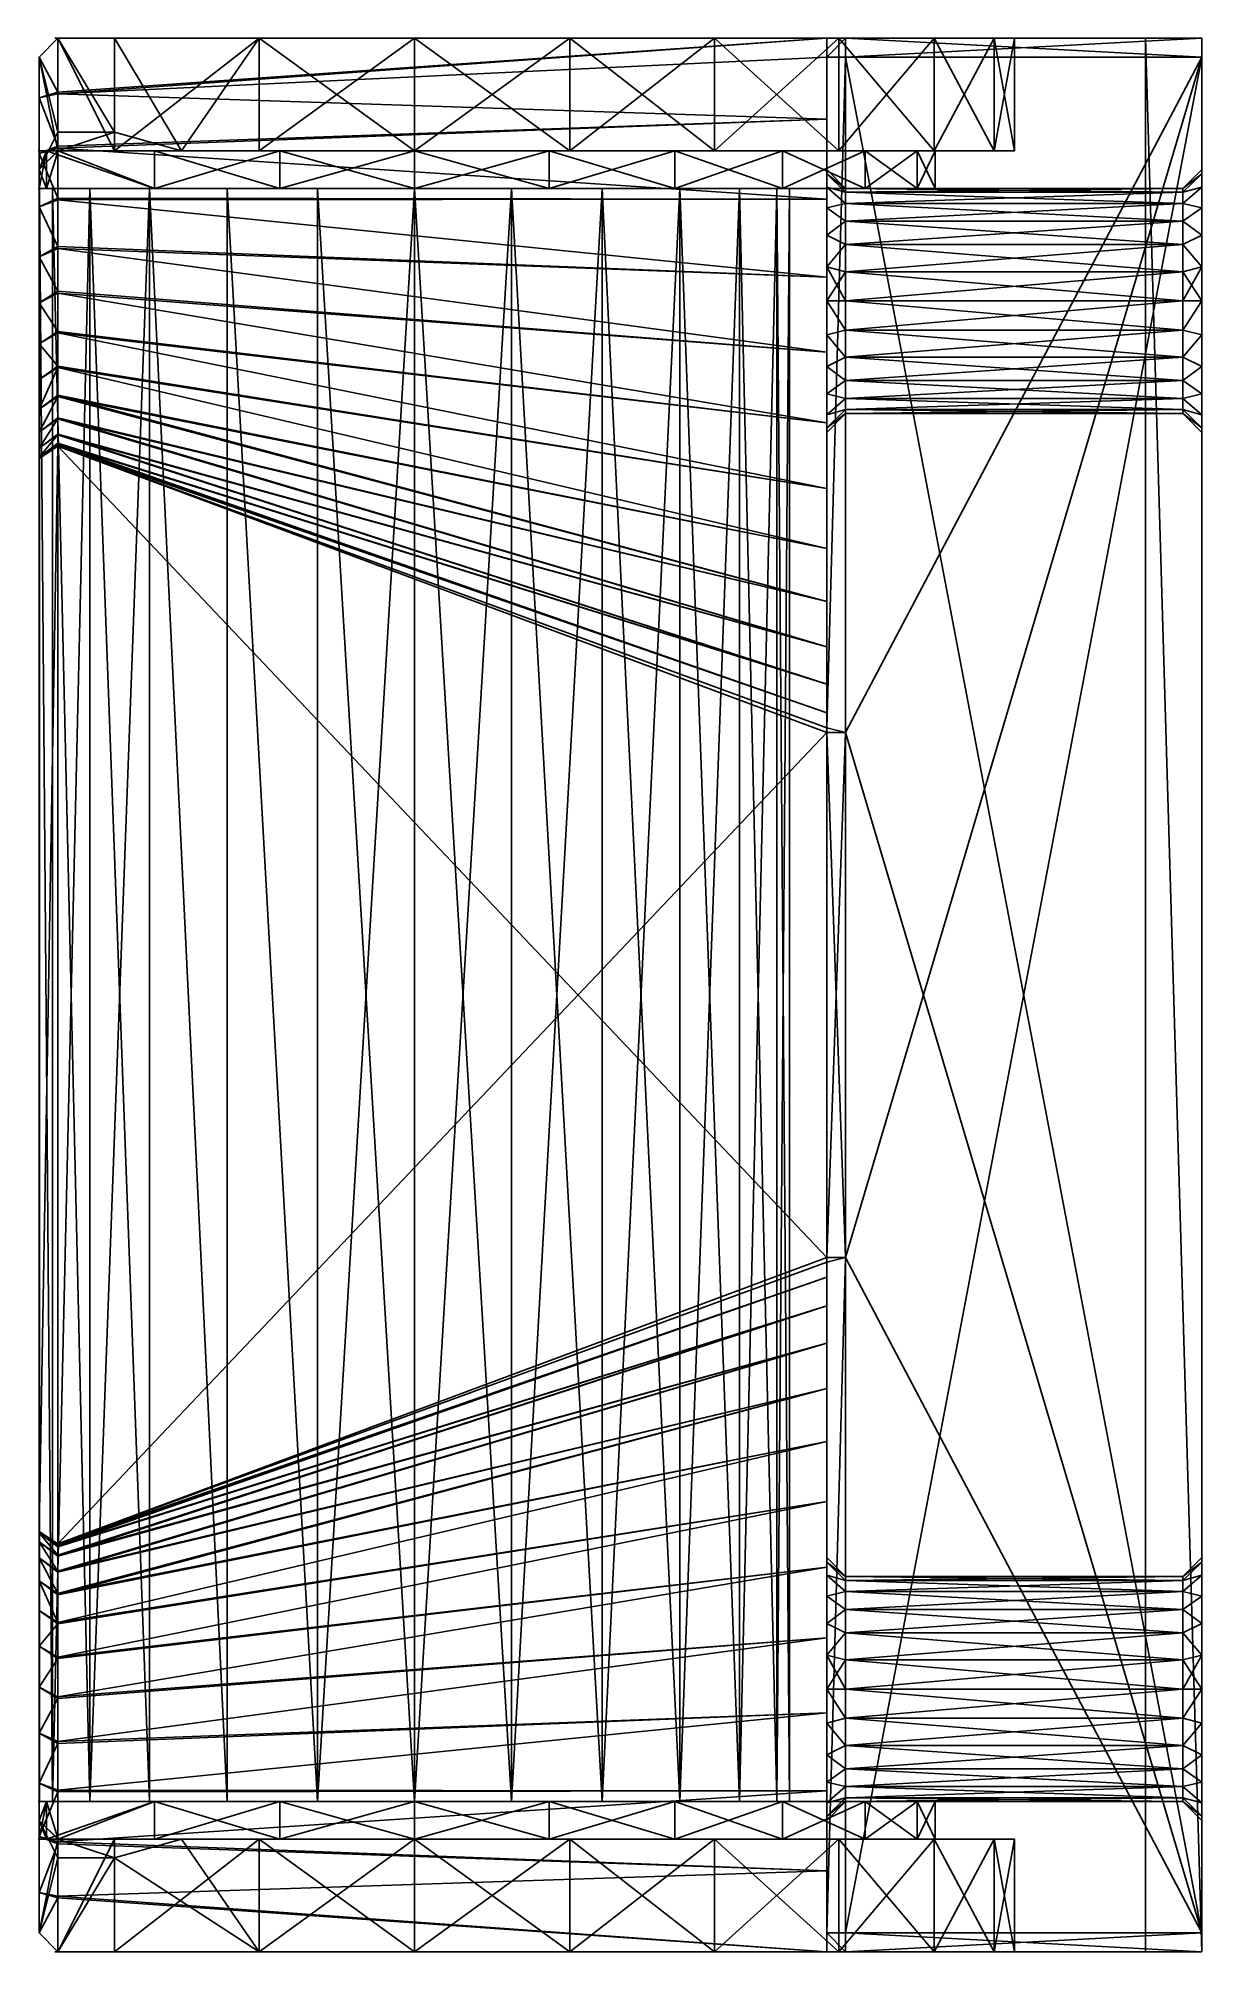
# Model space of a CAD drawing. Extents: x 19 to 50, y 153.7 to 204.7.
import ezdxf

# ---------------------------------------------------------------- set-up
doc = ezdxf.new("R2010")
doc.units = 0
doc.layers.get('0').update_dxf_attribs({"color": 13, "linetype": 'CONTINUOUS'})

msp = doc.modelspace()

# ---------------------------------------------------------------- linework, layer by layer
for p, q in [((19, 204.173, 13.124), (19.5, 204.673, 12.878)), ((19.5, 204.673, -19), (19, 204.173, -18.577)), ((19.5, 204.673, -12.518), (19, 204.173, -12.764)), ((19, 204.173, 18.577), (19.5, 204.673, 19)), ((19.5, 204.673, -12.518), (19.5, 204.673, -19)), ((19.5, 204.673, 12.878), (19.5, 201.673, 12.878)), ((19.5, 204.673, 19), (19.5, 203.239, 19.242)), ((19.5, 204.673, 12.878), (19.5, 204.673, 19)), ((19.5, 202.173, -12.518), (19.5, 204.673, -12.518)), ((19.5, 204.673, -19), (19.5, 203.239, -19.242)), ((40.5, 204.673, -33.5), (40, 204.173, -33.5)), ((40, 204.173, 19.018), (40.5, 204.673, 19)), ((40, 204.673, 19), (40.5, 204.673, 19)), ((40, 204.173, -19.018), (40.5, 204.673, -19)), ((40.5, 204.673, 33.5), (40, 204.173, 33.5)), ((40, 204.673, -19), (40.5, 204.673, -19)), ((40.5, 204.673, -19), (40.5, 204.673, -33.5)), ((50, 204.673, 33.5), (40.5, 204.673, 33.5)), ((40.5, 204.173, -34), (40.5, 204.673, -33.5)), ((40.5, 204.673, -33.5), (50, 204.673, -33.5)), ((40.5, 204.673, 33.5), (40.5, 204.173, 34)), ((40.5, 204.673, 19), (40.5, 204.673, 33.5)), ((50, 204.173, 34), (50, 204.673, 33.5)), ((50, 204.673, -33.5), (50, 204.173, -34)), ((19, 204.173, 13.124), (19, 201.173, 13.124)), ((19, 204.173, 18.577), (19, 203.089, 18.76)), ((19, 204.173, 13.124), (19, 204.173, 18.577)), ((19, 204.173, -12.764), (19, 201.173, -12.764)), ((19, 204.173, -18.577), (19, 204.173, -12.764)), ((19, 204.173, -18.577), (19, 203.089, -18.76)), ((40.5, 204.173, -34), (40, 204.173, -33.5)), ((40.5, 204.173, 34), (40, 204.173, 33.5)), ((40, 204.173, 33.5), (40, 204.173, 19.018)), ((40, 204.173, 33.5), (40, 186.298, 33.5)), ((40, 204.173, -33.5), (40, 186.298, -33.5)), ((40, 204.173, -33.5), (40, 204.173, -19.018)), ((40.5, 204.173, 34), (50, 204.173, 34)), ((40.5, 204.173, 34), (40.5, 186.173, 34)), ((40.5, 186.173, -34), (40.5, 204.173, -34)), ((50, 204.173, -34), (40.5, 204.173, -34)), ((19, 203.089, -18.76), (19.5, 203.239, -19.242)), ((19.5, 203.239, 19.242), (19, 203.089, 18.76)), ((19, 203.089, 18.76), (19.5, 203.188, 19.243)), ((19.5, 203.188, -19.243), (19, 203.089, -18.76)), ((19, 201.601, 19.207), (19, 203.089, 18.76)), ((19, 203.089, -18.76), (19, 201.601, -19.207)), ((19.5, 203.239, -19.242), (19.5, 203.188, -19.243)), ((19.5, 203.188, 19.243), (19.5, 203.239, 19.242)), ((19.5, 203.188, 19.243), (19.5, 201.795, 19.662)), ((19.5, 201.795, -19.662), (19.5, 203.188, -19.243)), ((19, 201.173, -12.764), (19.5, 202.173, -12.518)), ((19.5, 201.673, -11.888), (19.5, 202.173, -12.518)), ((21.01, 202.173, -13.676), (19.5, 202.173, -12.518)), ((21.01, 202.173, -13.676), (22.795, 201.673, -14.416)), ((19.5, 201.795, 19.662), (19, 201.601, 19.207)), ((19, 201.601, -19.207), (19.5, 201.795, -19.662)), ((19.5, 201.744, -19.67), (19, 201.601, -19.207)), ((19, 201.601, 19.207), (19.5, 201.744, 19.67)), ((19.5, 201.673, 12.878), (19, 201.173, 13.124)), ((19.5, 201.673, -11.888), (19, 201.173, -12.764)), ((19, 201.601, 19.207), (19, 200.179, 19.836)), ((19, 201.601, -19.207), (19, 200.179, -19.836)), ((19.002, 201.673, 9.74), (19.502, 201.673, 9.74)), ((19.002, 201.173, 9.74), (19.502, 201.673, 9.74)), ((19.002, 201.173, -9.38), (19.502, 201.673, -9.38)), ((19.002, 201.673, -9.38), (19.502, 201.673, -9.38)), ((19.5, 201.795, 19.662), (19.5, 201.744, 19.67)), ((19.5, 201.795, -19.662), (19.5, 201.744, -19.67)), ((19.5, 201.744, 19.67), (19.5, 200.414, 20.258)), ((19.5, 200.414, -20.258), (19.5, 201.744, -19.67)), ((19.502, 201.673, 10.227), (19.5, 201.673, 12.878)), ((22.795, 201.673, -14.416), (19.5, 201.673, -11.888)), ((19.5, 201.673, -11.888), (19.502, 201.673, -9.867)), ((19.502, 201.673, 9.74), (19.502, 201.673, 10.227)), ((19.502, 201.673, -9.867), (19.502, 201.673, -9.38)), ((19.002, 201.173, 9.74), (19, 201.173, 13.124)), ((19, 201.173, -12.764), (19.002, 201.173, -9.38)), ((40, 201.177, 27), (40, 201.058, 26.093)), ((40, 201.177, 27), (40.5, 200.673, 27)), ((40, 201.058, 27.907), (40, 201.177, 27)), ((40.5, 200.673, -26.497), (40, 201.177, -26.497)), ((40, 201.177, -26.497), (40, 201.058, -27.404)), ((40, 201.058, -25.59), (40, 201.177, -26.497)), ((40.5, 200.571, 26.224), (40, 201.058, 26.093)), ((40, 201.058, 27.907), (40.5, 200.571, 27.776)), ((40.5, 200.571, -27.274), (40, 201.058, -27.404)), ((40, 200.708, -24.745), (40, 201.058, -25.59)), ((40, 201.058, -25.59), (40.5, 200.571, -25.721)), ((40, 200.708, 28.752), (40, 201.058, 27.907)), ((40, 201.058, 26.093), (40, 200.708, 25.248)), ((40, 201.058, -27.404), (40, 200.708, -28.249)), ((50, 201.177, -26.497), (49.5, 200.673, -26.497)), ((50, 201.177, 27), (49.5, 200.673, 27)), ((50, 201.058, 26.093), (49.5, 200.571, 26.224)), ((49.5, 200.571, -25.721), (50, 201.058, -25.59)), ((49.5, 200.571, -27.274), (50, 201.058, -27.404)), ((50, 201.058, 27.907), (49.5, 200.571, 27.776)), ((50, 201.177, -26.497), (50, 201.058, -25.59)), ((50, 201.177, 27), (50, 201.058, 26.093)), ((50, 201.058, 27.907), (50, 201.177, 27)), ((50, 201.058, -27.404), (50, 201.177, -26.497)), ((50, 201.058, 26.093), (50, 200.708, 25.248)), ((50, 200.708, 28.752), (50, 201.058, 27.907)), ((50, 201.058, -25.59), (50, 200.708, -24.745)), ((50, 201.058, -27.404), (50, 200.708, -28.249)), ((19.002, 157.673, 9.74), (19.002, 200.673, 9.74)), ((19.002, 157.673, -9.38), (19.002, 200.673, -9.38)), ((40, 200.708, -28.249), (40.5, 200.271, -27.997)), ((40.5, 200.271, -24.997), (40, 200.708, -24.745)), ((40, 200.708, -24.745), (40, 200.151, -24.019)), ((40, 200.708, -28.249), (40, 200.151, -28.975)), ((40, 200.151, 29.478), (40, 200.708, 28.752)), ((40, 200.708, 28.752), (40.5, 200.271, 28.5)), ((40, 200.708, 25.248), (40.5, 200.271, 25.5)), ((40, 200.708, 25.248), (40, 200.151, 24.522)), ((40.5, 200.571, 26.224), (40.5, 200.673, 27)), ((40.5, 200.571, 27.776), (40.5, 200.673, 27)), ((40.5, 200.571, -27.274), (40.5, 200.673, -26.497)), ((40.5, 200.673, -26.497), (40.5, 200.571, -25.721)), ((40.5, 200.571, -25.721), (40.5, 200.271, -24.997)), ((40.5, 200.571, 27.776), (40.5, 200.271, 28.5)), ((40.5, 200.271, 25.5), (40.5, 200.571, 26.224)), ((40.5, 200.271, -27.997), (40.5, 200.571, -27.274)), ((50, 200.708, 25.248), (49.5, 200.271, 25.5)), ((50, 200.708, -28.249), (49.5, 200.271, -27.997)), ((50, 200.708, -24.745), (49.5, 200.271, -24.997)), ((49.5, 200.271, 28.5), (50, 200.708, 28.752)), ((49.5, 200.673, -26.497), (49.5, 200.571, -25.721)), ((49.5, 200.673, 27), (49.5, 200.571, 26.224)), ((49.5, 200.571, -27.274), (49.5, 200.673, -26.497)), ((49.5, 200.571, 27.776), (49.5, 200.673, 27)), ((49.5, 200.571, 26.224), (49.5, 200.271, 25.5)), ((49.5, 200.271, -27.997), (49.5, 200.571, -27.274)), ((49.5, 200.571, -25.721), (49.5, 200.271, -24.997)), ((49.5, 200.271, 28.5), (49.5, 200.571, 27.776)), ((50, 200.151, -28.975), (50, 200.708, -28.249)), ((50, 200.151, 24.522), (50, 200.708, 25.248)), ((50, 200.708, -24.745), (50, 200.151, -24.019)), ((50, 200.708, 28.752), (50, 200.151, 29.478)), ((19, 200.179, -19.836), (19.5, 200.414, -20.258)), ((19.5, 200.414, 20.258), (19, 200.179, 19.836)), ((19.5, 200.365, -20.272), (19, 200.179, -19.836)), ((19, 200.179, 19.836), (19.5, 200.365, 20.272)), ((19, 200.179, 19.836), (19, 198.846, 20.639)), ((19, 200.179, -19.836), (19, 198.846, -20.639)), ((19.5, 200.365, -20.272), (19.5, 200.414, -20.258)), ((19.5, 200.365, 20.272), (19.5, 200.414, 20.258)), ((19.5, 200.365, 20.272), (19.5, 199.119, 21.022)), ((19.5, 199.119, -21.022), (19.5, 200.365, -20.272)), ((40.5, 199.794, -24.376), (40, 200.151, -24.019)), ((40.5, 199.794, 24.879), (40, 200.151, 24.522)), ((40.5, 199.794, -28.619), (40, 200.151, -28.975)), ((40, 200.151, 24.522), (40, 199.425, 23.965)), ((40.5, 199.794, 29.121), (40, 200.151, 29.478)), ((40, 200.151, -28.975), (40, 199.425, -29.532)), ((40, 199.425, 30.035), (40, 200.151, 29.478)), ((40, 199.425, -23.462), (40, 200.151, -24.019)), ((40.5, 200.271, -24.997), (40.5, 199.794, -24.376)), ((40.5, 199.794, -28.619), (40.5, 200.271, -27.997)), ((40.5, 200.271, 28.5), (40.5, 199.794, 29.121)), ((40.5, 199.794, 24.879), (40.5, 200.271, 25.5)), ((49.5, 199.794, -28.619), (49.5, 200.271, -27.997)), ((49.5, 200.271, -24.997), (49.5, 199.794, -24.376)), ((49.5, 199.794, 29.121), (49.5, 200.271, 28.5)), ((49.5, 200.271, 25.5), (49.5, 199.794, 24.879)), ((50, 200.151, -24.019), (49.5, 199.794, -24.376)), ((50, 200.151, -28.975), (49.5, 199.794, -28.619)), ((50, 200.151, 29.478), (49.5, 199.794, 29.121)), ((49.5, 199.794, 24.879), (50, 200.151, 24.522)), ((50, 200.151, -24.019), (50, 199.425, -23.462)), ((50, 200.151, 29.478), (50, 199.425, 30.035)), ((50, 200.151, 24.522), (50, 199.425, 23.965)), ((50, 199.425, -29.532), (50, 200.151, -28.975)), ((40, 198.58, 30.385), (40, 199.425, 30.035)), ((40, 199.425, 30.035), (40.5, 199.173, 29.598)), ((40.5, 199.173, 24.402), (40, 199.425, 23.965)), ((40, 199.425, -29.532), (40.5, 199.173, -29.095)), ((40, 199.425, -29.532), (40, 198.58, -29.882)), ((40, 199.425, 23.965), (40, 198.58, 23.615)), ((40, 199.425, -23.462), (40.5, 199.173, -23.899)), ((40, 198.58, -23.112), (40, 199.425, -23.462)), ((40.5, 199.794, 24.879), (40.5, 199.173, 24.402)), ((40.5, 199.173, -29.095), (40.5, 199.794, -28.619)), ((40.5, 199.794, 29.121), (40.5, 199.173, 29.598)), ((40.5, 199.794, -24.376), (40.5, 199.173, -23.899)), ((49.5, 199.794, -24.376), (49.5, 199.173, -23.899)), ((49.5, 199.173, 29.598), (49.5, 199.794, 29.121)), ((49.5, 199.173, -29.095), (49.5, 199.794, -28.619)), ((49.5, 199.794, 24.879), (49.5, 199.173, 24.402)), ((50, 199.425, 30.035), (49.5, 199.173, 29.598)), ((49.5, 199.173, -23.899), (50, 199.425, -23.462)), ((50, 199.425, 23.965), (49.5, 199.173, 24.402)), ((49.5, 199.173, -29.095), (50, 199.425, -29.532)), ((50, 198.58, 30.385), (50, 199.425, 30.035)), ((50, 199.425, 23.965), (50, 198.58, 23.615)), ((50, 199.425, -29.532), (50, 198.58, -29.882)), ((50, 199.425, -23.462), (50, 198.58, -23.112)), ((19, 198.846, -20.639), (19.5, 199.119, -21.022)), ((19.5, 199.119, 21.022), (19, 198.846, 20.639)), ((19, 198.846, 20.639), (19.5, 199.071, 21.041)), ((19.5, 199.071, -21.041), (19, 198.846, -20.639)), ((19.5, 199.119, -21.022), (19.5, 199.071, -21.041)), ((19.5, 199.119, 21.022), (19.5, 199.071, 21.041)), ((19.5, 199.071, 21.041), (19.5, 197.928, 21.94)), ((19.5, 199.071, -21.041), (19.5, 197.928, -21.94)), ((40.5, 198.449, 29.898), (40.5, 199.173, 29.598)), ((40.5, 198.449, -29.395), (40.5, 199.173, -29.095)), ((40.5, 198.449, 24.102), (40.5, 199.173, 24.402)), ((40.5, 199.173, -23.899), (40.5, 198.449, -23.599)), ((49.5, 198.449, 29.898), (49.5, 199.173, 29.598)), ((49.5, 198.449, -29.395), (49.5, 199.173, -29.095)), ((49.5, 199.173, -23.899), (49.5, 198.449, -23.599)), ((49.5, 199.173, 24.402), (49.5, 198.449, 24.102)), ((19, 198.846, 20.639), (19, 197.622, 21.601)), ((19, 198.846, -20.639), (19, 197.622, -21.601)), ((40, 198.58, 30.385), (40.5, 198.449, 29.898)), ((40.5, 198.449, -29.395), (40, 198.58, -29.882)), ((40, 197.673, -30.002), (40, 198.58, -29.882)), ((40, 198.58, -23.112), (40, 197.673, -22.993)), ((40, 198.58, -23.112), (40.5, 198.449, -23.599)), ((40.5, 198.449, 24.102), (40, 198.58, 23.615)), ((40, 198.58, 23.615), (40, 197.673, 23.496)), ((40, 197.673, 30.504), (40, 198.58, 30.385)), ((40.5, 197.673, -29.497), (40.5, 198.449, -29.395)), ((40.5, 198.449, -23.599), (40.5, 197.673, -23.497)), ((40.5, 197.673, 24), (40.5, 198.449, 24.102)), ((40.5, 198.449, 29.898), (40.5, 197.673, 30)), ((50, 198.58, 30.385), (49.5, 198.449, 29.898)), ((50, 198.58, 23.615), (49.5, 198.449, 24.102)), ((50, 198.58, -23.112), (49.5, 198.449, -23.599)), ((50, 198.58, -29.882), (49.5, 198.449, -29.395)), ((49.5, 198.449, 24.102), (49.5, 197.673, 24)), ((49.5, 197.673, -29.497), (49.5, 198.449, -29.395)), ((49.5, 198.449, -23.599), (49.5, 197.673, -23.497)), ((49.5, 197.673, 30), (49.5, 198.449, 29.898)), ((50, 198.58, 23.615), (50, 197.673, 23.496)), ((50, 197.673, 30.504), (50, 198.58, 30.385)), ((50, 198.58, -23.112), (50, 197.673, -22.993)), ((50, 197.673, -30.002), (50, 198.58, -29.882)), ((19.5, 197.928, 21.94), (19, 197.622, 21.601)), ((19, 197.622, -21.601), (19.5, 197.928, -21.94)), ((19, 197.622, 21.601), (19.5, 197.883, 21.965)), ((19.5, 197.883, -21.965), (19, 197.622, -21.601)), ((19.5, 197.928, 21.94), (19.5, 197.883, 21.965)), ((19.5, 197.883, -21.965), (19.5, 197.928, -21.94)), ((19.5, 197.883, 21.965), (19.5, 196.861, 23)), ((19.5, 196.861, -23), (19.5, 197.883, -21.965)), ((19, 197.622, 21.601), (19, 196.527, 22.71)), ((19, 197.622, -21.601), (19, 196.527, -22.71)), ((40, 197.673, 23.496), (40, 196.766, 23.615)), ((40.5, 197.673, -29.497), (40, 197.673, -30.002)), ((40, 197.673, -22.993), (40.5, 197.673, -23.497)), ((40, 196.766, 30.385), (40, 197.673, 30.504)), ((40, 197.673, 23.496), (40.5, 197.673, 24)), ((40, 196.766, -23.112), (40, 197.673, -22.993)), ((40, 197.673, 30.504), (40.5, 197.673, 30)), ((40, 197.673, -30.002), (40, 196.766, -29.882)), ((40.5, 196.896, 24.102), (40.5, 197.673, 24)), ((40.5, 197.673, -23.497), (40.5, 196.896, -23.599)), ((40.5, 197.673, 30), (40.5, 196.896, 29.898)), ((40.5, 196.896, -29.395), (40.5, 197.673, -29.497)), ((49.5, 197.673, -23.497), (49.5, 196.896, -23.599)), ((49.5, 197.673, 24), (49.5, 196.896, 24.102)), ((50, 197.673, 23.496), (49.5, 197.673, 24)), ((50, 197.673, -22.993), (49.5, 197.673, -23.497)), ((50, 197.673, 30.504), (49.5, 197.673, 30)), ((50, 197.673, -30.002), (49.5, 197.673, -29.497)), ((49.5, 196.896, -29.395), (49.5, 197.673, -29.497)), ((49.5, 196.896, 29.898), (49.5, 197.673, 30)), ((50, 197.673, 23.496), (50, 196.766, 23.615)), ((50, 196.766, -23.112), (50, 197.673, -22.993)), ((50, 196.766, -29.882), (50, 197.673, -30.002)), ((50, 196.766, 30.385), (50, 197.673, 30.504)), ((19.5, 196.861, 23), (19, 196.527, 22.71)), ((19, 196.527, -22.71), (19.5, 196.861, -23)), ((19.5, 196.861, -23), (19.5, 196.819, -23.03)), ((19.5, 196.861, 23), (19.5, 196.819, 23.03)), ((40.5, 196.896, 29.898), (40, 196.766, 30.385)), ((40.5, 196.896, 24.102), (40, 196.766, 23.615)), ((40.5, 196.896, -23.599), (40, 196.766, -23.112)), ((40, 196.766, -29.882), (40.5, 196.896, -29.395)), ((40.5, 196.173, 29.598), (40.5, 196.896, 29.898)), ((40.5, 196.173, 24.402), (40.5, 196.896, 24.102)), ((40.5, 196.896, -23.599), (40.5, 196.173, -23.899)), ((40.5, 196.173, -29.095), (40.5, 196.896, -29.395)), ((49.5, 196.896, -23.599), (50, 196.766, -23.112)), ((49.5, 196.896, 24.102), (49.5, 196.173, 24.402)), ((49.5, 196.896, -29.395), (50, 196.766, -29.882)), ((49.5, 196.173, -29.095), (49.5, 196.896, -29.395)), ((50, 196.766, 23.615), (49.5, 196.896, 24.102)), ((50, 196.766, 30.385), (49.5, 196.896, 29.898)), ((49.5, 196.896, -23.599), (49.5, 196.173, -23.899)), ((49.5, 196.173, 29.598), (49.5, 196.896, 29.898)), ((19, 196.527, 22.71), (19.5, 196.819, 23.03)), ((19.5, 196.819, -23.03), (19, 196.527, -22.71)), ((19, 196.527, 22.71), (19, 195.578, 23.947)), ((19, 196.527, -22.71), (19, 195.578, -23.947)), ((19.5, 196.819, 23.03), (19.5, 195.934, 24.184)), ((19.5, 196.819, -23.03), (19.5, 195.934, -24.184)), ((40, 195.921, 30.035), (40, 196.766, 30.385)), ((40, 196.766, 23.615), (40, 195.921, 23.965)), ((40, 195.921, -23.462), (40, 196.766, -23.112)), ((40, 196.766, -29.882), (40, 195.921, -29.532)), ((50, 195.921, -29.532), (50, 196.766, -29.882)), ((50, 195.921, 23.965), (50, 196.766, 23.615)), ((50, 195.921, 30.035), (50, 196.766, 30.385)), ((50, 196.766, -23.112), (50, 195.921, -23.462)), ((19.5, 195.934, 24.184), (19, 195.578, 23.947)), ((19, 195.578, -23.947), (19.5, 195.934, -24.184)), ((19, 195.578, 23.947), (19.5, 195.896, 24.218)), ((19.5, 195.896, -24.218), (19, 195.578, -23.947)), ((19.5, 195.896, 24.218), (19.5, 195.934, 24.184)), ((19.5, 195.896, -24.218), (19.5, 195.934, -24.184)), ((19.5, 195.896, 24.218), (19.5, 195.162, 25.473)), ((19.5, 195.896, -24.218), (19.5, 195.162, -25.473)), ((40, 195.921, 30.035), (40.5, 196.173, 29.598)), ((40.5, 196.173, -29.095), (40, 195.921, -29.532)), ((40, 195.921, 23.965), (40.5, 196.173, 24.402)), ((40, 195.921, -23.462), (40.5, 196.173, -23.899)), ((40, 195.195, -28.975), (40, 195.921, -29.532)), ((40, 195.921, 23.965), (40, 195.195, 24.522)), ((40, 195.195, -24.019), (40, 195.921, -23.462)), ((40, 195.195, 29.478), (40, 195.921, 30.035)), ((40.5, 195.552, -28.619), (40.5, 196.173, -29.095)), ((40.5, 195.552, 24.879), (40.5, 196.173, 24.402)), ((40.5, 196.173, -23.899), (40.5, 195.552, -24.376)), ((40.5, 196.173, 29.598), (40.5, 195.552, 29.121)), ((50, 195.921, -29.532), (49.5, 196.173, -29.095)), ((50, 195.921, 23.965), (49.5, 196.173, 24.402)), ((50, 195.921, -23.462), (49.5, 196.173, -23.899)), ((49.5, 196.173, -23.899), (49.5, 195.552, -24.376)), ((49.5, 196.173, 29.598), (50, 195.921, 30.035)), ((49.5, 195.552, -28.619), (49.5, 196.173, -29.095)), ((49.5, 195.552, 29.121), (49.5, 196.173, 29.598)), ((49.5, 196.173, 24.402), (49.5, 195.552, 24.879)), ((50, 195.921, -23.462), (50, 195.195, -24.019)), ((50, 195.195, 24.522), (50, 195.921, 23.965)), ((50, 195.921, 30.035), (50, 195.195, 29.478)), ((50, 195.195, -28.975), (50, 195.921, -29.532)), ((19, 195.578, 23.947), (19, 194.79, 25.293)), ((19, 195.578, -23.947), (19, 194.79, -25.293)), ((40.5, 195.552, -28.619), (40, 195.195, -28.975)), ((40.5, 195.552, -24.376), (40, 195.195, -24.019)), ((40.5, 195.552, 24.879), (40, 195.195, 24.522)), ((40.5, 195.552, 29.121), (40, 195.195, 29.478)), ((40.5, 195.552, 24.879), (40.5, 195.075, 25.5)), ((40.5, 195.552, -24.376), (40.5, 195.075, -24.997)), ((40.5, 195.075, -27.997), (40.5, 195.552, -28.619)), ((40.5, 195.552, 29.121), (40.5, 195.075, 28.5)), ((50, 195.195, 29.478), (49.5, 195.552, 29.121)), ((49.5, 195.075, 28.5), (49.5, 195.552, 29.121)), ((50, 195.195, -24.019), (49.5, 195.552, -24.376)), ((50, 195.195, -28.975), (49.5, 195.552, -28.619)), ((49.5, 195.552, 24.879), (50, 195.195, 24.522)), ((49.5, 195.075, -27.997), (49.5, 195.552, -28.619)), ((49.5, 195.552, -24.376), (49.5, 195.075, -24.997)), ((49.5, 195.552, 24.879), (49.5, 195.075, 25.5)), ((19.5, 195.162, 25.473), (19, 194.79, 25.293)), ((19, 194.79, -25.293), (19.5, 195.162, -25.473)), ((19.5, 195.128, -25.512), (19, 194.79, -25.293)), ((19, 194.79, 25.293), (19.5, 195.128, 25.512)), ((19.5, 195.128, 25.512), (19.5, 195.162, 25.473)), ((19.5, 195.162, -25.473), (19.5, 195.128, -25.512)), ((19.5, 195.128, 25.512), (19.5, 194.556, 26.849)), ((19.5, 194.556, -26.849), (19.5, 195.128, -25.512)), ((40, 195.195, 24.522), (40, 194.638, 25.248)), ((40, 194.638, -24.745), (40, 195.195, -24.019)), ((40, 195.195, -28.975), (40, 194.638, -28.249)), ((40, 194.638, 28.752), (40, 195.195, 29.478)), ((40, 194.638, -24.745), (40.5, 195.075, -24.997)), ((40.5, 195.075, 25.5), (40, 194.638, 25.248)), ((40, 194.638, 28.752), (40.5, 195.075, 28.5)), ((40, 194.638, -28.249), (40.5, 195.075, -27.997)), ((40.5, 195.075, 28.5), (40.5, 194.775, 27.776)), ((40.5, 194.775, -27.274), (40.5, 195.075, -27.997)), ((40.5, 195.075, -24.997), (40.5, 194.775, -25.721)), ((40.5, 194.775, 26.224), (40.5, 195.075, 25.5)), ((49.5, 194.775, -27.274), (49.5, 195.075, -27.997)), ((49.5, 195.075, -27.997), (50, 194.638, -28.249)), ((49.5, 194.775, 27.776), (49.5, 195.075, 28.5)), ((50, 194.638, 28.752), (49.5, 195.075, 28.5)), ((50, 194.638, 25.248), (49.5, 195.075, 25.5)), ((49.5, 195.075, -24.997), (50, 194.638, -24.745)), ((49.5, 195.075, -24.997), (49.5, 194.775, -25.721)), ((49.5, 195.075, 25.5), (49.5, 194.775, 26.224)), ((50, 194.638, 28.752), (50, 195.195, 29.478)), ((50, 195.195, 24.522), (50, 194.638, 25.248)), ((50, 194.638, -28.249), (50, 195.195, -28.975)), ((50, 194.638, -24.745), (50, 195.195, -24.019)), ((19, 194.79, 25.293), (19, 194.176, 26.727)), ((19, 194.79, -25.293), (19, 194.176, -26.727)), ((19, 194.176, -26.727), (19.5, 194.556, -26.849)), ((19.5, 194.556, 26.849), (19, 194.176, 26.727)), ((19, 194.176, 26.727), (19.5, 194.527, 26.892)), ((19.5, 194.527, -26.892), (19, 194.176, -26.727)), ((19.5, 194.556, 26.849), (19.5, 194.527, 26.892)), ((19.5, 194.556, -26.849), (19.5, 194.527, -26.892)), ((19.5, 194.527, 26.892), (19.5, 194.125, 28.289)), ((19.5, 194.125, -28.289), (19.5, 194.527, -26.892)), ((40, 194.288, 26.093), (40.5, 194.775, 26.224)), ((40, 194.288, 27.907), (40.5, 194.775, 27.776)), ((40.5, 194.775, -27.274), (40, 194.288, -27.404)), ((40.5, 194.775, -25.721), (40, 194.288, -25.59)), ((40.5, 194.673, 27), (40, 194.169, 27)), ((40.5, 194.673, -26.497), (40, 194.169, -26.497)), ((40, 194.288, 27.907), (40, 194.638, 28.752)), ((40, 194.638, -28.249), (40, 194.288, -27.404)), ((40, 194.288, -25.59), (40, 194.638, -24.745)), ((40, 194.638, 25.248), (40, 194.288, 26.093)), ((40.5, 194.673, 27), (40.5, 194.775, 26.224)), ((40.5, 194.673, 27), (40.5, 194.775, 27.776)), ((40.5, 194.775, -25.721), (40.5, 194.673, -26.497)), ((40.5, 194.673, -26.497), (40.5, 194.775, -27.274)), ((49.5, 194.775, -25.721), (49.5, 194.673, -26.497)), ((50, 194.288, -25.59), (49.5, 194.775, -25.721)), ((50, 194.288, -27.404), (49.5, 194.775, -27.274)), ((49.5, 194.775, 27.776), (50, 194.288, 27.907)), ((49.5, 194.775, 26.224), (49.5, 194.673, 27)), ((50, 194.288, 26.093), (49.5, 194.775, 26.224)), ((49.5, 194.673, -26.497), (49.5, 194.775, -27.274)), ((49.5, 194.673, 27), (49.5, 194.775, 27.776)), ((49.5, 194.673, -26.497), (50, 194.169, -26.497)), ((50, 194.169, 27), (49.5, 194.673, 27)), ((50, 194.288, -27.404), (50, 194.638, -28.249)), ((50, 194.288, 27.907), (50, 194.638, 28.752)), ((50, 194.638, 25.248), (50, 194.288, 26.093)), ((50, 194.638, -24.745), (50, 194.288, -25.59)), ((19, 194.176, 26.727), (19, 193.745, 28.226)), ((19, 194.176, -26.727), (19, 193.745, -28.226)), ((19.5, 194.125, 28.289), (19, 193.745, 28.226)), ((19, 193.745, -28.226), (19.5, 194.125, -28.289)), ((19, 193.745, 28.226), (19.5, 194.102, 28.335)), ((19.5, 194.102, -28.335), (19, 193.745, -28.226)), ((19.5, 193.878, 29.772), (19, 193.505, 29.767)), ((19, 193.505, -29.767), (19.5, 193.878, -29.772)), ((19, 193.505, 29.767), (19.5, 193.86, 29.82)), ((19.5, 193.86, -29.82), (19, 193.505, -29.767)), ((19.5, 193.816, 31.273), (19, 193.476, 30.754)), ((19, 193.476, -30.754), (19.5, 193.816, -31.273)), ((19.5, 193.804, 31.323), (19, 193.476, 30.754)), ((19, 193.476, -30.754), (19.5, 193.804, -31.323)), ((19.5, 194.102, 28.335), (19.5, 194.125, 28.289)), ((19.5, 194.102, -28.335), (19.5, 194.125, -28.289)), ((19.5, 194.102, 28.335), (19.5, 193.878, 29.772)), ((19.5, 194.102, -28.335), (19.5, 193.878, -29.772)), ((19.5, 193.878, 29.772), (19.5, 193.86, 29.82)), ((19.5, 193.878, -29.772), (19.5, 193.86, -29.82)), ((19.5, 193.86, 29.82), (19.5, 193.816, 31.273)), ((19.5, 193.816, -31.273), (19.5, 193.86, -29.82)), ((19.5, 193.804, 31.323), (19.5, 193.816, 31.273)), ((19.5, 193.816, -31.273), (19.5, 193.804, -31.323)), ((19.5, 164.542, 31.323), (19.5, 193.804, 31.323)), ((19.5, 193.804, -31.323), (19.5, 164.542, -31.323)), ((40, 194.288, 26.093), (40, 194.169, 27)), ((40, 194.169, 27), (40, 194.288, 27.907)), ((40, 194.169, -26.497), (40, 194.288, -25.59)), ((40, 194.288, -27.404), (40, 194.169, -26.497)), ((50, 194.288, -25.59), (50, 194.169, -26.497)), ((50, 194.288, 26.093), (50, 194.169, 27)), ((50, 194.169, -26.497), (50, 194.288, -27.404)), ((50, 194.288, 27.907), (50, 194.169, 27)), ((19, 193.745, 28.226), (19, 193.505, 29.767)), ((19, 193.745, -28.226), (19, 193.505, -29.767)), ((19, 193.505, 29.767), (19, 193.476, 30.754)), ((19, 193.505, -29.767), (19, 193.476, -30.754)), ((19, 164.87, 30.754), (19, 193.476, 30.754)), ((19, 164.87, -30.754), (19, 193.476, -30.754)), ((40, 186.298, -33.5), (40.5, 186.173, -34)), ((40, 186.298, 33.5), (40.5, 186.173, 34)), ((40, 186.173, -34), (40.5, 186.173, -34)), ((40, 186.173, 34), (40.5, 186.173, 34)), ((40, 172.173, 34), (40.5, 172.173, 34)), ((40, 172.048, -33.5), (40.5, 172.173, -34)), ((40, 172.048, 33.5), (40.5, 172.173, 34)), ((40, 172.173, -34), (40.5, 172.173, -34)), ((40, 154.173, 33.5), (40, 172.048, 33.5)), ((40, 154.173, -33.5), (40, 172.048, -33.5)), ((40.5, 172.173, 34), (40.5, 154.173, 34)), ((40.5, 172.173, -34), (40.5, 154.173, -34)), ((19.5, 164.53, 31.273), (19, 164.87, 30.754)), ((19, 164.841, 29.767), (19, 164.87, 30.754)), ((19, 164.87, 30.754), (19.5, 164.542, 31.323)), ((19, 164.841, -29.767), (19, 164.87, -30.754)), ((19, 164.87, -30.754), (19.5, 164.53, -31.273)), ((19.5, 164.542, -31.323), (19, 164.87, -30.754)), ((19, 164.841, 29.767), (19.5, 164.486, 29.82)), ((19, 164.601, 28.226), (19, 164.841, 29.767)), ((19.5, 164.468, 29.772), (19, 164.841, 29.767)), ((19, 164.601, -28.226), (19, 164.841, -29.767)), ((19, 164.841, -29.767), (19.5, 164.468, -29.772)), ((19.5, 164.486, -29.82), (19, 164.841, -29.767)), ((19.5, 164.22, 28.289), (19, 164.601, 28.226)), ((19, 164.17, 26.727), (19, 164.601, 28.226)), ((19, 164.601, 28.226), (19.5, 164.244, 28.335)), ((19, 164.17, -26.727), (19, 164.601, -28.226)), ((19, 164.601, -28.226), (19.5, 164.22, -28.289)), ((19.5, 164.244, -28.335), (19, 164.601, -28.226)), ((19.5, 164.53, -31.273), (19.5, 164.542, -31.323)), ((19.5, 164.53, 31.273), (19.5, 164.542, 31.323)), ((19.5, 164.486, 29.82), (19.5, 164.53, 31.273)), ((19.5, 164.53, -31.273), (19.5, 164.486, -29.82)), ((19.5, 164.468, -29.772), (19.5, 164.486, -29.82)), ((19.5, 164.486, 29.82), (19.5, 164.468, 29.772)), ((19.5, 164.244, 28.335), (19.5, 164.468, 29.772)), ((19.5, 164.244, -28.335), (19.5, 164.468, -29.772)), ((19.5, 164.22, -28.289), (19.5, 164.244, -28.335)), ((19.5, 164.22, 28.289), (19.5, 164.244, 28.335)), ((19.5, 163.819, 26.892), (19.5, 164.22, 28.289)), ((19.5, 163.819, -26.892), (19.5, 164.22, -28.289)), ((19, 164.17, 26.727), (19.5, 163.819, 26.892)), ((19.5, 163.79, 26.849), (19, 164.17, 26.727)), ((19, 164.17, 26.727), (19, 163.556, 25.293)), ((19, 163.556, -25.293), (19, 164.17, -26.727)), ((19, 164.17, -26.727), (19.5, 163.79, -26.849)), ((19.5, 163.819, -26.892), (19, 164.17, -26.727)), ((19.5, 163.819, -26.892), (19.5, 163.79, -26.849)), ((19.5, 163.79, 26.849), (19.5, 163.819, 26.892)), ((19.5, 163.218, 25.512), (19.5, 163.79, 26.849)), ((19.5, 163.79, -26.849), (19.5, 163.218, -25.512)), ((40, 164.177, 27), (40.5, 163.673, 27)), ((40, 164.058, 27.907), (40, 164.177, 27)), ((40, 164.177, 27), (40, 164.058, 26.093)), ((40, 164.177, -26.497), (40.5, 163.673, -26.497)), ((40, 164.177, -26.497), (40, 164.058, -27.404)), ((40, 164.177, -26.497), (40, 164.058, -25.59)), ((40, 164.058, 26.093), (40, 163.708, 25.248)), ((40, 164.058, -25.59), (40.5, 163.571, -25.721)), ((40.5, 163.571, 27.776), (40, 164.058, 27.907)), ((40.5, 163.571, 26.224), (40, 164.058, 26.093)), ((40, 163.708, 28.752), (40, 164.058, 27.907)), ((40.5, 163.571, -27.274), (40, 164.058, -27.404)), ((40, 163.708, -28.249), (40, 164.058, -27.404)), ((40, 164.058, -25.59), (40, 163.708, -24.745)), ((50, 164.177, 27), (49.5, 163.673, 27)), ((50, 164.177, -26.497), (49.5, 163.673, -26.497)), ((49.5, 163.571, 26.224), (50, 164.058, 26.093)), ((50, 164.058, -27.404), (49.5, 163.571, -27.274)), ((49.5, 163.571, -25.721), (50, 164.058, -25.59)), ((49.5, 163.571, 27.776), (50, 164.058, 27.907)), ((50, 164.177, 27), (50, 164.058, 27.907)), ((50, 164.058, 26.093), (50, 164.177, 27)), ((50, 164.058, -25.59), (50, 164.177, -26.497)), ((50, 164.177, -26.497), (50, 164.058, -27.404)), ((50, 164.058, 27.907), (50, 163.708, 28.752)), ((50, 163.708, 25.248), (50, 164.058, 26.093)), ((50, 164.058, -27.404), (50, 163.708, -28.249)), ((50, 163.708, -24.745), (50, 164.058, -25.59)), ((19, 162.768, 23.947), (19, 163.556, 25.293)), ((19, 163.556, 25.293), (19.5, 163.218, 25.512)), ((19, 162.768, -23.947), (19, 163.556, -25.293)), ((19, 163.556, -25.293), (19.5, 163.184, -25.473)), ((19.5, 163.218, -25.512), (19, 163.556, -25.293)), ((19.5, 163.184, 25.473), (19, 163.556, 25.293)), ((19.5, 163.184, -25.473), (19.5, 163.218, -25.512)), ((19.5, 163.218, 25.512), (19.5, 163.184, 25.473)), ((40, 163.708, 28.752), (40.5, 163.271, 28.5)), ((40, 163.708, -28.249), (40.5, 163.271, -27.997)), ((40, 163.151, 29.478), (40, 163.708, 28.752)), ((40, 163.708, 25.248), (40, 163.151, 24.522)), ((40.5, 163.271, 25.5), (40, 163.708, 25.248)), ((40, 163.151, -24.019), (40, 163.708, -24.745)), ((40.5, 163.271, -24.997), (40, 163.708, -24.745)), ((40, 163.708, -28.249), (40, 163.151, -28.975)), ((40.5, 163.571, 26.224), (40.5, 163.673, 27)), ((40.5, 163.673, 27), (40.5, 163.571, 27.776)), ((40.5, 163.673, -26.497), (40.5, 163.571, -27.274)), ((40.5, 163.571, -25.721), (40.5, 163.673, -26.497)), ((40.5, 163.271, 25.5), (40.5, 163.571, 26.224)), ((40.5, 163.571, 27.776), (40.5, 163.271, 28.5)), ((40.5, 163.571, -27.274), (40.5, 163.271, -27.997)), ((40.5, 163.271, -24.997), (40.5, 163.571, -25.721)), ((40.5, 163.271, 28.5), (40.5, 162.794, 29.121)), ((40.5, 162.794, 24.879), (40.5, 163.271, 25.5)), ((40.5, 162.794, -24.376), (40.5, 163.271, -24.997)), ((40.5, 163.271, -27.997), (40.5, 162.794, -28.619)), ((49.5, 163.271, -24.997), (50, 163.708, -24.745)), ((49.5, 163.271, 25.5), (50, 163.708, 25.248)), ((49.5, 163.271, -27.997), (50, 163.708, -28.249)), ((50, 163.708, 28.752), (49.5, 163.271, 28.5)), ((49.5, 163.571, 27.776), (49.5, 163.673, 27)), ((49.5, 163.673, 27), (49.5, 163.571, 26.224)), ((49.5, 163.571, -27.274), (49.5, 163.673, -26.497)), ((49.5, 163.571, -25.721), (49.5, 163.673, -26.497)), ((49.5, 163.571, 26.224), (49.5, 163.271, 25.5)), ((49.5, 163.271, 28.5), (49.5, 163.571, 27.776)), ((49.5, 163.271, -27.997), (49.5, 163.571, -27.274)), ((49.5, 163.571, -25.721), (49.5, 163.271, -24.997)), ((49.5, 163.271, 25.5), (49.5, 162.794, 24.879)), ((49.5, 162.794, 29.121), (49.5, 163.271, 28.5)), ((49.5, 163.271, -24.997), (49.5, 162.794, -24.376)), ((49.5, 162.794, -28.619), (49.5, 163.271, -27.997)), ((50, 163.708, 28.752), (50, 163.151, 29.478)), ((50, 163.151, 24.522), (50, 163.708, 25.248)), ((50, 163.708, -28.249), (50, 163.151, -28.975)), ((50, 163.151, -24.019), (50, 163.708, -24.745)), ((19.5, 162.412, 24.184), (19, 162.768, 23.947)), ((19, 161.819, 22.71), (19, 162.768, 23.947)), ((19, 161.819, -22.71), (19, 162.768, -23.947)), ((19.5, 162.45, -24.218), (19, 162.768, -23.947)), ((19, 162.768, -23.947), (19.5, 162.412, -24.184)), ((19, 162.768, 23.947), (19.5, 162.45, 24.218)), ((19.5, 162.45, 24.218), (19.5, 163.184, 25.473)), ((19.5, 163.184, -25.473), (19.5, 162.45, -24.218)), ((40, 162.425, 30.035), (40, 163.151, 29.478)), ((40, 163.151, 24.522), (40, 162.425, 23.965)), ((40.5, 162.794, -28.619), (40, 163.151, -28.975)), ((40.5, 162.794, 29.121), (40, 163.151, 29.478)), ((40, 163.151, 24.522), (40.5, 162.794, 24.879)), ((40, 163.151, -24.019), (40.5, 162.794, -24.376)), ((40, 162.425, -29.532), (40, 163.151, -28.975)), ((40, 163.151, -24.019), (40, 162.425, -23.462)), ((40.5, 162.794, 29.121), (40.5, 162.173, 29.598)), ((40.5, 162.173, 24.402), (40.5, 162.794, 24.879)), ((40.5, 162.173, -23.899), (40.5, 162.794, -24.376)), ((40.5, 162.794, -28.619), (40.5, 162.173, -29.095)), ((49.5, 162.794, 29.121), (50, 163.151, 29.478)), ((50, 163.151, 24.522), (49.5, 162.794, 24.879)), ((49.5, 162.794, -28.619), (50, 163.151, -28.975)), ((49.5, 162.794, -24.376), (50, 163.151, -24.019)), ((49.5, 162.173, 29.598), (49.5, 162.794, 29.121)), ((49.5, 162.794, 24.879), (49.5, 162.173, 24.402)), ((49.5, 162.794, -24.376), (49.5, 162.173, -23.899)), ((49.5, 162.173, -29.095), (49.5, 162.794, -28.619)), ((50, 162.425, 23.965), (50, 163.151, 24.522)), ((50, 163.151, 29.478), (50, 162.425, 30.035)), ((50, 163.151, -28.975), (50, 162.425, -29.532)), ((50, 162.425, -23.462), (50, 163.151, -24.019)), ((19.5, 162.412, -24.184), (19.5, 162.45, -24.218)), ((19.5, 162.45, 24.218), (19.5, 162.412, 24.184)), ((19.5, 161.526, 23.03), (19.5, 162.412, 24.184)), ((19.5, 162.412, -24.184), (19.5, 161.526, -23.03)), ((40.5, 162.173, 29.598), (40, 162.425, 30.035)), ((40.5, 162.173, 24.402), (40, 162.425, 23.965)), ((40, 162.425, 23.965), (40, 161.58, 23.615)), ((40, 162.425, -29.532), (40.5, 162.173, -29.095)), ((40, 162.425, -23.462), (40.5, 162.173, -23.899)), ((40, 161.58, 30.385), (40, 162.425, 30.035)), ((40, 161.58, -29.882), (40, 162.425, -29.532)), ((40, 162.425, -23.462), (40, 161.58, -23.112)), ((49.5, 162.173, 24.402), (50, 162.425, 23.965)), ((49.5, 162.173, 29.598), (50, 162.425, 30.035)), ((49.5, 162.173, -29.095), (50, 162.425, -29.532)), ((50, 162.425, -23.462), (49.5, 162.173, -23.899)), ((50, 161.58, 23.615), (50, 162.425, 23.965)), ((50, 162.425, 30.035), (50, 161.58, 30.385)), ((50, 162.425, -29.532), (50, 161.58, -29.882)), ((50, 161.58, -23.112), (50, 162.425, -23.462)), ((19, 161.819, 22.71), (19.5, 161.526, 23.03)), ((19, 160.724, 21.601), (19, 161.819, 22.71)), ((19, 160.724, -21.601), (19, 161.819, -22.71)), ((19, 161.819, -22.71), (19.5, 161.485, -23)), ((19.5, 161.526, -23.03), (19, 161.819, -22.71)), ((19.5, 161.485, 23), (19, 161.819, 22.71)), ((40.5, 162.173, 29.598), (40.5, 161.449, 29.898)), ((40.5, 161.449, 24.102), (40.5, 162.173, 24.402)), ((40.5, 162.173, -29.095), (40.5, 161.449, -29.395)), ((40.5, 161.449, -23.599), (40.5, 162.173, -23.899)), ((49.5, 161.449, 29.898), (49.5, 162.173, 29.598)), ((49.5, 162.173, 24.402), (49.5, 161.449, 24.102)), ((49.5, 162.173, -29.095), (49.5, 161.449, -29.395)), ((49.5, 161.449, -23.599), (49.5, 162.173, -23.899)), ((19.5, 161.485, -23), (19.5, 161.526, -23.03)), ((19.5, 161.526, 23.03), (19.5, 161.485, 23)), ((19.5, 161.485, -23), (19.5, 160.463, -21.965)), ((19.5, 160.463, 21.965), (19.5, 161.485, 23)), ((40, 161.58, -23.112), (40, 160.673, -22.993)), ((40.5, 161.449, -23.599), (40, 161.58, -23.112)), ((40.5, 161.449, 24.102), (40, 161.58, 23.615)), ((40, 161.58, 23.615), (40, 160.673, 23.496)), ((40, 161.58, 30.385), (40.5, 161.449, 29.898)), ((40, 161.58, -29.882), (40.5, 161.449, -29.395)), ((40, 160.673, 30.504), (40, 161.58, 30.385)), ((40, 160.673, -30.002), (40, 161.58, -29.882)), ((40.5, 161.449, 29.898), (40.5, 160.673, 30)), ((40.5, 160.673, -23.497), (40.5, 161.449, -23.599)), ((40.5, 160.673, 24), (40.5, 161.449, 24.102)), ((40.5, 161.449, -29.395), (40.5, 160.673, -29.497)), ((49.5, 161.449, 24.102), (50, 161.58, 23.615)), ((49.5, 161.449, -29.395), (50, 161.58, -29.882)), ((49.5, 161.449, -23.599), (50, 161.58, -23.112)), ((49.5, 161.449, 29.898), (50, 161.58, 30.385)), ((49.5, 161.449, 29.898), (49.5, 160.673, 30)), ((49.5, 161.449, 24.102), (49.5, 160.673, 24)), ((49.5, 161.449, -29.395), (49.5, 160.673, -29.497)), ((49.5, 161.449, -23.599), (49.5, 160.673, -23.497)), ((50, 160.673, 23.496), (50, 161.58, 23.615)), ((50, 160.673, -22.993), (50, 161.58, -23.112)), ((50, 161.58, -29.882), (50, 160.673, -30.002)), ((50, 161.58, 30.385), (50, 160.673, 30.504)), ((19, 159.5, 20.639), (19, 160.724, 21.601)), ((19, 159.5, -20.639), (19, 160.724, -21.601)), ((19.5, 160.463, -21.965), (19, 160.724, -21.601)), ((19, 160.724, -21.601), (19.5, 160.418, -21.94)), ((19, 160.724, 21.601), (19.5, 160.463, 21.965)), ((19.5, 160.418, 21.94), (19, 160.724, 21.601)), ((40, 160.673, -22.993), (40.5, 160.673, -23.497)), ((40, 159.766, 30.385), (40, 160.673, 30.504)), ((40.5, 160.673, 30), (40, 160.673, 30.504)), ((40.5, 160.673, -29.497), (40, 160.673, -30.002)), ((40.5, 160.673, 24), (40, 160.673, 23.496)), ((40, 159.766, 23.615), (40, 160.673, 23.496)), ((40, 159.766, -29.882), (40, 160.673, -30.002)), ((40, 160.673, -22.993), (40, 159.766, -23.112)), ((40.5, 160.673, 30), (40.5, 159.896, 29.898)), ((40.5, 159.896, 24.102), (40.5, 160.673, 24)), ((40.5, 159.896, -23.599), (40.5, 160.673, -23.497)), ((40.5, 160.673, -29.497), (40.5, 159.896, -29.395)), ((49.5, 159.896, 29.898), (49.5, 160.673, 30)), ((49.5, 159.896, 24.102), (49.5, 160.673, 24)), ((50, 160.673, 23.496), (49.5, 160.673, 24)), ((49.5, 160.673, -23.497), (49.5, 159.896, -23.599)), ((49.5, 159.896, -29.395), (49.5, 160.673, -29.497)), ((49.5, 160.673, -23.497), (50, 160.673, -22.993)), ((50, 160.673, 30.504), (49.5, 160.673, 30)), ((50, 160.673, -30.002), (49.5, 160.673, -29.497)), ((50, 159.766, 23.615), (50, 160.673, 23.496)), ((50, 160.673, 30.504), (50, 159.766, 30.385)), ((50, 160.673, -30.002), (50, 159.766, -29.882)), ((50, 159.766, -23.112), (50, 160.673, -22.993)), ((19.5, 160.463, -21.965), (19.5, 160.418, -21.94)), ((19.5, 160.418, 21.94), (19.5, 160.463, 21.965)), ((19.5, 159.275, 21.041), (19.5, 160.418, 21.94)), ((19.5, 160.418, -21.94), (19.5, 159.275, -21.041)), ((40, 159.766, -23.112), (40.5, 159.896, -23.599)), ((40, 159.766, -29.882), (40.5, 159.896, -29.395)), ((40.5, 159.896, 29.898), (40, 159.766, 30.385)), ((40, 159.766, 23.615), (40.5, 159.896, 24.102)), ((40, 159.766, 23.615), (40, 158.921, 23.965)), ((40, 158.921, 30.035), (40, 159.766, 30.385)), ((40, 159.766, -23.112), (40, 158.921, -23.462)), ((40, 158.921, -29.532), (40, 159.766, -29.882)), ((40.5, 159.896, 29.898), (40.5, 159.173, 29.598)), ((40.5, 159.173, 24.402), (40.5, 159.896, 24.102)), ((40.5, 159.896, -29.395), (40.5, 159.173, -29.095)), ((40.5, 159.173, -23.899), (40.5, 159.896, -23.599)), ((49.5, 159.173, 29.598), (49.5, 159.896, 29.898)), ((49.5, 159.896, 24.102), (49.5, 159.173, 24.402)), ((49.5, 159.896, 24.102), (50, 159.766, 23.615)), ((49.5, 159.173, -29.095), (49.5, 159.896, -29.395)), ((49.5, 159.896, -23.599), (49.5, 159.173, -23.899)), ((49.5, 159.896, -23.599), (50, 159.766, -23.112)), ((49.5, 159.896, -29.395), (50, 159.766, -29.882)), ((49.5, 159.896, 29.898), (50, 159.766, 30.385)), ((50, 159.766, 30.385), (50, 158.921, 30.035)), ((50, 158.921, 23.965), (50, 159.766, 23.615)), ((50, 158.921, -23.462), (50, 159.766, -23.112)), ((50, 159.766, -29.882), (50, 158.921, -29.532)), ((19, 158.167, 19.836), (19, 159.5, 20.639)), ((19, 158.167, -19.836), (19, 159.5, -20.639)), ((19, 159.5, -20.639), (19.5, 159.227, -21.022)), ((19.5, 159.275, -21.041), (19, 159.5, -20.639)), ((19, 159.5, 20.639), (19.5, 159.275, 21.041)), ((19.5, 159.227, 21.022), (19, 159.5, 20.639)), ((19.5, 159.227, -21.022), (19.5, 159.275, -21.041)), ((19.5, 159.275, 21.041), (19.5, 159.227, 21.022)), ((19.5, 157.981, 20.272), (19.5, 159.227, 21.022)), ((19.5, 157.981, -20.272), (19.5, 159.227, -21.022)), ((40, 158.921, 30.035), (40.5, 159.173, 29.598)), ((40.5, 159.173, -23.899), (40, 158.921, -23.462)), ((40, 158.921, -29.532), (40.5, 159.173, -29.095)), ((40.5, 159.173, 24.402), (40, 158.921, 23.965)), ((40.5, 159.173, 29.598), (40.5, 158.552, 29.121)), ((40.5, 158.552, 24.879), (40.5, 159.173, 24.402)), ((40.5, 158.552, -24.376), (40.5, 159.173, -23.899)), ((40.5, 159.173, -29.095), (40.5, 158.552, -28.619)), ((49.5, 159.173, 24.402), (49.5, 158.552, 24.879)), ((49.5, 159.173, -23.899), (49.5, 158.552, -24.376)), ((49.5, 158.552, -28.619), (49.5, 159.173, -29.095)), ((49.5, 159.173, -23.899), (50, 158.921, -23.462)), ((49.5, 159.173, -29.095), (50, 158.921, -29.532)), ((49.5, 159.173, 24.402), (50, 158.921, 23.965)), ((49.5, 159.173, 29.598), (50, 158.921, 30.035)), ((49.5, 159.173, 29.598), (49.5, 158.552, 29.121)), ((40, 158.195, 29.478), (40, 158.921, 30.035)), ((40, 158.921, 23.965), (40, 158.195, 24.522)), ((40, 158.195, -28.975), (40, 158.921, -29.532)), ((40, 158.195, -24.019), (40, 158.921, -23.462)), ((50, 158.921, 30.035), (50, 158.195, 29.478)), ((50, 158.195, 24.522), (50, 158.921, 23.965)), ((50, 158.921, -29.532), (50, 158.195, -28.975)), ((50, 158.195, -24.019), (50, 158.921, -23.462)), ((19, 156.745, 19.207), (19, 158.167, 19.836)), ((19.5, 157.932, 20.258), (19, 158.167, 19.836)), ((19, 156.745, -19.207), (19, 158.167, -19.836)), ((19.5, 157.981, -20.272), (19, 158.167, -19.836)), ((19, 158.167, -19.836), (19.5, 157.932, -20.258)), ((19, 158.167, 19.836), (19.5, 157.981, 20.272)), ((40.5, 158.552, 29.121), (40, 158.195, 29.478)), ((40, 158.195, -24.019), (40.5, 158.552, -24.376)), ((40.5, 158.552, 24.879), (40, 158.195, 24.522)), ((40, 158.195, -28.975), (40.5, 158.552, -28.619)), ((40, 157.638, 28.752), (40, 158.195, 29.478)), ((40, 158.195, -24.019), (40, 157.638, -24.745)), ((40, 157.638, 25.248), (40, 158.195, 24.522)), ((40, 158.195, -28.975), (40, 157.638, -28.249)), ((40.5, 158.552, 29.121), (40.5, 158.075, 28.5)), ((40.5, 158.075, 25.5), (40.5, 158.552, 24.879)), ((40.5, 158.552, -28.619), (40.5, 158.075, -27.997)), ((40.5, 158.075, -24.997), (40.5, 158.552, -24.376)), ((49.5, 158.075, 28.5), (49.5, 158.552, 29.121)), ((50, 158.195, 24.522), (49.5, 158.552, 24.879)), ((49.5, 158.075, 25.5), (49.5, 158.552, 24.879)), ((49.5, 158.552, -28.619), (50, 158.195, -28.975)), ((49.5, 158.552, -28.619), (49.5, 158.075, -27.997)), ((49.5, 158.075, -24.997), (49.5, 158.552, -24.376)), ((50, 158.195, 29.478), (49.5, 158.552, 29.121)), ((50, 158.195, -24.019), (49.5, 158.552, -24.376)), ((50, 157.638, 25.248), (50, 158.195, 24.522)), ((50, 158.195, -28.975), (50, 157.638, -28.249)), ((50, 158.195, 29.478), (50, 157.638, 28.752)), ((50, 157.638, -24.745), (50, 158.195, -24.019)), ((19.5, 157.981, -20.272), (19.5, 157.932, -20.258)), ((19.5, 157.932, 20.258), (19.5, 157.981, 20.272)), ((19.5, 156.602, 19.67), (19.5, 157.932, 20.258)), ((19.5, 157.932, -20.258), (19.5, 156.602, -19.67)), ((40, 157.638, -24.745), (40.5, 158.075, -24.997)), ((40.5, 158.075, 28.5), (40, 157.638, 28.752)), ((40, 157.638, 25.248), (40.5, 158.075, 25.5)), ((40.5, 158.075, -27.997), (40, 157.638, -28.249)), ((40, 157.288, 27.907), (40.5, 157.775, 27.776)), ((40.5, 157.775, 26.224), (40, 157.288, 26.093)), ((40, 157.288, -27.404), (40.5, 157.775, -27.274)), ((40.5, 157.775, -25.721), (40, 157.288, -25.59)), ((40.5, 157.673, 27), (40, 157.169, 27)), ((40, 157.169, -26.497), (40.5, 157.673, -26.497)), ((40, 157.638, 25.248), (40, 157.288, 26.093)), ((40, 157.288, 27.907), (40, 157.638, 28.752)), ((40, 157.288, -27.404), (40, 157.638, -28.249)), ((40, 157.638, -24.745), (40, 157.288, -25.59)), ((40.5, 157.775, 26.224), (40.5, 158.075, 25.5)), ((40.5, 158.075, 28.5), (40.5, 157.775, 27.776)), ((40.5, 157.775, -25.721), (40.5, 158.075, -24.997)), ((40.5, 158.075, -27.997), (40.5, 157.775, -27.274)), ((40.5, 157.775, 27.776), (40.5, 157.673, 27)), ((40.5, 157.673, 27), (40.5, 157.775, 26.224)), ((40.5, 157.775, -27.274), (40.5, 157.673, -26.497)), ((40.5, 157.673, -26.497), (40.5, 157.775, -25.721)), ((49.5, 157.775, 27.776), (49.5, 158.075, 28.5)), ((49.5, 158.075, 25.5), (49.5, 157.775, 26.224)), ((49.5, 158.075, 25.5), (50, 157.638, 25.248)), ((50, 157.638, -28.249), (49.5, 158.075, -27.997)), ((49.5, 158.075, -24.997), (49.5, 157.775, -25.721)), ((49.5, 157.775, -27.274), (49.5, 158.075, -27.997)), ((49.5, 158.075, 28.5), (50, 157.638, 28.752)), ((49.5, 158.075, -24.997), (50, 157.638, -24.745)), ((49.5, 157.775, 26.224), (49.5, 157.673, 27)), ((49.5, 157.775, 27.776), (49.5, 157.673, 27)), ((49.5, 157.775, 27.776), (50, 157.288, 27.907)), ((49.5, 157.673, -26.497), (49.5, 157.775, -27.274)), ((49.5, 157.775, -25.721), (49.5, 157.673, -26.497)), ((49.5, 157.775, -25.721), (50, 157.288, -25.59)), ((49.5, 157.775, -27.274), (50, 157.288, -27.404)), ((49.5, 157.775, 26.224), (50, 157.288, 26.093)), ((50, 157.169, 27), (49.5, 157.673, 27)), ((49.5, 157.673, -26.497), (50, 157.169, -26.497)), ((50, 157.288, 26.093), (50, 157.638, 25.248)), ((50, 157.638, 28.752), (50, 157.288, 27.907)), ((50, 157.638, -28.249), (50, 157.288, -27.404)), ((50, 157.288, -25.59), (50, 157.638, -24.745)), ((19, 154.173, 13.124), (19, 157.173, 13.124)), ((19, 157.173, 13.124), (19.001, 157.173, 11.117)), ((19, 154.173, -12.764), (19, 157.173, -12.764)), ((19, 157.173, -12.764), (19.002, 157.173, -9.38)), ((19.5, 156.673, -11.888), (19, 157.173, -12.764)), ((19, 157.173, -12.764), (19.5, 156.173, -12.518)), ((19.5, 156.673, 12.878), (19, 157.173, 13.124)), ((19.001, 157.173, 11.117), (19.002, 157.173, 9.74)), ((19.002, 157.173, 9.74), (19.502, 156.673, 9.74)), ((19.002, 157.173, -9.38), (19.502, 156.673, -9.38)), ((40, 157.288, 26.093), (40, 157.169, 27)), ((40, 157.288, 27.907), (40, 157.169, 27)), ((40, 157.169, -26.497), (40, 157.288, -27.404)), ((40, 157.169, -26.497), (40, 157.288, -25.59)), ((50, 157.288, 27.907), (50, 157.169, 27)), ((50, 157.169, 27), (50, 157.288, 26.093)), ((50, 157.288, -27.404), (50, 157.169, -26.497)), ((50, 157.169, -26.497), (50, 157.288, -25.59)), ((19, 155.256, 18.76), (19, 156.745, 19.207)), ((19, 156.745, 19.207), (19.5, 156.602, 19.67)), ((19.5, 156.551, 19.662), (19, 156.745, 19.207)), ((19, 155.256, -18.76), (19, 156.745, -19.207)), ((19, 156.745, -19.207), (19.5, 156.551, -19.662)), ((19.5, 156.602, -19.67), (19, 156.745, -19.207)), ((19.002, 156.673, 9.74), (19.502, 156.673, 9.74)), ((19.002, 156.673, -9.38), (19.502, 156.673, -9.38)), ((19.5, 153.673, 12.878), (19.5, 156.673, 12.878)), ((22.795, 156.673, -14.416), (19.5, 156.673, -11.888)), ((19.5, 156.673, -11.888), (19.502, 156.673, -9.867)), ((19.502, 156.673, 10.227), (19.5, 156.673, 12.878)), ((19.5, 156.673, -11.888), (19.5, 156.173, -12.518)), ((19.5, 156.551, -19.662), (19.5, 156.602, -19.67)), ((19.5, 156.602, 19.67), (19.5, 156.551, 19.662)), ((19.502, 156.673, 9.74), (19.502, 156.673, 10.227)), ((19.502, 156.673, -9.867), (19.502, 156.673, -9.38)), ((21.01, 156.173, -13.676), (22.795, 156.673, -14.416)), ((19.5, 155.158, 19.243), (19.5, 156.551, 19.662)), ((19.5, 155.158, -19.243), (19.5, 156.551, -19.662)), ((19.5, 156.173, -12.518), (19.5, 153.673, -12.518)), ((21.01, 156.173, -13.676), (19.5, 156.173, -12.518)), ((19, 154.173, 18.577), (19, 155.256, 18.76)), ((19, 155.256, 18.76), (19.5, 155.158, 19.243)), ((19, 154.173, -18.577), (19, 155.256, -18.76)), ((19.5, 155.158, -19.243), (19, 155.256, -18.76)), ((19, 155.256, -18.76), (19.5, 155.107, -19.242)), ((19.5, 155.107, 19.242), (19, 155.256, 18.76)), ((19.5, 155.158, -19.243), (19.5, 155.107, -19.242)), ((19.5, 155.158, 19.243), (19.5, 155.107, 19.242)), ((19.5, 153.673, 19), (19.5, 155.107, 19.242)), ((19.5, 155.107, -19.242), (19.5, 153.673, -19)), ((19, 154.173, 13.124), (19, 154.173, 18.577)), ((19.5, 153.673, 19), (19, 154.173, 18.577)), ((19, 154.173, 13.124), (19.5, 153.673, 12.878)), ((19, 154.173, -18.577), (19, 154.173, -12.764)), ((19, 154.173, -12.764), (19.5, 153.673, -12.518)), ((19.5, 153.673, -19), (19, 154.173, -18.577)), ((40, 154.173, 33.5), (40, 154.173, 19.018)), ((40, 154.173, 19.018), (40.5, 153.673, 19)), ((40.5, 153.673, 33.5), (40, 154.173, 33.5)), ((40.5, 154.173, -34), (40, 154.173, -33.5)), ((40.5, 154.173, 34), (40, 154.173, 33.5)), ((40, 154.173, -33.5), (40, 154.173, -19.018)), ((40.5, 153.673, -33.5), (40, 154.173, -33.5)), ((40, 154.173, -19.018), (40.5, 153.673, -19)), ((40.5, 154.173, 34), (50, 154.173, 34)), ((40.5, 154.173, 34), (40.5, 153.673, 33.5)), ((40.5, 153.673, -33.5), (40.5, 154.173, -34)), ((40.5, 154.173, -34), (50, 154.173, -34)), ((50, 153.673, 33.5), (50, 154.173, 34)), ((50, 154.173, -34), (50, 153.673, -33.5)), ((19.5, 153.673, 12.878), (19.5, 153.673, 19)), ((19.5, 153.673, -19), (19.5, 153.673, -12.518)), ((40, 153.673, 19), (40.5, 153.673, 19)), ((40, 153.673, -19), (40.5, 153.673, -19)), ((40.5, 153.673, 19), (40.5, 153.673, 33.5)), ((40.5, 153.673, -33.5), (40.5, 153.673, -19)), ((50, 153.673, -33.5), (40.5, 153.673, -33.5)), ((40.5, 153.673, 33.5), (50, 153.673, 33.5))]:
    msp.add_line(p, q)
at = {"color": 254}
for p, q in [((40, 204.673, 19), (19.5, 203.239, 19.242)), ((40, 204.673, -19), (19.5, 204.673, -19)), ((40, 204.673, -19), (19.5, 203.239, -19.242)), ((40, 204.673, 19), (19.5, 204.673, 19)), ((21.01, 204.673, 14.036), (21.01, 201.673, 14.036)), ((21.01, 204.673, -13.676), (21.01, 202.173, -13.676)), ((24.869, 204.673, 15.635), (24.869, 201.673, 15.635)), ((24.869, 204.673, -15.275), (24.869, 201.673, -15.275)), ((29.01, 204.673, 16.18), (29.01, 201.673, 16.18)), ((29.01, 204.673, -15.82), (29.01, 201.673, -15.82)), ((33.151, 204.673, 15.635), (33.151, 201.673, 15.635)), ((33.151, 204.673, -15.275), (33.151, 201.673, -15.275)), ((37.01, 204.673, 14.036), (37.01, 201.673, 14.036)), ((37.01, 204.673, -13.676), (37.01, 201.673, -13.676)), ((40, 204.673, 19), (40, 204.173, 19.018)), ((40.324, 204.673, 11.494), (40.324, 201.673, 11.494)), ((40.324, 204.673, -11.134), (40.324, 201.673, -11.134)), ((42.866, 204.673, 8.18), (42.866, 201.673, 8.18)), ((42.866, 204.673, -7.82), (42.866, 201.673, -7.82)), ((44.465, 204.673, -3.961), (44.465, 201.673, -3.961)), ((44.465, 204.673, 4.321), (44.465, 201.673, 4.321)), ((45.01, 204.673, 0.18), (45.01, 201.673, 0.18)), ((50, 204.673, 19.182), (48.5, 204.673, 18.503)), ((48.5, 204.673, 18.503), (48.5, 204.673, -18)), ((50, 204.673, -19), (48.5, 204.673, -18)), ((48.5, 204.673, -18), (48.5, 153.673, -18)), ((48.5, 204.673, 18.503), (48.5, 153.673, 18.503)), ((50, 204.673, -19), (50, 204.673, -33.5)), ((50, 204.673, 33.5), (50, 204.673, 19.182)), ((50, 204.673, -19), (50, 153.673, -19)), ((50, 204.673, 19.182), (50, 153.673, 19.182)), ((40, 204.173, 19.018), (40, 202.517, 19.078)), ((50, 204.173, -34), (50, 154.173, -34)), ((50, 204.173, 34), (50, 154.173, 34)), ((19.5, 203.188, -19.243), (40, 202.517, -19.078)), ((19.5, 203.188, 19.243), (40, 202.517, 19.078)), ((40, 202.517, 19.078), (19.5, 201.795, 19.662)), ((40, 202.517, -19.078), (19.5, 201.795, -19.662)), ((40, 202.517, 19.078), (40, 200.385, 19.407)), ((19.002, 201.673, -9.38), (19.002, 201.173, -9.38)), ((19.002, 201.673, 9.74), (19.002, 201.173, 9.74)), ((19.197, 201.673, -9.633), (19.197, 200.673, -9.633)), ((19.197, 201.673, 9.993), (19.197, 200.673, 9.993)), ((19.5, 201.744, 19.67), (40, 200.385, 19.407)), ((19.5, 201.744, -19.67), (40, 200.385, -19.407)), ((22.071, 201.673, 12.199), (22.071, 200.673, 12.199)), ((22.071, 201.673, -11.839), (22.071, 200.673, -11.839)), ((25.418, 201.673, 13.585), (25.418, 200.673, 13.585)), ((25.418, 201.673, -13.225), (25.418, 200.673, -13.225)), ((29.01, 201.673, 14.058), (29.01, 200.673, 14.058)), ((29.01, 201.673, -13.698), (29.01, 200.673, -13.698)), ((32.602, 201.673, 13.585), (32.602, 200.673, 13.585)), ((32.602, 201.673, -13.225), (32.602, 200.673, -13.225)), ((35.949, 201.673, 12.199), (35.949, 200.673, 12.199)), ((35.949, 201.673, -11.839), (35.949, 200.673, -11.839)), ((38.823, 201.673, 9.993), (38.823, 200.673, 9.993)), ((38.823, 201.673, -9.633), (38.823, 200.673, -9.633)), ((41.029, 201.673, 7.119), (41.029, 200.673, 7.119)), ((41.029, 201.673, -6.759), (41.029, 200.673, -6.759)), ((42.415, 201.673, 3.772), (42.415, 200.673, 3.772)), ((42.415, 201.673, -3.412), (42.415, 200.673, -3.412)), ((42.888, 201.673, 0.18), (42.888, 200.673, 0.18)), ((19.002, 201.173, 9.74), (19.002, 200.673, 9.74)), ((19.002, 201.173, -9.38), (19.002, 200.673, -9.38)), ((19.008, 200.673, 2.768), (19.002, 200.673, 9.74)), ((19.002, 200.673, -9.38), (19.008, 200.673, -2.408)), ((19.008, 200.673, 2.768), (19.004, 161.675, 2.768)), ((19.351, 200.673, 2.768), (19.008, 200.673, 2.768)), ((19.351, 200.673, -2.408), (19.008, 200.673, -2.408)), ((19.008, 200.673, -2.408), (19.008, 157.673, -2.408)), ((19.351, 200.673, 2.768), (19.351, 157.673, 2.768)), ((19.351, 200.673, -2.408), (19.351, 157.673, -2.408)), ((20.35, 200.673, 5.18), (20.35, 157.673, 5.18)), ((20.35, 200.673, -4.82), (20.35, 157.673, -4.82)), ((21.939, 200.673, 7.251), (21.939, 157.673, 7.251)), ((21.939, 200.673, -6.891), (21.939, 157.673, -6.891)), ((24.01, 200.673, 8.84), (24.01, 157.673, 8.84)), ((24.01, 200.673, -8.48), (24.01, 157.673, -8.48)), ((26.422, 200.673, 9.839), (26.422, 157.673, 9.839)), ((26.422, 200.673, -9.479), (26.422, 157.673, -9.479)), ((29.01, 200.673, 10.18), (29.01, 157.673, 10.18)), ((29.01, 200.673, -9.82), (29.01, 157.673, -9.82)), ((31.598, 200.673, 9.839), (31.598, 157.673, 9.839)), ((31.598, 200.673, -9.479), (31.598, 157.673, -9.479)), ((34.01, 200.673, 8.84), (34.01, 157.673, 8.84)), ((34.01, 200.673, -8.48), (34.01, 157.673, -8.48)), ((36.081, 200.673, -6.891), (36.081, 157.673, -6.891)), ((36.081, 200.673, 7.251), (36.081, 157.673, 7.251)), ((37.67, 200.673, 5.18), (37.67, 157.673, 5.18)), ((37.67, 200.673, -4.82), (37.67, 157.673, -4.82)), ((38.669, 200.673, 2.768), (38.669, 157.673, 2.768)), ((38.669, 200.673, -2.408), (38.669, 157.673, -2.408)), ((39.01, 200.673, 0.18), (39.01, 157.673, 0.18)), ((49.5, 200.673, -26.497), (40.5, 200.673, -26.497)), ((49.5, 200.673, 27), (40.5, 200.673, 27)), ((49.5, 200.571, -25.721), (40.5, 200.571, -25.721)), ((49.5, 200.571, 27.776), (40.5, 200.571, 27.776)), ((49.5, 200.571, 26.224), (40.5, 200.571, 26.224)), ((49.5, 200.571, -27.274), (40.5, 200.571, -27.274)), ((40, 200.385, 19.407), (19.5, 200.414, 20.258)), ((40, 200.385, -19.407), (19.5, 200.414, -20.258)), ((19.5, 200.365, -20.272), (40, 198.306, -19.984)), ((19.5, 200.365, 20.272), (40, 198.306, 19.984)), ((40, 200.385, 19.407), (40, 198.306, 19.984)), ((49.5, 200.271, -24.997), (40.5, 200.271, -24.997)), ((49.5, 200.271, 25.5), (40.5, 200.271, 25.5)), ((49.5, 200.271, 28.5), (40.5, 200.271, 28.5)), ((49.5, 200.271, -27.997), (40.5, 200.271, -27.997)), ((49.5, 199.794, -28.619), (40.5, 199.794, -28.619)), ((49.5, 199.794, -24.376), (40.5, 199.794, -24.376)), ((49.5, 199.794, 24.879), (40.5, 199.794, 24.879)), ((49.5, 199.794, 29.121), (40.5, 199.794, 29.121)), ((40, 198.306, 19.984), (19.5, 199.119, 21.022)), ((40, 198.306, -19.984), (19.5, 199.119, -21.022)), ((19.5, 199.071, -21.041), (40, 196.309, -20.8)), ((19.5, 199.071, 21.041), (40, 196.309, 20.8)), ((49.5, 199.173, -23.899), (40.5, 199.173, -23.899)), ((49.5, 199.173, -29.095), (40.5, 199.173, -29.095)), ((49.5, 199.173, 29.598), (40.5, 199.173, 29.598)), ((49.5, 199.173, 24.402), (40.5, 199.173, 24.402)), ((49.5, 198.449, -23.599), (40.5, 198.449, -23.599)), ((49.5, 198.449, -29.395), (40.5, 198.449, -29.395)), ((49.5, 198.449, 29.898), (40.5, 198.449, 29.898)), ((49.5, 198.449, 24.102), (40.5, 198.449, 24.102)), ((40, 196.309, 20.8), (19.5, 197.928, 21.94)), ((40, 196.309, -20.8), (19.5, 197.928, -21.94)), ((19.5, 197.883, -21.965), (40, 194.421, -21.845)), ((19.5, 197.883, 21.965), (40, 194.421, 21.845)), ((40, 198.306, 19.984), (40, 196.309, 20.8)), ((49.5, 197.673, -29.497), (40.5, 197.673, -29.497)), ((49.5, 197.673, -23.497), (40.5, 197.673, -23.497)), ((49.5, 197.673, 24), (40.5, 197.673, 24)), ((49.5, 197.673, 30), (40.5, 197.673, 30)), ((40, 194.421, 21.845), (19.5, 196.861, 23)), ((40, 194.421, -21.845), (19.5, 196.861, -23)), ((49.5, 196.896, -29.395), (40.5, 196.896, -29.395)), ((49.5, 196.896, -23.599), (40.5, 196.896, -23.599)), ((49.5, 196.896, 29.898), (40.5, 196.896, 29.898)), ((49.5, 196.896, 24.102), (40.5, 196.896, 24.102)), ((19.5, 196.819, -23.03), (40, 192.669, -23.103)), ((19.5, 196.819, 23.03), (40, 192.669, 23.103)), ((40, 192.669, 23.103), (19.5, 195.934, 24.184)), ((40, 192.669, -23.103), (19.5, 195.934, -24.184)), ((19.5, 195.896, -24.218), (40, 191.075, -24.558)), ((19.5, 195.896, 24.218), (40, 191.075, 24.558)), ((40, 196.309, 20.8), (40, 194.421, 21.845)), ((49.5, 196.173, -23.899), (40.5, 196.173, -23.899)), ((49.5, 196.173, -29.095), (40.5, 196.173, -29.095)), ((49.5, 196.173, 29.598), (40.5, 196.173, 29.598)), ((49.5, 196.173, 24.402), (40.5, 196.173, 24.402)), ((49.5, 195.552, -28.619), (40.5, 195.552, -28.619)), ((49.5, 195.552, -24.376), (40.5, 195.552, -24.376)), ((49.5, 195.552, 29.121), (40.5, 195.552, 29.121)), ((49.5, 195.552, 24.879), (40.5, 195.552, 24.879)), ((40, 191.075, 24.558), (19.5, 195.162, 25.473)), ((40, 191.075, -24.558), (19.5, 195.162, -25.473)), ((19.5, 195.128, -25.512), (40, 189.663, -26.189)), ((19.5, 195.128, 25.512), (40, 189.663, 26.189)), ((49.5, 195.075, -24.997), (40.5, 195.075, -24.997)), ((49.5, 195.075, -27.997), (40.5, 195.075, -27.997)), ((49.5, 195.075, 25.5), (40.5, 195.075, 25.5)), ((49.5, 195.075, 28.5), (40.5, 195.075, 28.5)), ((40, 189.663, -26.189), (19.5, 194.556, -26.849)), ((40, 189.663, 26.189), (19.5, 194.556, 26.849)), ((19.5, 194.527, -26.892), (40, 188.452, -27.974)), ((19.5, 194.527, 26.892), (40, 188.452, 27.974)), ((40, 194.421, 21.845), (40, 192.669, 23.103)), ((49.5, 194.775, -27.274), (40.5, 194.775, -27.274)), ((49.5, 194.775, -25.721), (40.5, 194.775, -25.721)), ((49.5, 194.775, 26.224), (40.5, 194.775, 26.224)), ((49.5, 194.775, 27.776), (40.5, 194.775, 27.776)), ((49.5, 194.673, -26.497), (40.5, 194.673, -26.497)), ((49.5, 194.673, 27), (40.5, 194.673, 27)), ((40, 188.452, 27.974), (19.5, 194.125, 28.289)), ((40, 188.452, -27.974), (19.5, 194.125, -28.289)), ((19.5, 194.102, -28.335), (40, 187.458, -29.889)), ((19.5, 194.102, 28.335), (40, 187.458, 29.889)), ((40, 187.458, -29.889), (19.5, 193.878, -29.772)), ((40, 187.458, 29.889), (19.5, 193.878, 29.772)), ((19.5, 193.86, -29.82), (40, 186.695, -31.907)), ((19.5, 193.86, 29.82), (40, 186.695, 31.907)), ((40, 186.695, 31.907), (19.5, 193.816, 31.273)), ((40, 186.695, -31.907), (19.5, 193.816, -31.273)), ((40, 186.173, 34), (19.5, 193.804, 31.323)), ((40, 186.173, -34), (19.5, 193.804, -31.323)), ((40, 192.669, 23.103), (40, 191.075, 24.558)), ((40, 191.075, 24.558), (40, 189.663, 26.189)), ((40, 189.663, 26.189), (40, 188.452, 27.974)), ((40, 188.452, 27.974), (40, 187.458, 29.889)), ((40, 187.458, 29.889), (40, 186.695, 31.907)), ((40, 186.695, 31.907), (40, 186.298, 33.5)), ((40, 186.298, 33.5), (40, 186.173, 34)), ((40, 186.173, 34), (40, 172.173, 34)), ((40, 186.173, -34), (40, 172.173, -34)), ((40, 172.173, 34), (19.5, 164.542, 31.323)), ((40, 172.173, -34), (19.5, 164.542, -31.323)), ((40, 172.048, 33.5), (40, 172.173, 34)), ((40, 171.651, 31.907), (40, 172.048, 33.5)), ((40, 171.651, 31.907), (19.5, 164.53, 31.273)), ((19.5, 164.486, 29.82), (40, 171.651, 31.907)), ((19.5, 164.486, -29.82), (40, 171.651, -31.907)), ((40, 171.651, -31.907), (19.5, 164.53, -31.273)), ((40, 170.888, 29.889), (40, 171.651, 31.907)), ((40, 170.888, 29.889), (19.5, 164.468, 29.772)), ((19.5, 164.244, 28.335), (40, 170.888, 29.889)), ((19.5, 164.244, -28.335), (40, 170.888, -29.889)), ((40, 170.888, -29.889), (19.5, 164.468, -29.772)), ((40, 169.894, 27.974), (40, 170.888, 29.889)), ((40, 169.894, 27.974), (19.5, 164.22, 28.289)), ((19.5, 163.819, 26.892), (40, 169.894, 27.974)), ((40, 169.894, -27.974), (19.5, 164.22, -28.289)), ((19.5, 163.819, -26.892), (40, 169.894, -27.974)), ((40, 168.683, 26.189), (40, 169.894, 27.974)), ((40, 168.683, 26.189), (19.5, 163.79, 26.849)), ((19.5, 163.218, 25.512), (40, 168.683, 26.189)), ((19.5, 163.218, -25.512), (40, 168.683, -26.189)), ((40, 168.683, -26.189), (19.5, 163.79, -26.849)), ((40, 167.271, 24.558), (40, 168.683, 26.189)), ((40, 167.271, 24.558), (19.5, 163.184, 25.473)), ((19.5, 162.45, 24.218), (40, 167.271, 24.558)), ((19.5, 162.45, -24.218), (40, 167.271, -24.558)), ((40, 167.271, -24.558), (19.5, 163.184, -25.473)), ((40, 165.677, 23.103), (40, 167.271, 24.558)), ((40, 165.677, 23.103), (19.5, 162.412, 24.184)), ((19.5, 161.526, 23.03), (40, 165.677, 23.103)), ((40, 165.677, -23.103), (19.5, 162.412, -24.184)), ((19.5, 161.526, -23.03), (40, 165.677, -23.103)), ((40, 163.925, 21.845), (40, 165.677, 23.103)), ((19.5, 160.463, -21.965), (40, 163.925, -21.845)), ((40, 163.925, -21.845), (19.5, 161.485, -23)), ((40, 163.925, 21.845), (19.5, 161.485, 23)), ((19.5, 160.463, 21.965), (40, 163.925, 21.845)), ((40, 162.037, 20.8), (40, 163.925, 21.845)), ((49.5, 163.673, 27), (40.5, 163.673, 27)), ((49.5, 163.673, -26.497), (40.5, 163.673, -26.497)), ((49.5, 163.571, 26.224), (40.5, 163.571, 26.224)), ((49.5, 163.571, 27.776), (40.5, 163.571, 27.776)), ((49.5, 163.571, -27.274), (40.5, 163.571, -27.274)), ((49.5, 163.571, -25.721), (40.5, 163.571, -25.721)), ((49.5, 163.271, 25.5), (40.5, 163.271, 25.5)), ((49.5, 163.271, 28.5), (40.5, 163.271, 28.5)), ((49.5, 163.271, -27.997), (40.5, 163.271, -27.997)), ((49.5, 163.271, -24.997), (40.5, 163.271, -24.997)), ((49.5, 162.794, 29.121), (40.5, 162.794, 29.121)), ((49.5, 162.794, 24.879), (40.5, 162.794, 24.879)), ((49.5, 162.794, -24.376), (40.5, 162.794, -24.376)), ((49.5, 162.794, -28.619), (40.5, 162.794, -28.619)), ((19.008, 157.673, 2.768), (19.004, 161.675, 2.768)), ((40, 162.037, 20.8), (19.5, 160.418, 21.94)), ((19.5, 159.275, 21.041), (40, 162.037, 20.8)), ((19.5, 159.275, -21.041), (40, 162.037, -20.8)), ((40, 162.037, -20.8), (19.5, 160.418, -21.94)), ((40, 160.04, 19.984), (40, 162.037, 20.8)), ((49.5, 162.173, 29.598), (40.5, 162.173, 29.598)), ((49.5, 162.173, 24.402), (40.5, 162.173, 24.402)), ((49.5, 162.173, -29.095), (40.5, 162.173, -29.095)), ((49.5, 162.173, -23.899), (40.5, 162.173, -23.899)), ((49.5, 161.449, 29.898), (40.5, 161.449, 29.898)), ((49.5, 161.449, 24.102), (40.5, 161.449, 24.102)), ((49.5, 161.449, -29.395), (40.5, 161.449, -29.395)), ((49.5, 161.449, -23.599), (40.5, 161.449, -23.599)), ((49.5, 160.673, 30), (40.5, 160.673, 30)), ((49.5, 160.673, 24), (40.5, 160.673, 24)), ((49.5, 160.673, -23.497), (40.5, 160.673, -23.497)), ((49.5, 160.673, -29.497), (40.5, 160.673, -29.497)), ((40, 160.04, 19.984), (19.5, 159.227, 21.022)), ((19.5, 157.981, 20.272), (40, 160.04, 19.984)), ((19.5, 157.981, -20.272), (40, 160.04, -19.984)), ((40, 160.04, -19.984), (19.5, 159.227, -21.022)), ((40, 157.961, 19.407), (40, 160.04, 19.984)), ((49.5, 159.896, 29.898), (40.5, 159.896, 29.898)), ((49.5, 159.896, 24.102), (40.5, 159.896, 24.102)), ((49.5, 159.896, -23.599), (40.5, 159.896, -23.599)), ((49.5, 159.896, -29.395), (40.5, 159.896, -29.395)), ((49.5, 159.173, 29.598), (40.5, 159.173, 29.598)), ((49.5, 159.173, 24.402), (40.5, 159.173, 24.402)), ((49.5, 159.173, -23.899), (40.5, 159.173, -23.899)), ((49.5, 159.173, -29.095), (40.5, 159.173, -29.095)), ((49.5, 158.552, 24.879), (40.5, 158.552, 24.879)), ((49.5, 158.552, 29.121), (40.5, 158.552, 29.121)), ((49.5, 158.552, -28.619), (40.5, 158.552, -28.619)), ((49.5, 158.552, -24.376), (40.5, 158.552, -24.376)), ((19.008, 157.673, 2.768), (19.002, 157.673, 9.74)), ((19.002, 157.173, -9.38), (19.002, 157.673, -9.38)), ((19.002, 157.673, -9.38), (19.008, 157.673, -2.408)), ((19.002, 157.173, 9.74), (19.002, 157.673, 9.74)), ((19.351, 157.673, -2.408), (19.008, 157.673, -2.408)), ((19.351, 157.673, 2.768), (19.008, 157.673, 2.768)), ((19.197, 156.673, -9.633), (19.197, 157.673, -9.633)), ((19.197, 156.673, 9.993), (19.197, 157.673, 9.993)), ((40, 157.961, 19.407), (19.5, 157.932, 20.258)), ((19.5, 156.602, 19.67), (40, 157.961, 19.407)), ((19.5, 156.602, -19.67), (40, 157.961, -19.407)), ((40, 157.961, -19.407), (19.5, 157.932, -20.258)), ((22.071, 156.673, -11.839), (22.071, 157.673, -11.839)), ((22.071, 156.673, 12.199), (22.071, 157.673, 12.199)), ((25.418, 156.673, -13.225), (25.418, 157.673, -13.225)), ((25.418, 156.673, 13.585), (25.418, 157.673, 13.585)), ((29.01, 156.673, 14.058), (29.01, 157.673, 14.058)), ((29.01, 156.673, -13.698), (29.01, 157.673, -13.698)), ((32.602, 156.673, 13.585), (32.602, 157.673, 13.585)), ((32.602, 156.673, -13.225), (32.602, 157.673, -13.225)), ((35.949, 156.673, -11.839), (35.949, 157.673, -11.839)), ((35.949, 156.673, 12.199), (35.949, 157.673, 12.199)), ((38.823, 156.673, -9.633), (38.823, 157.673, -9.633)), ((38.823, 156.673, 9.993), (38.823, 157.673, 9.993)), ((40, 155.829, 19.078), (40, 157.961, 19.407)), ((49.5, 158.075, 28.5), (40.5, 158.075, 28.5)), ((49.5, 158.075, 25.5), (40.5, 158.075, 25.5)), ((49.5, 158.075, -27.997), (40.5, 158.075, -27.997)), ((49.5, 158.075, -24.997), (40.5, 158.075, -24.997)), ((49.5, 157.775, 26.224), (40.5, 157.775, 26.224)), ((49.5, 157.775, 27.776), (40.5, 157.775, 27.776)), ((49.5, 157.775, -27.274), (40.5, 157.775, -27.274)), ((49.5, 157.775, -25.721), (40.5, 157.775, -25.721)), ((49.5, 157.673, 27), (40.5, 157.673, 27)), ((49.5, 157.673, -26.497), (40.5, 157.673, -26.497)), ((41.029, 156.673, -6.759), (41.029, 157.673, -6.759)), ((41.029, 156.673, 7.119), (41.029, 157.673, 7.119)), ((42.415, 156.673, 3.772), (42.415, 157.673, 3.772)), ((42.415, 156.673, -3.412), (42.415, 157.673, -3.412)), ((42.888, 156.673, 0.18), (42.888, 157.673, 0.18)), ((19.002, 156.673, -9.38), (19.002, 157.173, -9.38)), ((19.002, 156.673, 9.74), (19.002, 157.173, 9.74)), ((21.01, 153.673, 14.036), (21.01, 156.673, 14.036)), ((24.869, 153.673, -15.275), (24.869, 156.673, -15.275)), ((24.869, 153.673, 15.635), (24.869, 156.673, 15.635)), ((29.01, 153.673, -15.82), (29.01, 156.673, -15.82)), ((29.01, 153.673, 16.18), (29.01, 156.673, 16.18)), ((33.151, 153.673, -15.275), (33.151, 156.673, -15.275)), ((33.151, 153.673, 15.635), (33.151, 156.673, 15.635)), ((37.01, 153.673, 14.036), (37.01, 156.673, 14.036)), ((37.01, 153.673, -13.676), (37.01, 156.673, -13.676)), ((40.324, 153.673, 11.494), (40.324, 156.673, 11.494)), ((40.324, 153.673, -11.134), (40.324, 156.673, -11.134)), ((42.866, 153.673, -7.82), (42.866, 156.673, -7.82)), ((42.866, 153.673, 8.18), (42.866, 156.673, 8.18)), ((44.465, 153.673, 4.321), (44.465, 156.673, 4.321)), ((44.465, 153.673, -3.961), (44.465, 156.673, -3.961)), ((45.01, 153.673, 0.18), (45.01, 156.673, 0.18)), ((40, 155.829, 19.078), (19.5, 156.551, 19.662)), ((40, 155.829, -19.078), (19.5, 156.551, -19.662)), ((21.01, 153.673, -13.676), (21.01, 156.173, -13.676)), ((19.5, 155.158, 19.243), (40, 155.829, 19.078)), ((19.5, 155.158, -19.243), (40, 155.829, -19.078)), ((40, 154.173, 19.018), (40, 155.829, 19.078)), ((40, 153.673, -19), (19.5, 155.107, -19.242)), ((40, 153.673, 19), (19.5, 155.107, 19.242)), ((40, 153.673, 19), (40, 154.173, 19.018)), ((40, 153.673, 19), (19.5, 153.673, 19)), ((40, 153.673, -19), (19.5, 153.673, -19)), ((48.5, 153.673, 18.503), (48.5, 153.673, -18)), ((50, 153.673, -19), (48.5, 153.673, -18)), ((50, 153.673, 19.182), (48.5, 153.673, 18.503)), ((50, 153.673, -19), (50, 153.673, -33.5)), ((50, 153.673, 33.5), (50, 153.673, 19.182))]:
    msp.add_line(p, q, dxfattribs=at)
at = {"color": 254, "extrusion": (0, 1, 0)}
for centre, radius, start, end in [((-29.01, 0.18, 204.673), 16, 53.1685, 306.8316), ((-29.01, 0.18, 201.673), 13.878, 43.6886, 316.3114), ((-29.01, 0.18, 201.673), 16, 53.168, 293.0655), ((-29.01, 0.18, 200.673), 13.878, 43.6886, 316.3114), ((-29.01, 0.18, 200.673), 10, 330, 345), ((-29.01, 0.18, 200.673), 10, 15, 30), ((-29.01, 0.18, 200.673), 10, 315, 330), ((-29.01, 0.18, 200.673), 10, 30, 45), ((-29.01, 0.18, 200.673), 10, 300, 315), ((-29.01, 0.18, 200.673), 10, 45, 60), ((-29.01, 0.18, 200.673), 10, 60, 75), ((-29.01, 0.18, 200.673), 10, 285, 300), ((-29.01, 0.18, 200.673), 10, 270, 285), ((-29.01, 0.18, 200.673), 10, 75, 90), ((-29.01, 0.18, 200.673), 10, 90, 105), ((-29.01, 0.18, 200.673), 10, 255, 270), ((-29.01, 0.18, 200.673), 10, 105, 120), ((-29.01, 0.18, 200.673), 10, 240, 255), ((-29.01, 0.18, 200.673), 10, 225, 240), ((-29.01, 0.18, 200.673), 10, 120, 135), ((-29.01, 0.18, 200.673), 10, 135, 150), ((-29.01, 0.18, 200.673), 10, 210, 225), ((-29.01, 0.18, 200.673), 10, 150, 165), ((-29.01, 0.18, 200.673), 10, 195, 210), ((-29.01, 0.18, 200.673), 10, 180, 195), ((-29.01, 0.18, 200.673), 10, 165, 180), ((-29.01, 0.18, 157.673), 13.878, 43.6886, 316.3114), ((-29.01, 0.18, 157.673), 10, 330, 345), ((-29.01, 0.18, 157.673), 10, 15, 30), ((-29.01, 0.18, 157.673), 10, 30, 45), ((-29.01, 0.18, 157.673), 10, 315, 330), ((-29.01, 0.18, 157.673), 10, 45, 60), ((-29.01, 0.18, 157.673), 10, 300, 315), ((-29.01, 0.18, 157.673), 10, 60, 75), ((-29.01, 0.18, 157.673), 10, 285, 300), ((-29.01, 0.18, 157.673), 10, 75, 90), ((-29.01, 0.18, 157.673), 10, 270, 285), ((-29.01, 0.18, 157.673), 10, 90, 105), ((-29.01, 0.18, 157.673), 10, 255, 270), ((-29.01, 0.18, 157.673), 10, 105, 120), ((-29.01, 0.18, 157.673), 10, 240, 255), ((-29.01, 0.18, 157.673), 10, 120, 135), ((-29.01, 0.18, 157.673), 10, 225, 240), ((-29.01, 0.18, 157.673), 10, 135, 150), ((-29.01, 0.18, 157.673), 10, 210, 225), ((-29.01, 0.18, 157.673), 10, 150, 165), ((-29.01, 0.18, 157.673), 10, 195, 210), ((-29.01, 0.18, 157.673), 10, 165, 180), ((-29.01, 0.18, 157.673), 10, 180, 195), ((-29.01, 0.18, 156.673), 13.878, 43.6886, 316.3114), ((-29.01, 0.18, 156.673), 16, 53.168, 293.0655)]:
    msp.add_arc(centre, radius, start, end, dxfattribs=at)
at = {"color": 254, "extrusion": (1, -4.16342e-18, -6.36443e-17)}
msp.add_arc((204.257, -37.395, 40), 18.4, 88.7041, 90.2615, dxfattribs=at)
at = {"color": 254, "extrusion": (1, -5.562e-18, 2.42836e-16)}
msp.add_arc((204.257, -37.395, 40), 18.4, 90.2615, 167.7629, dxfattribs=at)
at = {"color": 254, "extrusion": (1, -2.55136e-19, 2.41685e-16)}
msp.add_arc((204.257, -37.395, 40), 18.4, 167.7629, 169.367, dxfattribs=at)
at = {"color": 254, "extrusion": (-1, 0, -2.42861e-16)}
for start, end in [(167.7629, 169.367), (90.2615, 167.7629), (88.7041, 90.2615)]:
    msp.add_arc((-154.089, -37.395, -40), 18.4, start, end, dxfattribs=at)
at = {"color": 254, "extrusion": (2.6908e-23, 1, -3.59274e-23)}
msp.add_arc((-29.01, 0.18, 153.673), 16, 53.1685, 306.8316, dxfattribs=at)

# ---------------------------------------------------------------- meshes
at = {"color": 254}
mesh = msp.add_polyface(dxfattribs=at)
corners = [(19, 204.173, 13.124), (19.5, 201.673, 12.878), (19, 201.173, 13.124), (19.5, 204.673, 12.878)]
mesh.append_faces([[corners[k] for k in face] for face in [(0, 1, 2), (1, 0, 3)]], dxfattribs={"vtx0": -1, "color": 254})
mesh = msp.add_polyface(dxfattribs=at)
corners = [(19.5, 204.673, 19), (19, 204.173, 13.124), (19, 204.173, 18.577), (19.5, 204.673, 12.878)]
mesh.append_faces([[corners[k] for k in face] for face in [(0, 1, 2), (1, 0, 3)]], dxfattribs={"vtx0": -1, "color": 254})
mesh = msp.add_polyface(dxfattribs=at)
corners = [(19.5, 202.173, -12.518), (19, 204.173, -12.764), (19, 201.173, -12.764), (19.5, 204.673, -12.518)]
mesh.append_faces([[corners[k] for k in face] for face in [(0, 1, 2), (1, 0, 3)]], dxfattribs={"vtx0": -1, "color": 254})
mesh = msp.add_polyface(dxfattribs=at)
corners = [(19, 204.173, -18.577), (19.5, 203.239, -19.242), (19, 203.089, -18.76), (19.5, 204.673, -19)]
mesh.append_faces([[corners[k] for k in face] for face in [(0, 1, 2), (1, 0, 3)]], dxfattribs={"vtx0": -1, "color": 254})
mesh = msp.add_polyface(dxfattribs=at)
corners = [(19.5, 204.673, -12.518), (19, 204.173, -18.577), (19, 204.173, -12.764), (19.5, 204.673, -19)]
mesh.append_faces([[corners[k] for k in face] for face in [(0, 1, 2), (1, 0, 3)]], dxfattribs={"vtx0": -1, "color": 254})
mesh = msp.add_polyface(dxfattribs=at)
corners = [(19.5, 203.239, 19.242), (19, 204.173, 18.577), (19, 203.089, 18.76), (19.5, 204.673, 19)]
mesh.append_faces([[corners[k] for k in face] for face in [(0, 1, 2), (1, 0, 3)]], dxfattribs={"vtx0": -1, "color": 254})
mesh = msp.add_polyface(dxfattribs=at)
corners = [(40.5, 204.673, -19), (50, 204.673, -33.5), (40.5, 204.673, -33.5), (50, 204.673, -19), (19.5, 204.673, -19), (24.869, 204.673, -15.275), (40, 204.673, -19), (21.01, 204.673, -13.676), (19.5, 204.673, -12.518), (29.01, 204.673, -15.82), (48.5, 204.673, -18), (19.5, 204.673, 19), (21.01, 204.673, 14.036), (19.5, 204.673, 12.878), (24.869, 204.673, 15.635), (29.01, 204.673, 16.18), (48.5, 204.673, 18.503), (40.5, 204.673, 19), (50, 204.673, 19.182), (40, 204.673, 19), (40.5, 204.673, 33.5), (50, 204.673, 33.5), (44.465, 204.673, -3.961), (42.866, 204.673, -7.82), (40.324, 204.673, -11.134), (37.01, 204.673, -13.676), (33.151, 204.673, -15.275), (45.01, 204.673, 0.18), (44.465, 204.673, 4.321), (42.866, 204.673, 8.18), (40.324, 204.673, 11.494), (37.01, 204.673, 14.036), (33.151, 204.673, 15.635)]
mesh.append_faces([[corners[k] for k in face] for face in [(0, 1, 2), (7, 4, 8), (11, 12, 13), (17, 11, 19), (18, 20, 21)]], dxfattribs={"vtx0": -1, "color": 254})
mesh.append_faces([[corners[k] for k in face] for face in [(1, 0, 3), (4, 5, 6), (5, 4, 7), (6, 5, 0), (3, 9, 10), (12, 11, 14), (14, 11, 15), (16, 17, 18), (10, 22, 16), (22, 10, 23), (23, 10, 24), (24, 10, 25), (25, 10, 26), (26, 10, 9)]], dxfattribs={"vtx0": -1, "vtx1": -1, "color": 254})
mesh.append_faces([[corners[k] for k in face] for face in [(0, 5, 3), (15, 11, 16), (16, 11, 17)]], dxfattribs={"vtx0": -1, "vtx1": -1, "vtx2": -1, "color": 254})
mesh.append_faces([[corners[k] for k in face] for face in [(3, 5, 9), (18, 17, 20), (16, 22, 27), (16, 27, 28), (16, 28, 29), (16, 29, 30), (16, 30, 31), (16, 31, 32), (16, 32, 15)]], dxfattribs={"vtx0": -1, "vtx2": -1, "color": 254})
mesh = msp.add_polyface(dxfattribs=at)
corners = [(40, 204.673, -19), (19.5, 203.188, -19.243), (19.5, 203.239, -19.242), (40, 204.173, -19.018), (40, 202.517, -19.078)]
mesh.append_faces([[corners[k] for k in face] for face in [(0, 1, 2)]], dxfattribs={"vtx0": -1, "color": 254})
mesh.append_faces([[corners[k] for k in face] for face in [(1, 0, 3)]], dxfattribs={"vtx0": -1, "vtx2": -1, "color": 254})
mesh.append_faces([[corners[k] for k in face] for face in [(4, 1, 3)]], dxfattribs={"vtx1": -1, "color": 254})
mesh = msp.add_polyface(dxfattribs=at)
corners = [(21.01, 202.173, -13.676), (19.5, 204.673, -12.518), (19.5, 202.173, -12.518), (21.01, 204.673, -13.676)]
mesh.append_faces([[corners[k] for k in face] for face in [(0, 1, 2), (1, 0, 3)]], dxfattribs={"vtx0": -1, "color": 254})
mesh = msp.add_polyface(dxfattribs=at)
corners = [(19.5, 203.188, 19.243), (40, 204.673, 19), (19.5, 203.239, 19.242), (40, 202.517, 19.078), (40, 204.173, 19.018)]
mesh.append_faces([[corners[k] for k in face] for face in [(0, 1, 2), (1, 3, 4)]], dxfattribs={"vtx0": -1, "color": 254})
mesh.append_faces([[corners[k] for k in face] for face in [(1, 0, 3)]], dxfattribs={"vtx0": -1, "vtx2": -1, "color": 254})
mesh = msp.add_polyface(dxfattribs=at)
corners = [(40, 204.673, 19), (19.5, 204.673, 19), (19.5, 203.239, 19.242)]
mesh.append_faces([[corners[k] for k in face] for face in [(0, 1, 2)]], dxfattribs={"color": 254})
mesh = msp.add_polyface(dxfattribs=at)
corners = [(40, 204.673, -19), (19.5, 203.239, -19.242), (19.5, 204.673, -19)]
mesh.append_faces([[corners[k] for k in face] for face in [(0, 1, 2)]], dxfattribs={"color": 254})
mesh = msp.add_polyface(dxfattribs=at)
corners = [(19.5, 204.673, 12.878), (21.01, 201.673, 14.036), (19.5, 201.673, 12.878), (21.01, 204.673, 14.036)]
mesh.append_faces([[corners[k] for k in face] for face in [(0, 1, 2), (1, 0, 3)]], dxfattribs={"vtx0": -1, "color": 254})
mesh = msp.add_polyface(dxfattribs=at)
corners = [(24.869, 204.673, 15.635), (21.01, 201.673, 14.036), (21.01, 204.673, 14.036), (24.869, 201.673, 15.635)]
mesh.append_faces([[corners[k] for k in face] for face in [(0, 1, 2), (1, 0, 3)]], dxfattribs={"vtx0": -1, "color": 254})
mesh = msp.add_polyface(dxfattribs=at)
corners = [(22.795, 201.673, -14.416), (21.01, 204.673, -13.676), (21.01, 202.173, -13.676), (24.869, 204.673, -15.275), (24.869, 201.673, -15.275)]
mesh.append_faces([[corners[k] for k in face] for face in [(0, 1, 2), (3, 0, 4)]], dxfattribs={"vtx0": -1, "color": 254})
mesh.append_faces([[corners[k] for k in face] for face in [(1, 0, 3)]], dxfattribs={"vtx0": -1, "vtx1": -1, "color": 254})
mesh = msp.add_polyface(dxfattribs=at)
corners = [(29.01, 204.673, 16.18), (24.869, 201.673, 15.635), (24.869, 204.673, 15.635), (29.01, 201.673, 16.18)]
mesh.append_faces([[corners[k] for k in face] for face in [(0, 1, 2), (1, 0, 3)]], dxfattribs={"vtx0": -1, "color": 254})
mesh = msp.add_polyface(dxfattribs=at)
corners = [(29.01, 201.673, -15.82), (24.869, 204.673, -15.275), (24.869, 201.673, -15.275), (29.01, 204.673, -15.82)]
mesh.append_faces([[corners[k] for k in face] for face in [(0, 1, 2), (1, 0, 3)]], dxfattribs={"vtx0": -1, "color": 254})
mesh = msp.add_polyface(dxfattribs=at)
corners = [(33.151, 204.673, 15.635), (29.01, 201.673, 16.18), (29.01, 204.673, 16.18), (33.151, 201.673, 15.635)]
mesh.append_faces([[corners[k] for k in face] for face in [(0, 1, 2), (1, 0, 3)]], dxfattribs={"vtx0": -1, "color": 254})
mesh = msp.add_polyface(dxfattribs=at)
corners = [(33.151, 201.673, -15.275), (29.01, 204.673, -15.82), (29.01, 201.673, -15.82), (33.151, 204.673, -15.275)]
mesh.append_faces([[corners[k] for k in face] for face in [(0, 1, 2), (1, 0, 3)]], dxfattribs={"vtx0": -1, "color": 254})
mesh = msp.add_polyface(dxfattribs=at)
corners = [(37.01, 204.673, 14.036), (33.151, 201.673, 15.635), (33.151, 204.673, 15.635), (37.01, 201.673, 14.036)]
mesh.append_faces([[corners[k] for k in face] for face in [(0, 1, 2), (1, 0, 3)]], dxfattribs={"vtx0": -1, "color": 254})
mesh = msp.add_polyface(dxfattribs=at)
corners = [(37.01, 201.673, -13.676), (33.151, 204.673, -15.275), (33.151, 201.673, -15.275), (37.01, 204.673, -13.676)]
mesh.append_faces([[corners[k] for k in face] for face in [(0, 1, 2), (1, 0, 3)]], dxfattribs={"vtx0": -1, "color": 254})
mesh = msp.add_polyface(dxfattribs=at)
corners = [(40.324, 204.673, 11.494), (37.01, 201.673, 14.036), (37.01, 204.673, 14.036), (40.324, 201.673, 11.494)]
mesh.append_faces([[corners[k] for k in face] for face in [(0, 1, 2), (1, 0, 3)]], dxfattribs={"vtx0": -1, "color": 254})
mesh = msp.add_polyface(dxfattribs=at)
corners = [(40.324, 201.673, -11.134), (37.01, 204.673, -13.676), (37.01, 201.673, -13.676), (40.324, 204.673, -11.134)]
mesh.append_faces([[corners[k] for k in face] for face in [(0, 1, 2), (1, 0, 3)]], dxfattribs={"vtx0": -1, "color": 254})
mesh = msp.add_polyface(dxfattribs=at)
corners = [(40.5, 204.173, -34), (40, 204.173, -33.5), (40.5, 204.673, -33.5)]
mesh.append_faces([[corners[k] for k in face] for face in [(0, 1, 2)]], dxfattribs={"color": 254})
mesh = msp.add_polyface()
corners = [(40.5, 204.673, 19), (40, 204.673, 19), (40, 204.173, 19.018)]
mesh.append_faces([[corners[k] for k in face] for face in [(0, 1, 2)]])
mesh = msp.add_polyface(dxfattribs=at)
corners = [(40.5, 204.673, 33.5), (40, 204.173, 33.5), (40.5, 204.173, 34)]
mesh.append_faces([[corners[k] for k in face] for face in [(0, 1, 2)]], dxfattribs={"color": 254})
mesh = msp.add_polyface(dxfattribs=at)
corners = [(40.5, 204.673, 33.5), (40, 204.173, 19.018), (40, 204.173, 33.5), (40.5, 204.673, 19)]
mesh.append_faces([[corners[k] for k in face] for face in [(0, 1, 2), (1, 0, 3)]], dxfattribs={"vtx0": -1, "color": 254})
mesh = msp.add_polyface()
corners = [(40.5, 204.673, -19), (40, 204.173, -19.018), (40, 204.673, -19)]
mesh.append_faces([[corners[k] for k in face] for face in [(0, 1, 2)]])
mesh = msp.add_polyface(dxfattribs=at)
corners = [(40.5, 204.673, -19), (40, 204.173, -33.5), (40, 204.173, -19.018), (40.5, 204.673, -33.5)]
mesh.append_faces([[corners[k] for k in face] for face in [(0, 1, 2), (1, 0, 3)]], dxfattribs={"vtx0": -1, "color": 254})
mesh = msp.add_polyface(dxfattribs=at)
corners = [(40.324, 204.673, 11.494), (42.866, 201.673, 8.18), (40.324, 201.673, 11.494), (42.866, 204.673, 8.18)]
mesh.append_faces([[corners[k] for k in face] for face in [(0, 1, 2), (1, 0, 3)]], dxfattribs={"vtx0": -1, "color": 254})
mesh = msp.add_polyface(dxfattribs=at)
corners = [(42.866, 204.673, -7.82), (40.324, 201.673, -11.134), (42.866, 201.673, -7.82), (40.324, 204.673, -11.134)]
mesh.append_faces([[corners[k] for k in face] for face in [(0, 1, 2), (1, 0, 3)]], dxfattribs={"vtx0": -1, "color": 254})
mesh = msp.add_polyface(dxfattribs=at)
corners = [(40.5, 204.173, 34), (50, 204.673, 33.5), (40.5, 204.673, 33.5), (50, 204.173, 34)]
mesh.append_faces([[corners[k] for k in face] for face in [(0, 1, 2), (1, 0, 3)]], dxfattribs={"vtx0": -1, "color": 254})
mesh = msp.add_polyface(dxfattribs=at)
corners = [(40.5, 204.673, -33.5), (50, 204.173, -34), (40.5, 204.173, -34), (50, 204.673, -33.5)]
mesh.append_faces([[corners[k] for k in face] for face in [(0, 1, 2), (1, 0, 3)]], dxfattribs={"vtx0": -1, "color": 254})
mesh = msp.add_polyface(dxfattribs=at)
corners = [(44.465, 204.673, -3.961), (42.866, 201.673, -7.82), (44.465, 201.673, -3.961), (42.866, 204.673, -7.82)]
mesh.append_faces([[corners[k] for k in face] for face in [(0, 1, 2), (1, 0, 3)]], dxfattribs={"vtx0": -1, "color": 254})
mesh = msp.add_polyface(dxfattribs=at)
corners = [(42.866, 204.673, 8.18), (44.465, 201.673, 4.321), (42.866, 201.673, 8.18), (44.465, 204.673, 4.321)]
mesh.append_faces([[corners[k] for k in face] for face in [(0, 1, 2), (1, 0, 3)]], dxfattribs={"vtx0": -1, "color": 254})
mesh = msp.add_polyface(dxfattribs=at)
corners = [(45.01, 204.673, 0.18), (44.465, 201.673, -3.961), (45.01, 201.673, 0.18), (44.465, 204.673, -3.961)]
mesh.append_faces([[corners[k] for k in face] for face in [(0, 1, 2), (1, 0, 3)]], dxfattribs={"vtx0": -1, "color": 254})
mesh = msp.add_polyface(dxfattribs=at)
corners = [(44.465, 204.673, 4.321), (45.01, 201.673, 0.18), (44.465, 201.673, 4.321), (45.01, 204.673, 0.18)]
mesh.append_faces([[corners[k] for k in face] for face in [(0, 1, 2), (1, 0, 3)]], dxfattribs={"vtx0": -1, "color": 254})
mesh = msp.add_polyface(dxfattribs=at)
corners = [(50, 153.673, -19), (48.5, 204.673, -18), (48.5, 153.673, -18), (50, 204.673, -19)]
mesh.append_faces([[corners[k] for k in face] for face in [(0, 1, 2), (1, 0, 3)]], dxfattribs={"vtx0": -1, "color": 254})
mesh = msp.add_polyface(dxfattribs=at)
corners = [(48.5, 204.673, -18), (48.5, 153.673, 18.503), (48.5, 153.673, -18), (48.5, 204.673, 18.503)]
mesh.append_faces([[corners[k] for k in face] for face in [(0, 1, 2), (1, 0, 3)]], dxfattribs={"vtx0": -1, "color": 254})
mesh = msp.add_polyface(dxfattribs=at)
corners = [(48.5, 204.673, 18.503), (50, 153.673, 19.182), (48.5, 153.673, 18.503), (50, 204.673, 19.182)]
mesh.append_faces([[corners[k] for k in face] for face in [(0, 1, 2), (1, 0, 3)]], dxfattribs={"vtx0": -1, "color": 254})
mesh = msp.add_polyface(dxfattribs=at)
corners = [(50, 154.173, -34), (50, 157.288, -27.404), (50, 157.169, -26.497), (50, 157.638, -28.249), (50, 158.195, -28.975), (50, 158.921, -29.532), (50, 159.766, -29.882), (50, 160.673, -30.002), (50, 204.173, -34), (50, 161.58, -29.882), (50, 162.425, -29.532), (50, 163.151, -28.975), (50, 163.708, -28.249), (50, 164.058, -27.404), (50, 164.177, -26.497), (50, 195.921, -29.532), (50, 195.195, -28.975), (50, 194.638, -28.249), (50, 194.288, -27.404), (50, 194.169, -26.497), (50, 196.766, -29.882), (50, 197.673, -30.002), (50, 198.58, -29.882), (50, 199.425, -29.532), (50, 200.151, -28.975), (50, 200.708, -28.249), (50, 201.058, -27.404), (50, 201.177, -26.497), (50, 153.673, -19), (50, 153.673, -33.5), (50, 157.288, -25.59), (50, 157.638, -24.745), (50, 158.195, -24.019), (50, 158.921, -23.462), (50, 159.766, -23.112), (50, 160.673, -22.993), (50, 204.673, -19), (50, 161.58, -23.112), (50, 162.425, -23.462), (50, 163.151, -24.019), (50, 163.708, -24.745), (50, 164.058, -25.59), (50, 195.921, -23.462), (50, 195.195, -24.019), (50, 194.638, -24.745), (50, 194.288, -25.59), (50, 196.766, -23.112), (50, 197.673, -22.993), (50, 198.58, -23.112), (50, 199.425, -23.462), (50, 200.151, -24.019), (50, 200.708, -24.745), (50, 201.058, -25.59), (50, 204.673, -33.5)]
mesh.append_faces([[corners[k] for k in face] for face in [(0, 28, 29), (36, 8, 53)]], dxfattribs={"vtx0": -1, "color": 254})
mesh.append_faces([[corners[k] for k in face] for face in [(1, 0, 3), (3, 0, 4), (4, 0, 5), (5, 0, 6), (6, 0, 7), (7, 8, 9), (9, 8, 10), (10, 8, 11), (11, 8, 12), (12, 8, 13), (13, 8, 14), (15, 8, 20), (20, 8, 21), (21, 8, 22), (22, 8, 23), (23, 8, 24), (24, 8, 25), (25, 8, 26), (26, 8, 27), (28, 35, 36), (30, 0, 2), (42, 14, 43), (43, 14, 44), (44, 14, 45), (45, 14, 19)]], dxfattribs={"vtx0": -1, "vtx1": -1, "color": 254})
mesh.append_faces([[corners[k] for k in face] for face in [(14, 8, 15), (28, 0, 30), (36, 14, 42), (36, 27, 8)]], dxfattribs={"vtx0": -1, "vtx1": -1, "vtx2": -1, "color": 254})
mesh.append_faces([[corners[k] for k in face] for face in [(0, 1, 2), (7, 0, 8), (14, 15, 16), (14, 16, 17), (14, 17, 18), (14, 18, 19), (28, 30, 31), (28, 31, 32), (28, 32, 33), (28, 33, 34), (28, 34, 35), (36, 35, 37), (36, 37, 38), (36, 38, 39), (36, 39, 40), (36, 40, 41), (36, 41, 14), (36, 42, 46), (36, 46, 47), (36, 47, 48), (36, 48, 49), (36, 49, 50), (36, 50, 51), (36, 51, 52), (36, 52, 27)]], dxfattribs={"vtx0": -1, "vtx2": -1, "color": 254})
mesh = msp.add_polyface(dxfattribs=at)
corners = [(50, 153.673, 19.182), (50, 157.638, 25.248), (50, 153.673, 33.5), (50, 158.195, 24.522), (50, 158.921, 23.965), (50, 159.766, 23.615), (50, 160.673, 23.496), (50, 204.673, 19.182), (50, 157.288, 26.093), (50, 154.173, 34), (50, 157.169, 27), (50, 161.58, 23.615), (50, 162.425, 23.965), (50, 163.151, 24.522), (50, 163.708, 25.248), (50, 164.058, 26.093), (50, 164.177, 27), (50, 195.921, 23.965), (50, 195.195, 24.522), (50, 194.638, 25.248), (50, 194.288, 26.093), (50, 194.169, 27), (50, 196.766, 23.615), (50, 197.673, 23.496), (50, 198.58, 23.615), (50, 199.425, 23.965), (50, 200.151, 24.522), (50, 200.708, 25.248), (50, 201.058, 26.093), (50, 201.177, 27), (50, 204.173, 34), (50, 204.673, 33.5), (50, 160.673, 30.504), (50, 159.766, 30.385), (50, 158.921, 30.035), (50, 158.195, 29.478), (50, 157.638, 28.752), (50, 157.288, 27.907), (50, 161.58, 30.385), (50, 162.425, 30.035), (50, 163.151, 29.478), (50, 163.708, 28.752), (50, 164.058, 27.907), (50, 195.921, 30.035), (50, 195.195, 29.478), (50, 194.638, 28.752), (50, 194.288, 27.907), (50, 196.766, 30.385), (50, 197.673, 30.504), (50, 198.58, 30.385), (50, 199.425, 30.035), (50, 200.151, 29.478), (50, 200.708, 28.752), (50, 201.058, 27.907)]
mesh.append_faces([[corners[k] for k in face] for face in [(30, 7, 31)]], dxfattribs={"vtx0": -1, "color": 254})
mesh.append_faces([[corners[k] for k in face] for face in [(0, 1, 2), (1, 0, 3), (3, 0, 4), (4, 0, 5), (5, 0, 6), (2, 8, 9), (6, 7, 11), (11, 7, 12), (12, 7, 13), (13, 7, 14), (14, 7, 15), (15, 7, 16), (17, 7, 22), (22, 7, 23), (23, 7, 24), (24, 7, 25), (25, 7, 26), (26, 7, 27), (27, 7, 28), (28, 7, 29), (9, 32, 30), (32, 9, 33), (33, 9, 34), (34, 9, 35), (35, 9, 36), (36, 9, 37), (37, 9, 10), (43, 16, 44), (44, 16, 45), (45, 16, 46), (46, 16, 21)]], dxfattribs={"vtx0": -1, "vtx1": -1, "color": 254})
mesh.append_faces([[corners[k] for k in face] for face in [(16, 7, 17), (29, 7, 30), (30, 16, 43)]], dxfattribs={"vtx0": -1, "vtx1": -1, "vtx2": -1, "color": 254})
mesh.append_faces([[corners[k] for k in face] for face in [(6, 0, 7), (2, 1, 8), (9, 8, 10), (16, 17, 18), (16, 18, 19), (16, 19, 20), (16, 20, 21), (30, 32, 38), (30, 38, 39), (30, 39, 40), (30, 40, 41), (30, 41, 42), (30, 42, 16), (30, 43, 47), (30, 47, 48), (30, 48, 49), (30, 49, 50), (30, 50, 51), (30, 51, 52), (30, 52, 53), (30, 53, 29)]], dxfattribs={"vtx0": -1, "vtx2": -1, "color": 254})
mesh = msp.add_polyface(dxfattribs=at)
corners = [(19, 155.256, 18.76), (19, 154.173, 13.124), (19, 154.173, 18.577), (19, 157.173, 13.124), (19, 156.745, 19.207), (19, 158.167, 19.836), (19.001, 157.173, 11.117), (19.002, 157.673, 9.74), (19.002, 200.673, 9.74), (19, 159.5, 20.639), (19, 160.724, 21.601), (19, 161.819, 22.71), (19, 162.768, 23.947), (19, 163.556, 25.293), (19, 164.17, 26.727), (19, 164.601, 28.226), (19, 164.841, 29.767), (19, 164.87, 30.754), (19, 194.176, 26.727), (19, 193.745, 28.226), (19, 193.505, 29.767), (19, 193.476, 30.754), (19, 194.79, 25.293), (19, 195.578, 23.947), (19, 196.527, 22.71), (19, 197.622, 21.601), (19, 198.846, 20.639), (19, 200.179, 19.836), (19, 201.601, 19.207), (19, 201.173, 13.124), (19, 204.173, 13.124), (19, 203.089, 18.76), (19, 204.173, 18.577), (19.002, 201.173, 9.74)]
mesh.append_faces([[corners[k] for k in face] for face in [(0, 1, 2), (20, 17, 21), (30, 31, 32)]], dxfattribs={"vtx0": -1, "color": 254})
mesh.append_faces([[corners[k] for k in face] for face in [(1, 0, 3), (3, 5, 6), (6, 5, 7), (7, 5, 8), (18, 17, 19), (19, 17, 20), (29, 28, 30)]], dxfattribs={"vtx0": -1, "vtx1": -1, "color": 254})
mesh.append_faces([[corners[k] for k in face] for face in [(8, 17, 18), (8, 28, 29)]], dxfattribs={"vtx0": -1, "vtx1": -1, "vtx2": -1, "color": 254})
mesh.append_faces([[corners[k] for k in face] for face in [(3, 0, 4), (3, 4, 5), (8, 5, 9), (8, 9, 10), (8, 10, 11), (8, 11, 12), (8, 12, 13), (8, 13, 14), (8, 14, 15), (8, 15, 16), (8, 16, 17), (8, 18, 22), (8, 22, 23), (8, 23, 24), (8, 24, 25), (8, 25, 26), (8, 26, 27), (8, 27, 28), (30, 28, 31)]], dxfattribs={"vtx0": -1, "vtx2": -1, "color": 254})
mesh.append_faces([[corners[k] for k in face] for face in [(33, 8, 29)]], dxfattribs={"vtx1": -1, "color": 254})
mesh = msp.add_polyface(dxfattribs=at)
corners = [(19.002, 157.673, -9.38), (19, 157.173, -12.764), (19.002, 157.173, -9.38), (19, 154.173, -18.577), (19, 154.173, -12.764), (19, 155.256, -18.76), (19, 156.745, -19.207), (19, 158.167, -19.836), (19.002, 200.673, -9.38), (19, 159.5, -20.639), (19, 160.724, -21.601), (19, 161.819, -22.71), (19, 162.768, -23.947), (19, 163.556, -25.293), (19, 164.17, -26.727), (19, 164.601, -28.226), (19, 164.841, -29.767), (19, 164.87, -30.754), (19, 194.176, -26.727), (19, 193.745, -28.226), (19, 193.505, -29.767), (19, 193.476, -30.754), (19, 194.79, -25.293), (19, 195.578, -23.947), (19, 196.527, -22.71), (19, 197.622, -21.601), (19, 198.846, -20.639), (19, 200.179, -19.836), (19, 201.601, -19.207), (19, 201.173, -12.764), (19.002, 201.173, -9.38), (19, 204.173, -12.764), (19, 203.089, -18.76), (19, 204.173, -18.577)]
mesh.append_faces([[corners[k] for k in face] for face in [(0, 1, 2), (1, 3, 4), (17, 20, 21), (29, 8, 30), (32, 31, 33)]], dxfattribs={"vtx0": -1, "color": 254})
mesh.append_faces([[corners[k] for k in face] for face in [(3, 1, 5), (5, 1, 6), (6, 1, 7), (7, 8, 9), (9, 8, 10), (10, 8, 11), (11, 8, 12), (12, 8, 13), (13, 8, 14), (14, 8, 15), (15, 8, 16), (16, 8, 17), (18, 8, 22), (22, 8, 23), (23, 8, 24), (24, 8, 25), (25, 8, 26), (26, 8, 27), (27, 8, 28), (28, 31, 32)]], dxfattribs={"vtx0": -1, "vtx1": -1, "color": 254})
mesh.append_faces([[corners[k] for k in face] for face in [(7, 1, 0), (17, 8, 18), (28, 8, 29)]], dxfattribs={"vtx0": -1, "vtx1": -1, "vtx2": -1, "color": 254})
mesh.append_faces([[corners[k] for k in face] for face in [(7, 0, 8), (17, 18, 19), (17, 19, 20), (28, 29, 31)]], dxfattribs={"vtx0": -1, "vtx2": -1, "color": 254})
mesh = msp.add_polyface(dxfattribs=at)
corners = [(40.5, 204.173, 34), (40, 186.298, 33.5), (40.5, 186.173, 34), (40, 204.173, 33.5)]
mesh.append_faces([[corners[k] for k in face] for face in [(0, 1, 2), (1, 0, 3)]], dxfattribs={"vtx0": -1, "color": 254})
mesh = msp.add_polyface(dxfattribs=at)
corners = [(40.5, 204.173, -34), (40, 186.298, -33.5), (40, 204.173, -33.5), (40.5, 186.173, -34)]
mesh.append_faces([[corners[k] for k in face] for face in [(0, 1, 2), (1, 0, 3)]], dxfattribs={"vtx0": -1, "color": 254})
mesh = msp.add_polyface(dxfattribs=at)
corners = [(50, 154.173, 34), (40.5, 172.173, 34), (40.5, 154.173, 34), (40.5, 186.173, 34), (40.5, 204.173, 34), (50, 204.173, 34), (40, 186.173, 34), (40, 172.173, 34)]
mesh.append_faces([[corners[k] for k in face] for face in [(0, 1, 2), (4, 0, 5), (1, 6, 7)]], dxfattribs={"vtx0": -1, "color": 254})
mesh.append_faces([[corners[k] for k in face] for face in [(3, 0, 4), (6, 1, 3)]], dxfattribs={"vtx0": -1, "vtx1": -1, "color": 254})
mesh.append_faces([[corners[k] for k in face] for face in [(1, 0, 3)]], dxfattribs={"vtx0": -1, "vtx1": -1, "vtx2": -1, "color": 254})
mesh = msp.add_polyface(dxfattribs=at)
corners = [(40, 194.421, -21.845), (40, 194.169, -26.497), (40, 192.669, -23.103), (40, 194.288, -25.59), (40, 194.638, -24.745), (40, 196.309, -20.8), (40, 195.195, -24.019), (40, 195.921, -23.462), (40, 196.766, -23.112), (40, 198.306, -19.984), (40, 197.673, -22.993), (40, 198.58, -23.112), (40, 200.385, -19.407), (40, 199.425, -23.462), (40, 200.151, -24.019), (40, 200.708, -24.745), (40, 202.517, -19.078), (40, 201.058, -25.59), (40, 201.177, -26.497), (40, 186.695, -31.907), (40, 204.173, -33.5), (40, 186.298, -33.5), (40, 187.458, -29.889), (40, 188.452, -27.974), (40, 195.921, -29.532), (40, 189.663, -26.189), (40, 195.195, -28.975), (40, 191.075, -24.558), (40, 194.638, -28.249), (40, 194.288, -27.404), (40, 196.766, -29.882), (40, 197.673, -30.002), (40, 198.58, -29.882), (40, 199.425, -29.532), (40, 200.151, -28.975), (40, 200.708, -28.249), (40, 201.058, -27.404), (40, 204.173, -19.018)]
mesh.append_faces([[corners[k] for k in face] for face in [(19, 20, 21), (20, 16, 37)]], dxfattribs={"vtx0": -1, "color": 254})
mesh.append_faces([[corners[k] for k in face] for face in [(0, 1, 2), (1, 0, 3), (3, 0, 4), (4, 5, 6), (6, 5, 7), (7, 5, 8), (8, 9, 10), (10, 9, 11), (11, 12, 13), (13, 12, 14), (14, 12, 15), (15, 16, 17), (17, 16, 18), (24, 25, 26), (26, 27, 28), (28, 27, 29), (29, 2, 1)]], dxfattribs={"vtx0": -1, "vtx1": -1, "color": 254})
mesh.append_faces([[corners[k] for k in face] for face in [(20, 23, 24), (20, 18, 16)]], dxfattribs={"vtx0": -1, "vtx1": -1, "vtx2": -1, "color": 254})
mesh.append_faces([[corners[k] for k in face] for face in [(4, 0, 5), (8, 5, 9), (11, 9, 12), (15, 12, 16), (20, 19, 22), (20, 22, 23), (24, 23, 25), (26, 25, 27), (29, 27, 2), (20, 24, 30), (20, 30, 31), (20, 31, 32), (20, 32, 33), (20, 33, 34), (20, 34, 35), (20, 35, 36), (20, 36, 18)]], dxfattribs={"vtx0": -1, "vtx2": -1, "color": 254})
mesh = msp.add_polyface(dxfattribs=at)
corners = [(40, 204.173, 33.5), (40, 186.695, 31.907), (40, 186.298, 33.5), (40, 187.458, 29.889), (40, 188.452, 27.974), (40, 195.921, 30.035), (40, 189.663, 26.189), (40, 195.195, 29.478), (40, 191.075, 24.558), (40, 194.638, 28.752), (40, 194.288, 27.907), (40, 192.669, 23.103), (40, 194.169, 27), (40, 196.766, 30.385), (40, 197.673, 30.504), (40, 198.58, 30.385), (40, 199.425, 30.035), (40, 200.151, 29.478), (40, 200.708, 28.752), (40, 201.058, 27.907), (40, 201.177, 27), (40, 202.517, 19.078), (40, 204.173, 19.018), (40, 194.421, 21.845), (40, 194.288, 26.093), (40, 194.638, 25.248), (40, 196.309, 20.8), (40, 195.195, 24.522), (40, 195.921, 23.965), (40, 196.766, 23.615), (40, 198.306, 19.984), (40, 197.673, 23.496), (40, 198.58, 23.615), (40, 200.385, 19.407), (40, 199.425, 23.965), (40, 200.151, 24.522), (40, 200.708, 25.248), (40, 201.058, 26.093)]
mesh.append_faces([[corners[k] for k in face] for face in [(0, 1, 2), (21, 0, 22)]], dxfattribs={"vtx0": -1, "color": 254})
mesh.append_faces([[corners[k] for k in face] for face in [(1, 0, 3), (3, 0, 4), (4, 5, 6), (6, 7, 8), (8, 10, 11), (5, 0, 13), (13, 0, 14), (14, 0, 15), (15, 0, 16), (16, 0, 17), (17, 0, 18), (18, 0, 19), (19, 0, 20), (23, 25, 26), (26, 29, 30), (30, 32, 33), (33, 36, 21)]], dxfattribs={"vtx0": -1, "vtx1": -1, "color": 254})
mesh.append_faces([[corners[k] for k in face] for face in [(4, 0, 5), (20, 0, 21)]], dxfattribs={"vtx0": -1, "vtx1": -1, "vtx2": -1, "color": 254})
mesh.append_faces([[corners[k] for k in face] for face in [(6, 5, 7), (8, 7, 9), (8, 9, 10), (11, 10, 12), (12, 23, 11), (23, 12, 24), (23, 24, 25), (26, 25, 27), (26, 27, 28), (26, 28, 29), (30, 29, 31), (30, 31, 32), (33, 32, 34), (33, 34, 35), (33, 35, 36), (21, 36, 37), (21, 37, 20)]], dxfattribs={"vtx0": -1, "vtx2": -1, "color": 254})
mesh = msp.add_polyface(dxfattribs=at)
corners = [(50, 204.173, -34), (40.5, 186.173, -34), (40.5, 204.173, -34), (40.5, 172.173, -34), (40.5, 154.173, -34), (50, 154.173, -34), (40, 172.173, -34), (40, 186.173, -34)]
mesh.append_faces([[corners[k] for k in face] for face in [(0, 1, 2), (4, 0, 5), (1, 6, 7)]], dxfattribs={"vtx0": -1, "color": 254})
mesh.append_faces([[corners[k] for k in face] for face in [(3, 0, 4), (6, 1, 3)]], dxfattribs={"vtx0": -1, "vtx1": -1, "color": 254})
mesh.append_faces([[corners[k] for k in face] for face in [(1, 0, 3)]], dxfattribs={"vtx0": -1, "vtx1": -1, "vtx2": -1, "color": 254})
mesh = msp.add_polyface(dxfattribs=at)
corners = [(19.5, 203.188, 19.243), (19.5, 203.239, 19.242), (19, 203.089, 18.76)]
mesh.append_faces([[corners[k] for k in face] for face in [(0, 1, 2)]], dxfattribs={"color": 254})
mesh = msp.add_polyface(dxfattribs=at)
corners = [(19.5, 201.795, 19.662), (19, 203.089, 18.76), (19, 201.601, 19.207), (19.5, 203.188, 19.243)]
mesh.append_faces([[corners[k] for k in face] for face in [(0, 1, 2), (1, 0, 3)]], dxfattribs={"vtx0": -1, "color": 254})
mesh = msp.add_polyface(dxfattribs=at)
corners = [(19, 203.089, -18.76), (19.5, 201.795, -19.662), (19, 201.601, -19.207), (19.5, 203.188, -19.243)]
mesh.append_faces([[corners[k] for k in face] for face in [(0, 1, 2), (1, 0, 3)]], dxfattribs={"vtx0": -1, "color": 254})
mesh = msp.add_polyface(dxfattribs=at)
corners = [(40, 202.517, 19.078), (19.5, 203.188, 19.243), (19.5, 201.795, 19.662)]
mesh.append_faces([[corners[k] for k in face] for face in [(0, 1, 2)]], dxfattribs={"color": 254})
mesh = msp.add_polyface(dxfattribs=at)
corners = [(40, 202.517, -19.078), (19.5, 201.795, -19.662), (19.5, 203.188, -19.243)]
mesh.append_faces([[corners[k] for k in face] for face in [(0, 1, 2)]], dxfattribs={"color": 254})
mesh = msp.add_polyface(dxfattribs=at)
corners = [(40, 202.517, -19.078), (19.5, 201.744, -19.67), (19.5, 201.795, -19.662), (40, 200.385, -19.407)]
mesh.append_faces([[corners[k] for k in face] for face in [(0, 1, 2), (1, 0, 3)]], dxfattribs={"vtx0": -1, "color": 254})
mesh = msp.add_polyface(dxfattribs=at)
corners = [(19.5, 201.744, 19.67), (40, 202.517, 19.078), (19.5, 201.795, 19.662), (40, 200.385, 19.407)]
mesh.append_faces([[corners[k] for k in face] for face in [(0, 1, 2), (1, 0, 3)]], dxfattribs={"vtx0": -1, "color": 254})
mesh = msp.add_polyface(dxfattribs=at)
corners = [(19.5, 202.173, -12.518), (19, 201.173, -12.764), (19.5, 201.673, -11.888)]
mesh.append_faces([[corners[k] for k in face] for face in [(0, 1, 2)]], dxfattribs={"color": 254})
at = {"color": 253}
mesh = msp.add_polyface(dxfattribs=at)
corners = [(21.01, 202.173, -13.676), (19.5, 201.673, -11.888), (22.795, 201.673, -14.416), (19.5, 202.173, -12.518)]
mesh.append_faces([[corners[k] for k in face] for face in [(0, 1, 2), (1, 0, 3)]], dxfattribs={"vtx0": -1, "color": 253})
at = {"color": 254}
mesh = msp.add_polyface(dxfattribs=at)
corners = [(19.5, 201.744, 19.67), (19.5, 201.795, 19.662), (19, 201.601, 19.207)]
mesh.append_faces([[corners[k] for k in face] for face in [(0, 1, 2)]], dxfattribs={"color": 254})
mesh = msp.add_polyface(dxfattribs=at)
corners = [(19.5, 200.414, 20.258), (19, 201.601, 19.207), (19, 200.179, 19.836), (19.5, 201.744, 19.67)]
mesh.append_faces([[corners[k] for k in face] for face in [(0, 1, 2), (1, 0, 3)]], dxfattribs={"vtx0": -1, "color": 254})
mesh = msp.add_polyface(dxfattribs=at)
corners = [(19, 201.601, -19.207), (19.5, 200.414, -20.258), (19, 200.179, -19.836), (19.5, 201.744, -19.67)]
mesh.append_faces([[corners[k] for k in face] for face in [(0, 1, 2), (1, 0, 3)]], dxfattribs={"vtx0": -1, "color": 254})
at = {"color": 253}
mesh = msp.add_polyface(dxfattribs=at)
corners = [(19.5, 201.673, 12.878), (19.002, 201.173, 9.74), (19, 201.173, 13.124), (19.502, 201.673, 9.74), (19.502, 201.673, 10.227)]
mesh.append_faces([[corners[k] for k in face] for face in [(0, 1, 2), (3, 0, 4)]], dxfattribs={"vtx0": -1, "color": 253})
mesh.append_faces([[corners[k] for k in face] for face in [(1, 0, 3)]], dxfattribs={"vtx0": -1, "vtx1": -1, "color": 253})
at = {"color": 254}
mesh = msp.add_polyface(dxfattribs=at)
corners = [(19.502, 201.673, -9.38), (19, 201.173, -12.764), (19.002, 201.173, -9.38), (19.5, 201.673, -11.888), (19.502, 201.673, -9.867)]
mesh.append_faces([[corners[k] for k in face] for face in [(0, 1, 2), (3, 0, 4)]], dxfattribs={"vtx0": -1, "color": 254})
mesh.append_faces([[corners[k] for k in face] for face in [(1, 0, 3)]], dxfattribs={"vtx0": -1, "vtx1": -1, "color": 254})
mesh = msp.add_polyface()
corners = [(19.502, 201.673, 9.74), (19.197, 201.673, 9.993), (19.002, 201.673, 9.74), (19.502, 201.673, 10.227)]
mesh.append_faces([[corners[k] for k in face] for face in [(0, 1, 2), (1, 0, 3)]], dxfattribs={"vtx0": -1})
at = {"color": 253}
mesh = msp.add_polyface(dxfattribs=at)
corners = [(19.197, 201.673, -9.633), (19.002, 200.673, -9.38), (19.197, 200.673, -9.633), (19.002, 201.173, -9.38), (19.002, 201.673, -9.38)]
mesh.append_faces([[corners[k] for k in face] for face in [(0, 1, 2), (3, 0, 4)]], dxfattribs={"vtx0": -1, "color": 253})
mesh.append_faces([[corners[k] for k in face] for face in [(1, 0, 3)]], dxfattribs={"vtx0": -1, "vtx1": -1, "color": 253})
mesh = msp.add_polyface(dxfattribs=at)
corners = [(19.002, 201.173, 9.74), (19.197, 200.673, 9.993), (19.002, 200.673, 9.74), (19.197, 201.673, 9.993), (19.002, 201.673, 9.74)]
mesh.append_faces([[corners[k] for k in face] for face in [(0, 1, 2), (3, 0, 4)]], dxfattribs={"vtx0": -1, "color": 253})
mesh.append_faces([[corners[k] for k in face] for face in [(1, 0, 3)]], dxfattribs={"vtx0": -1, "vtx1": -1, "color": 253})
mesh = msp.add_polyface()
corners = [(19.502, 201.673, -9.38), (19.197, 201.673, -9.633), (19.502, 201.673, -9.867), (19.002, 201.673, -9.38)]
mesh.append_faces([[corners[k] for k in face] for face in [(0, 1, 2), (1, 0, 3)]], dxfattribs={"vtx0": -1})
mesh = msp.add_polyface()
corners = [(19.502, 201.673, -9.38), (19.002, 201.173, -9.38), (19.002, 201.673, -9.38)]
mesh.append_faces([[corners[k] for k in face] for face in [(0, 1, 2)]])
mesh = msp.add_polyface()
corners = [(19.502, 201.673, 9.74), (19.002, 201.673, 9.74), (19.002, 201.173, 9.74)]
mesh.append_faces([[corners[k] for k in face] for face in [(0, 1, 2)]])
mesh = msp.add_polyface(dxfattribs=at)
corners = [(22.071, 200.673, -11.839), (19.197, 201.673, -9.633), (19.197, 200.673, -9.633), (19.502, 201.673, -9.867), (22.071, 201.673, -11.839)]
mesh.append_faces([[corners[k] for k in face] for face in [(0, 1, 2), (3, 0, 4)]], dxfattribs={"vtx0": -1, "color": 253})
mesh.append_faces([[corners[k] for k in face] for face in [(1, 0, 3)]], dxfattribs={"vtx0": -1, "vtx1": -1, "color": 253})
mesh = msp.add_polyface(dxfattribs=at)
corners = [(19.502, 201.673, 10.227), (19.197, 200.673, 9.993), (19.197, 201.673, 9.993), (22.071, 200.673, 12.199), (22.071, 201.673, 12.199)]
mesh.append_faces([[corners[k] for k in face] for face in [(0, 1, 2), (3, 0, 4)]], dxfattribs={"vtx0": -1, "color": 253})
mesh.append_faces([[corners[k] for k in face] for face in [(1, 0, 3)]], dxfattribs={"vtx0": -1, "vtx1": -1, "color": 253})
at = {"color": 254}
mesh = msp.add_polyface(dxfattribs=at)
corners = [(40, 200.385, 19.407), (19.5, 201.744, 19.67), (19.5, 200.414, 20.258)]
mesh.append_faces([[corners[k] for k in face] for face in [(0, 1, 2)]], dxfattribs={"color": 254})
mesh = msp.add_polyface(dxfattribs=at)
corners = [(40, 200.385, -19.407), (19.5, 200.414, -20.258), (19.5, 201.744, -19.67)]
mesh.append_faces([[corners[k] for k in face] for face in [(0, 1, 2)]], dxfattribs={"color": 254})
at = {"color": 253}
mesh = msp.add_polyface(dxfattribs=at)
corners = [(22.795, 201.673, -14.416), (25.418, 201.673, -13.225), (29.01, 201.673, -13.698), (19.5, 201.673, -11.888), (22.071, 201.673, -11.839), (19.502, 201.673, -9.867), (19.5, 201.673, 12.878), (22.071, 201.673, 12.199), (19.502, 201.673, 10.227), (25.418, 201.673, 13.585), (21.01, 201.673, 14.036), (29.01, 201.673, 14.058), (24.869, 201.673, 15.635), (24.869, 201.673, -15.275), (33.151, 201.673, -15.275), (29.01, 201.673, -15.82), (37.01, 201.673, -13.676), (32.602, 201.673, -13.225), (40.324, 201.673, -11.134), (35.949, 201.673, -11.839), (38.823, 201.673, -9.633), (42.866, 201.673, -7.82), (41.029, 201.673, -6.759), (44.465, 201.673, -3.961), (42.415, 201.673, -3.412), (45.01, 201.673, 0.18), (42.888, 201.673, 0.18), (44.465, 201.673, 4.321), (42.415, 201.673, 3.772), (41.029, 201.673, 7.119), (42.866, 201.673, 8.18), (38.823, 201.673, 9.993), (40.324, 201.673, 11.494), (35.949, 201.673, 12.199), (37.01, 201.673, 14.036), (32.602, 201.673, 13.585), (33.151, 201.673, 15.635), (29.01, 201.673, 16.18)]
mesh.append_faces([[corners[k] for k in face] for face in [(4, 3, 5), (6, 7, 8), (13, 14, 15), (36, 12, 37)]], dxfattribs={"vtx0": -1, "color": 253})
mesh.append_faces([[corners[k] for k in face] for face in [(1, 3, 4), (7, 6, 9), (9, 10, 11), (14, 0, 16), (16, 17, 18), (18, 20, 21), (21, 22, 23), (23, 24, 25), (25, 26, 27), (27, 29, 30), (30, 31, 32), (32, 33, 34), (34, 11, 36)]], dxfattribs={"vtx0": -1, "vtx1": -1, "color": 253})
mesh.append_faces([[corners[k] for k in face] for face in [(16, 0, 2), (36, 11, 12)]], dxfattribs={"vtx0": -1, "vtx1": -1, "vtx2": -1, "color": 253})
mesh.append_faces([[corners[k] for k in face] for face in [(0, 1, 2), (1, 0, 3), (9, 6, 10), (11, 10, 12), (14, 13, 0), (16, 2, 17), (18, 17, 19), (18, 19, 20), (21, 20, 22), (23, 22, 24), (25, 24, 26), (27, 26, 28), (27, 28, 29), (30, 29, 31), (32, 31, 33), (34, 33, 35), (34, 35, 11)]], dxfattribs={"vtx0": -1, "vtx2": -1, "color": 253})
mesh = msp.add_polyface(dxfattribs=at)
corners = [(25.418, 200.673, -13.225), (22.071, 201.673, -11.839), (22.071, 200.673, -11.839), (25.418, 201.673, -13.225)]
mesh.append_faces([[corners[k] for k in face] for face in [(0, 1, 2), (1, 0, 3)]], dxfattribs={"vtx0": -1, "color": 253})
mesh = msp.add_polyface(dxfattribs=at)
corners = [(25.418, 201.673, 13.585), (22.071, 200.673, 12.199), (22.071, 201.673, 12.199), (25.418, 200.673, 13.585)]
mesh.append_faces([[corners[k] for k in face] for face in [(0, 1, 2), (1, 0, 3)]], dxfattribs={"vtx0": -1, "color": 253})
mesh = msp.add_polyface(dxfattribs=at)
corners = [(29.01, 201.673, 14.058), (25.418, 200.673, 13.585), (25.418, 201.673, 13.585), (29.01, 200.673, 14.058)]
mesh.append_faces([[corners[k] for k in face] for face in [(0, 1, 2), (1, 0, 3)]], dxfattribs={"vtx0": -1, "color": 253})
mesh = msp.add_polyface(dxfattribs=at)
corners = [(29.01, 200.673, -13.698), (25.418, 201.673, -13.225), (25.418, 200.673, -13.225), (29.01, 201.673, -13.698)]
mesh.append_faces([[corners[k] for k in face] for face in [(0, 1, 2), (1, 0, 3)]], dxfattribs={"vtx0": -1, "color": 253})
mesh = msp.add_polyface(dxfattribs=at)
corners = [(32.602, 201.673, 13.585), (29.01, 200.673, 14.058), (29.01, 201.673, 14.058), (32.602, 200.673, 13.585)]
mesh.append_faces([[corners[k] for k in face] for face in [(0, 1, 2), (1, 0, 3)]], dxfattribs={"vtx0": -1, "color": 253})
mesh = msp.add_polyface(dxfattribs=at)
corners = [(32.602, 200.673, -13.225), (29.01, 201.673, -13.698), (29.01, 200.673, -13.698), (32.602, 201.673, -13.225)]
mesh.append_faces([[corners[k] for k in face] for face in [(0, 1, 2), (1, 0, 3)]], dxfattribs={"vtx0": -1, "color": 253})
mesh = msp.add_polyface(dxfattribs=at)
corners = [(35.949, 200.673, -11.839), (32.602, 201.673, -13.225), (32.602, 200.673, -13.225), (35.949, 201.673, -11.839)]
mesh.append_faces([[corners[k] for k in face] for face in [(0, 1, 2), (1, 0, 3)]], dxfattribs={"vtx0": -1, "color": 253})
mesh = msp.add_polyface(dxfattribs=at)
corners = [(35.949, 201.673, 12.199), (32.602, 200.673, 13.585), (32.602, 201.673, 13.585), (35.949, 200.673, 12.199)]
mesh.append_faces([[corners[k] for k in face] for face in [(0, 1, 2), (1, 0, 3)]], dxfattribs={"vtx0": -1, "color": 253})
mesh = msp.add_polyface(dxfattribs=at)
corners = [(38.823, 200.673, -9.633), (35.949, 201.673, -11.839), (35.949, 200.673, -11.839), (38.823, 201.673, -9.633)]
mesh.append_faces([[corners[k] for k in face] for face in [(0, 1, 2), (1, 0, 3)]], dxfattribs={"vtx0": -1, "color": 253})
mesh = msp.add_polyface(dxfattribs=at)
corners = [(38.823, 201.673, 9.993), (35.949, 200.673, 12.199), (35.949, 201.673, 12.199), (38.823, 200.673, 9.993)]
mesh.append_faces([[corners[k] for k in face] for face in [(0, 1, 2), (1, 0, 3)]], dxfattribs={"vtx0": -1, "color": 253})
mesh = msp.add_polyface(dxfattribs=at)
corners = [(38.823, 201.673, 9.993), (41.029, 200.673, 7.119), (38.823, 200.673, 9.993), (41.029, 201.673, 7.119)]
mesh.append_faces([[corners[k] for k in face] for face in [(0, 1, 2), (1, 0, 3)]], dxfattribs={"vtx0": -1, "color": 253})
mesh = msp.add_polyface(dxfattribs=at)
corners = [(41.029, 201.673, -6.759), (38.823, 200.673, -9.633), (41.029, 200.673, -6.759), (38.823, 201.673, -9.633)]
mesh.append_faces([[corners[k] for k in face] for face in [(0, 1, 2), (1, 0, 3)]], dxfattribs={"vtx0": -1, "color": 253})
mesh = msp.add_polyface(dxfattribs=at)
corners = [(41.029, 201.673, 7.119), (42.415, 200.673, 3.772), (41.029, 200.673, 7.119), (42.415, 201.673, 3.772)]
mesh.append_faces([[corners[k] for k in face] for face in [(0, 1, 2), (1, 0, 3)]], dxfattribs={"vtx0": -1, "color": 253})
mesh = msp.add_polyface(dxfattribs=at)
corners = [(42.415, 201.673, -3.412), (41.029, 200.673, -6.759), (42.415, 200.673, -3.412), (41.029, 201.673, -6.759)]
mesh.append_faces([[corners[k] for k in face] for face in [(0, 1, 2), (1, 0, 3)]], dxfattribs={"vtx0": -1, "color": 253})
mesh = msp.add_polyface(dxfattribs=at)
corners = [(42.415, 201.673, 3.772), (42.888, 200.673, 0.18), (42.415, 200.673, 3.772), (42.888, 201.673, 0.18)]
mesh.append_faces([[corners[k] for k in face] for face in [(0, 1, 2), (1, 0, 3)]], dxfattribs={"vtx0": -1, "color": 253})
mesh = msp.add_polyface(dxfattribs=at)
corners = [(42.888, 201.673, 0.18), (42.415, 200.673, -3.412), (42.888, 200.673, 0.18), (42.415, 201.673, -3.412)]
mesh.append_faces([[corners[k] for k in face] for face in [(0, 1, 2), (1, 0, 3)]], dxfattribs={"vtx0": -1, "color": 253})
at = {"color": 254}
mesh = msp.add_polyface(dxfattribs=at)
corners = [(40.5, 200.673, 27), (40, 201.058, 26.093), (40.5, 200.571, 26.224), (40, 201.177, 27)]
mesh.append_faces([[corners[k] for k in face] for face in [(0, 1, 2), (1, 0, 3)]], dxfattribs={"vtx0": -1, "color": 254})
mesh = msp.add_polyface(dxfattribs=at)
corners = [(40.5, 200.673, -26.497), (40, 201.058, -27.404), (40.5, 200.571, -27.274), (40, 201.177, -26.497)]
mesh.append_faces([[corners[k] for k in face] for face in [(0, 1, 2), (1, 0, 3)]], dxfattribs={"vtx0": -1, "color": 254})
mesh = msp.add_polyface(dxfattribs=at)
corners = [(40, 201.058, -25.59), (40.5, 200.673, -26.497), (40.5, 200.571, -25.721), (40, 201.177, -26.497)]
mesh.append_faces([[corners[k] for k in face] for face in [(0, 1, 2), (1, 0, 3)]], dxfattribs={"vtx0": -1, "color": 254})
mesh = msp.add_polyface(dxfattribs=at)
corners = [(40, 201.058, 27.907), (40.5, 200.673, 27), (40.5, 200.571, 27.776), (40, 201.177, 27)]
mesh.append_faces([[corners[k] for k in face] for face in [(0, 1, 2), (1, 0, 3)]], dxfattribs={"vtx0": -1, "color": 254})
mesh = msp.add_polyface(dxfattribs=at)
corners = [(40, 200.708, -24.745), (40.5, 200.571, -25.721), (40.5, 200.271, -24.997), (40, 201.058, -25.59)]
mesh.append_faces([[corners[k] for k in face] for face in [(0, 1, 2), (1, 0, 3)]], dxfattribs={"vtx0": -1, "color": 254})
mesh = msp.add_polyface(dxfattribs=at)
corners = [(40, 200.708, 28.752), (40.5, 200.571, 27.776), (40.5, 200.271, 28.5), (40, 201.058, 27.907)]
mesh.append_faces([[corners[k] for k in face] for face in [(0, 1, 2), (1, 0, 3)]], dxfattribs={"vtx0": -1, "color": 254})
mesh = msp.add_polyface(dxfattribs=at)
corners = [(40.5, 200.571, 26.224), (40, 200.708, 25.248), (40.5, 200.271, 25.5), (40, 201.058, 26.093)]
mesh.append_faces([[corners[k] for k in face] for face in [(0, 1, 2), (1, 0, 3)]], dxfattribs={"vtx0": -1, "color": 254})
mesh = msp.add_polyface(dxfattribs=at)
corners = [(40.5, 200.571, -27.274), (40, 200.708, -28.249), (40.5, 200.271, -27.997), (40, 201.058, -27.404)]
mesh.append_faces([[corners[k] for k in face] for face in [(0, 1, 2), (1, 0, 3)]], dxfattribs={"vtx0": -1, "color": 254})
mesh = msp.add_polyface(dxfattribs=at)
corners = [(49.5, 200.673, -26.497), (50, 201.058, -25.59), (49.5, 200.571, -25.721), (50, 201.177, -26.497)]
mesh.append_faces([[corners[k] for k in face] for face in [(0, 1, 2), (1, 0, 3)]], dxfattribs={"vtx0": -1, "color": 254})
mesh = msp.add_polyface(dxfattribs=at)
corners = [(49.5, 200.673, 27), (50, 201.058, 27.907), (49.5, 200.571, 27.776), (50, 201.177, 27)]
mesh.append_faces([[corners[k] for k in face] for face in [(0, 1, 2), (1, 0, 3)]], dxfattribs={"vtx0": -1, "color": 254})
mesh = msp.add_polyface(dxfattribs=at)
corners = [(50, 201.058, -27.404), (49.5, 200.673, -26.497), (49.5, 200.571, -27.274), (50, 201.177, -26.497)]
mesh.append_faces([[corners[k] for k in face] for face in [(0, 1, 2), (1, 0, 3)]], dxfattribs={"vtx0": -1, "color": 254})
mesh = msp.add_polyface(dxfattribs=at)
corners = [(50, 201.058, 26.093), (49.5, 200.673, 27), (49.5, 200.571, 26.224), (50, 201.177, 27)]
mesh.append_faces([[corners[k] for k in face] for face in [(0, 1, 2), (1, 0, 3)]], dxfattribs={"vtx0": -1, "color": 254})
mesh = msp.add_polyface(dxfattribs=at)
corners = [(50, 200.708, 25.248), (49.5, 200.571, 26.224), (49.5, 200.271, 25.5), (50, 201.058, 26.093)]
mesh.append_faces([[corners[k] for k in face] for face in [(0, 1, 2), (1, 0, 3)]], dxfattribs={"vtx0": -1, "color": 254})
mesh = msp.add_polyface(dxfattribs=at)
corners = [(50, 200.708, -28.249), (49.5, 200.571, -27.274), (49.5, 200.271, -27.997), (50, 201.058, -27.404)]
mesh.append_faces([[corners[k] for k in face] for face in [(0, 1, 2), (1, 0, 3)]], dxfattribs={"vtx0": -1, "color": 254})
mesh = msp.add_polyface(dxfattribs=at)
corners = [(49.5, 200.571, -25.721), (50, 200.708, -24.745), (49.5, 200.271, -24.997), (50, 201.058, -25.59)]
mesh.append_faces([[corners[k] for k in face] for face in [(0, 1, 2), (1, 0, 3)]], dxfattribs={"vtx0": -1, "color": 254})
mesh = msp.add_polyface(dxfattribs=at)
corners = [(49.5, 200.571, 27.776), (50, 200.708, 28.752), (49.5, 200.271, 28.5), (50, 201.058, 27.907)]
mesh.append_faces([[corners[k] for k in face] for face in [(0, 1, 2), (1, 0, 3)]], dxfattribs={"vtx0": -1, "color": 254})
at = {"color": 250}
mesh = msp.add_polyface(dxfattribs=at)
corners = [(19.002, 200.673, 9.74), (19.004, 161.675, 2.768), (19.002, 157.673, 9.74), (19.008, 200.673, 2.768)]
mesh.append_faces([[corners[k] for k in face] for face in [(0, 1, 2), (1, 0, 3)]], dxfattribs={"vtx0": -1, "color": 250})
mesh = msp.add_polyface(dxfattribs=at)
corners = [(25.418, 200.673, -13.225), (32.602, 200.673, -13.225), (29.01, 200.673, -13.698), (35.949, 200.673, -11.839), (22.071, 200.673, -11.839), (19.197, 200.673, -9.633), (29.01, 200.673, -9.82), (26.422, 200.673, -9.479), (19.002, 200.673, -9.38), (24.01, 200.673, -8.48), (21.939, 200.673, -6.891), (20.35, 200.673, -4.82), (19.008, 200.673, -2.408), (19.351, 200.673, -2.408), (19.002, 200.673, 9.74), (19.351, 200.673, 2.768), (19.008, 200.673, 2.768), (20.35, 200.673, 5.18), (21.939, 200.673, 7.251), (24.01, 200.673, 8.84), (26.422, 200.673, 9.839), (19.197, 200.673, 9.993), (29.01, 200.673, 10.18), (22.071, 200.673, 12.199), (38.823, 200.673, -9.633), (31.598, 200.673, -9.479), (41.029, 200.673, -6.759), (34.01, 200.673, -8.48), (36.081, 200.673, -6.891), (37.67, 200.673, -4.82), (42.415, 200.673, -3.412), (38.669, 200.673, -2.408), (42.888, 200.673, 0.18), (39.01, 200.673, 0.18), (38.669, 200.673, 2.768), (42.415, 200.673, 3.772), (37.67, 200.673, 5.18), (41.029, 200.673, 7.119), (36.081, 200.673, 7.251), (38.823, 200.673, 9.993), (34.01, 200.673, 8.84), (31.598, 200.673, 9.839), (35.949, 200.673, 12.199), (25.418, 200.673, 13.585), (32.602, 200.673, 13.585), (29.01, 200.673, 14.058)]
mesh.append_faces([[corners[k] for k in face] for face in [(0, 1, 2), (11, 12, 13), (14, 15, 16), (44, 43, 45)]], dxfattribs={"vtx0": -1, "color": 250})
mesh.append_faces([[corners[k] for k in face] for face in [(1, 0, 3), (6, 5, 7), (7, 8, 9), (9, 8, 10), (10, 8, 11), (15, 14, 17), (17, 14, 18), (18, 14, 19), (19, 14, 20), (20, 21, 22), (24, 25, 26), (26, 29, 30), (30, 31, 32), (32, 34, 35), (35, 36, 37), (37, 38, 39), (39, 22, 42), (42, 43, 44)]], dxfattribs={"vtx0": -1, "vtx1": -1, "color": 250})
mesh.append_faces([[corners[k] for k in face] for face in [(3, 5, 6), (42, 22, 23)]], dxfattribs={"vtx0": -1, "vtx1": -1, "vtx2": -1, "color": 250})
mesh.append_faces([[corners[k] for k in face] for face in [(3, 0, 4), (3, 4, 5), (7, 5, 8), (11, 8, 12), (20, 14, 21), (22, 21, 23), (6, 24, 3), (24, 6, 25), (26, 25, 27), (26, 27, 28), (26, 28, 29), (30, 29, 31), (32, 31, 33), (32, 33, 34), (35, 34, 36), (37, 36, 38), (39, 38, 40), (39, 40, 41), (39, 41, 22), (42, 23, 43)]], dxfattribs={"vtx0": -1, "vtx2": -1, "color": 250})
mesh = msp.add_polyface(dxfattribs=at)
corners = [(19.008, 200.673, -2.408), (19.002, 157.673, -9.38), (19.008, 157.673, -2.408), (19.002, 200.673, -9.38)]
mesh.append_faces([[corners[k] for k in face] for face in [(0, 1, 2), (1, 0, 3)]], dxfattribs={"vtx0": -1, "color": 250})
mesh = msp.add_polyface(dxfattribs=at)
corners = [(19.008, 200.673, 2.768), (19.008, 157.673, 2.768), (19.004, 161.675, 2.768), (19.351, 157.673, 2.768), (19.351, 200.673, 2.768)]
mesh.append_faces([[corners[k] for k in face] for face in [(0, 1, 2), (3, 0, 4)]], dxfattribs={"vtx0": -1, "color": 250})
mesh.append_faces([[corners[k] for k in face] for face in [(1, 0, 3)]], dxfattribs={"vtx0": -1, "vtx1": -1, "color": 250})
mesh = msp.add_polyface(dxfattribs=at)
corners = [(19.351, 157.673, -2.408), (19.008, 200.673, -2.408), (19.008, 157.673, -2.408), (19.351, 200.673, -2.408)]
mesh.append_faces([[corners[k] for k in face] for face in [(0, 1, 2), (1, 0, 3)]], dxfattribs={"vtx0": -1, "color": 250})
mesh = msp.add_polyface(dxfattribs=at)
corners = [(20.35, 200.673, -4.82), (19.351, 157.673, -2.408), (20.35, 157.673, -4.82), (19.351, 200.673, -2.408)]
mesh.append_faces([[corners[k] for k in face] for face in [(0, 1, 2), (1, 0, 3)]], dxfattribs={"vtx0": -1, "color": 250})
mesh = msp.add_polyface(dxfattribs=at)
corners = [(19.351, 200.673, 2.768), (20.35, 157.673, 5.18), (19.351, 157.673, 2.768), (20.35, 200.673, 5.18)]
mesh.append_faces([[corners[k] for k in face] for face in [(0, 1, 2), (1, 0, 3)]], dxfattribs={"vtx0": -1, "color": 250})
mesh = msp.add_polyface(dxfattribs=at)
corners = [(20.35, 200.673, 5.18), (21.939, 157.673, 7.251), (20.35, 157.673, 5.18), (21.939, 200.673, 7.251)]
mesh.append_faces([[corners[k] for k in face] for face in [(0, 1, 2), (1, 0, 3)]], dxfattribs={"vtx0": -1, "color": 250})
mesh = msp.add_polyface(dxfattribs=at)
corners = [(21.939, 200.673, -6.891), (20.35, 157.673, -4.82), (21.939, 157.673, -6.891), (20.35, 200.673, -4.82)]
mesh.append_faces([[corners[k] for k in face] for face in [(0, 1, 2), (1, 0, 3)]], dxfattribs={"vtx0": -1, "color": 250})
mesh = msp.add_polyface(dxfattribs=at)
corners = [(24.01, 157.673, -8.48), (21.939, 200.673, -6.891), (21.939, 157.673, -6.891), (24.01, 200.673, -8.48)]
mesh.append_faces([[corners[k] for k in face] for face in [(0, 1, 2), (1, 0, 3)]], dxfattribs={"vtx0": -1, "color": 250})
mesh = msp.add_polyface(dxfattribs=at)
corners = [(21.939, 200.673, 7.251), (24.01, 157.673, 8.84), (21.939, 157.673, 7.251), (24.01, 200.673, 8.84)]
mesh.append_faces([[corners[k] for k in face] for face in [(0, 1, 2), (1, 0, 3)]], dxfattribs={"vtx0": -1, "color": 250})
mesh = msp.add_polyface(dxfattribs=at)
corners = [(26.422, 157.673, -9.479), (24.01, 200.673, -8.48), (24.01, 157.673, -8.48), (26.422, 200.673, -9.479)]
mesh.append_faces([[corners[k] for k in face] for face in [(0, 1, 2), (1, 0, 3)]], dxfattribs={"vtx0": -1, "color": 250})
mesh = msp.add_polyface(dxfattribs=at)
corners = [(24.01, 200.673, 8.84), (26.422, 157.673, 9.839), (24.01, 157.673, 8.84), (26.422, 200.673, 9.839)]
mesh.append_faces([[corners[k] for k in face] for face in [(0, 1, 2), (1, 0, 3)]], dxfattribs={"vtx0": -1, "color": 250})
mesh = msp.add_polyface(dxfattribs=at)
corners = [(29.01, 200.673, 10.18), (26.422, 157.673, 9.839), (26.422, 200.673, 9.839), (29.01, 157.673, 10.18)]
mesh.append_faces([[corners[k] for k in face] for face in [(0, 1, 2), (1, 0, 3)]], dxfattribs={"vtx0": -1, "color": 250})
mesh = msp.add_polyface(dxfattribs=at)
corners = [(29.01, 157.673, -9.82), (26.422, 200.673, -9.479), (26.422, 157.673, -9.479), (29.01, 200.673, -9.82)]
mesh.append_faces([[corners[k] for k in face] for face in [(0, 1, 2), (1, 0, 3)]], dxfattribs={"vtx0": -1, "color": 250})
mesh = msp.add_polyface(dxfattribs=at)
corners = [(31.598, 157.673, -9.479), (29.01, 200.673, -9.82), (29.01, 157.673, -9.82), (31.598, 200.673, -9.479)]
mesh.append_faces([[corners[k] for k in face] for face in [(0, 1, 2), (1, 0, 3)]], dxfattribs={"vtx0": -1, "color": 250})
mesh = msp.add_polyface(dxfattribs=at)
corners = [(31.598, 200.673, 9.839), (29.01, 157.673, 10.18), (29.01, 200.673, 10.18), (31.598, 157.673, 9.839)]
mesh.append_faces([[corners[k] for k in face] for face in [(0, 1, 2), (1, 0, 3)]], dxfattribs={"vtx0": -1, "color": 250})
mesh = msp.add_polyface(dxfattribs=at)
corners = [(34.01, 200.673, 8.84), (31.598, 157.673, 9.839), (31.598, 200.673, 9.839), (34.01, 157.673, 8.84)]
mesh.append_faces([[corners[k] for k in face] for face in [(0, 1, 2), (1, 0, 3)]], dxfattribs={"vtx0": -1, "color": 250})
mesh = msp.add_polyface(dxfattribs=at)
corners = [(34.01, 157.673, -8.48), (31.598, 200.673, -9.479), (31.598, 157.673, -9.479), (34.01, 200.673, -8.48)]
mesh.append_faces([[corners[k] for k in face] for face in [(0, 1, 2), (1, 0, 3)]], dxfattribs={"vtx0": -1, "color": 250})
mesh = msp.add_polyface(dxfattribs=at)
corners = [(36.081, 200.673, 7.251), (34.01, 157.673, 8.84), (34.01, 200.673, 8.84), (36.081, 157.673, 7.251)]
mesh.append_faces([[corners[k] for k in face] for face in [(0, 1, 2), (1, 0, 3)]], dxfattribs={"vtx0": -1, "color": 250})
mesh = msp.add_polyface(dxfattribs=at)
corners = [(36.081, 157.673, -6.891), (34.01, 200.673, -8.48), (34.01, 157.673, -8.48), (36.081, 200.673, -6.891)]
mesh.append_faces([[corners[k] for k in face] for face in [(0, 1, 2), (1, 0, 3)]], dxfattribs={"vtx0": -1, "color": 250})
mesh = msp.add_polyface(dxfattribs=at)
corners = [(36.081, 200.673, 7.251), (37.67, 157.673, 5.18), (36.081, 157.673, 7.251), (37.67, 200.673, 5.18)]
mesh.append_faces([[corners[k] for k in face] for face in [(0, 1, 2), (1, 0, 3)]], dxfattribs={"vtx0": -1, "color": 250})
mesh = msp.add_polyface(dxfattribs=at)
corners = [(37.67, 200.673, -4.82), (36.081, 157.673, -6.891), (37.67, 157.673, -4.82), (36.081, 200.673, -6.891)]
mesh.append_faces([[corners[k] for k in face] for face in [(0, 1, 2), (1, 0, 3)]], dxfattribs={"vtx0": -1, "color": 250})
mesh = msp.add_polyface(dxfattribs=at)
corners = [(38.669, 200.673, -2.408), (37.67, 157.673, -4.82), (38.669, 157.673, -2.408), (37.67, 200.673, -4.82)]
mesh.append_faces([[corners[k] for k in face] for face in [(0, 1, 2), (1, 0, 3)]], dxfattribs={"vtx0": -1, "color": 250})
mesh = msp.add_polyface(dxfattribs=at)
corners = [(37.67, 200.673, 5.18), (38.669, 157.673, 2.768), (37.67, 157.673, 5.18), (38.669, 200.673, 2.768)]
mesh.append_faces([[corners[k] for k in face] for face in [(0, 1, 2), (1, 0, 3)]], dxfattribs={"vtx0": -1, "color": 250})
mesh = msp.add_polyface(dxfattribs=at)
corners = [(39.01, 200.673, 0.18), (38.669, 157.673, -2.408), (39.01, 157.673, 0.18), (38.669, 200.673, -2.408)]
mesh.append_faces([[corners[k] for k in face] for face in [(0, 1, 2), (1, 0, 3)]], dxfattribs={"vtx0": -1, "color": 250})
mesh = msp.add_polyface(dxfattribs=at)
corners = [(38.669, 200.673, 2.768), (39.01, 157.673, 0.18), (38.669, 157.673, 2.768), (39.01, 200.673, 0.18)]
mesh.append_faces([[corners[k] for k in face] for face in [(0, 1, 2), (1, 0, 3)]], dxfattribs={"vtx0": -1, "color": 250})
at = {"color": 254}
mesh = msp.add_polyface(dxfattribs=at)
corners = [(40, 200.151, -24.019), (40.5, 200.271, -24.997), (40.5, 199.794, -24.376), (40, 200.708, -24.745)]
mesh.append_faces([[corners[k] for k in face] for face in [(0, 1, 2), (1, 0, 3)]], dxfattribs={"vtx0": -1, "color": 254})
mesh = msp.add_polyface(dxfattribs=at)
corners = [(40.5, 200.271, -27.997), (40, 200.151, -28.975), (40.5, 199.794, -28.619), (40, 200.708, -28.249)]
mesh.append_faces([[corners[k] for k in face] for face in [(0, 1, 2), (1, 0, 3)]], dxfattribs={"vtx0": -1, "color": 254})
mesh = msp.add_polyface(dxfattribs=at)
corners = [(40, 200.151, 29.478), (40.5, 200.271, 28.5), (40.5, 199.794, 29.121), (40, 200.708, 28.752)]
mesh.append_faces([[corners[k] for k in face] for face in [(0, 1, 2), (1, 0, 3)]], dxfattribs={"vtx0": -1, "color": 254})
mesh = msp.add_polyface(dxfattribs=at)
corners = [(40.5, 200.271, 25.5), (40, 200.151, 24.522), (40.5, 199.794, 24.879), (40, 200.708, 25.248)]
mesh.append_faces([[corners[k] for k in face] for face in [(0, 1, 2), (1, 0, 3)]], dxfattribs={"vtx0": -1, "color": 254})
mesh = msp.add_polyface(dxfattribs=at)
corners = [(49.5, 200.571, 27.776), (40.5, 200.673, 27), (49.5, 200.673, 27), (40.5, 200.571, 27.776)]
mesh.append_faces([[corners[k] for k in face] for face in [(0, 1, 2), (1, 0, 3)]], dxfattribs={"vtx0": -1, "color": 254})
mesh = msp.add_polyface(dxfattribs=at)
corners = [(49.5, 200.673, 27), (40.5, 200.571, 26.224), (49.5, 200.571, 26.224), (40.5, 200.673, 27)]
mesh.append_faces([[corners[k] for k in face] for face in [(0, 1, 2), (1, 0, 3)]], dxfattribs={"vtx0": -1, "color": 254})
mesh = msp.add_polyface(dxfattribs=at)
corners = [(49.5, 200.673, -26.497), (40.5, 200.571, -25.721), (40.5, 200.673, -26.497), (49.5, 200.571, -25.721)]
mesh.append_faces([[corners[k] for k in face] for face in [(0, 1, 2), (1, 0, 3)]], dxfattribs={"vtx0": -1, "color": 254})
mesh = msp.add_polyface(dxfattribs=at)
corners = [(49.5, 200.571, -27.274), (40.5, 200.673, -26.497), (40.5, 200.571, -27.274), (49.5, 200.673, -26.497)]
mesh.append_faces([[corners[k] for k in face] for face in [(0, 1, 2), (1, 0, 3)]], dxfattribs={"vtx0": -1, "color": 254})
mesh = msp.add_polyface(dxfattribs=at)
corners = [(49.5, 200.571, 26.224), (40.5, 200.271, 25.5), (49.5, 200.271, 25.5), (40.5, 200.571, 26.224)]
mesh.append_faces([[corners[k] for k in face] for face in [(0, 1, 2), (1, 0, 3)]], dxfattribs={"vtx0": -1, "color": 254})
mesh = msp.add_polyface(dxfattribs=at)
corners = [(49.5, 200.271, 28.5), (40.5, 200.571, 27.776), (49.5, 200.571, 27.776), (40.5, 200.271, 28.5)]
mesh.append_faces([[corners[k] for k in face] for face in [(0, 1, 2), (1, 0, 3)]], dxfattribs={"vtx0": -1, "color": 254})
mesh = msp.add_polyface(dxfattribs=at)
corners = [(49.5, 200.271, -27.997), (40.5, 200.571, -27.274), (40.5, 200.271, -27.997), (49.5, 200.571, -27.274)]
mesh.append_faces([[corners[k] for k in face] for face in [(0, 1, 2), (1, 0, 3)]], dxfattribs={"vtx0": -1, "color": 254})
mesh = msp.add_polyface(dxfattribs=at)
corners = [(49.5, 200.571, -25.721), (40.5, 200.271, -24.997), (40.5, 200.571, -25.721), (49.5, 200.271, -24.997)]
mesh.append_faces([[corners[k] for k in face] for face in [(0, 1, 2), (1, 0, 3)]], dxfattribs={"vtx0": -1, "color": 254})
mesh = msp.add_polyface(dxfattribs=at)
corners = [(50, 200.151, -28.975), (49.5, 200.271, -27.997), (49.5, 199.794, -28.619), (50, 200.708, -28.249)]
mesh.append_faces([[corners[k] for k in face] for face in [(0, 1, 2), (1, 0, 3)]], dxfattribs={"vtx0": -1, "color": 254})
mesh = msp.add_polyface(dxfattribs=at)
corners = [(49.5, 200.271, 28.5), (50, 200.151, 29.478), (49.5, 199.794, 29.121), (50, 200.708, 28.752)]
mesh.append_faces([[corners[k] for k in face] for face in [(0, 1, 2), (1, 0, 3)]], dxfattribs={"vtx0": -1, "color": 254})
mesh = msp.add_polyface(dxfattribs=at)
corners = [(50, 200.151, 24.522), (49.5, 200.271, 25.5), (49.5, 199.794, 24.879), (50, 200.708, 25.248)]
mesh.append_faces([[corners[k] for k in face] for face in [(0, 1, 2), (1, 0, 3)]], dxfattribs={"vtx0": -1, "color": 254})
mesh = msp.add_polyface(dxfattribs=at)
corners = [(49.5, 200.271, -24.997), (50, 200.151, -24.019), (49.5, 199.794, -24.376), (50, 200.708, -24.745)]
mesh.append_faces([[corners[k] for k in face] for face in [(0, 1, 2), (1, 0, 3)]], dxfattribs={"vtx0": -1, "color": 254})
mesh = msp.add_polyface(dxfattribs=at)
corners = [(19.5, 200.365, 20.272), (19.5, 200.414, 20.258), (19, 200.179, 19.836)]
mesh.append_faces([[corners[k] for k in face] for face in [(0, 1, 2)]], dxfattribs={"color": 254})
mesh = msp.add_polyface(dxfattribs=at)
corners = [(19.5, 199.119, 21.022), (19, 200.179, 19.836), (19, 198.846, 20.639), (19.5, 200.365, 20.272)]
mesh.append_faces([[corners[k] for k in face] for face in [(0, 1, 2), (1, 0, 3)]], dxfattribs={"vtx0": -1, "color": 254})
mesh = msp.add_polyface(dxfattribs=at)
corners = [(19, 200.179, -19.836), (19.5, 199.119, -21.022), (19, 198.846, -20.639), (19.5, 200.365, -20.272)]
mesh.append_faces([[corners[k] for k in face] for face in [(0, 1, 2), (1, 0, 3)]], dxfattribs={"vtx0": -1, "color": 254})
mesh = msp.add_polyface(dxfattribs=at)
corners = [(40, 200.385, -19.407), (19.5, 200.365, -20.272), (19.5, 200.414, -20.258), (40, 198.306, -19.984)]
mesh.append_faces([[corners[k] for k in face] for face in [(0, 1, 2), (1, 0, 3)]], dxfattribs={"vtx0": -1, "color": 254})
mesh = msp.add_polyface(dxfattribs=at)
corners = [(19.5, 200.365, 20.272), (40, 200.385, 19.407), (19.5, 200.414, 20.258), (40, 198.306, 19.984)]
mesh.append_faces([[corners[k] for k in face] for face in [(0, 1, 2), (1, 0, 3)]], dxfattribs={"vtx0": -1, "color": 254})
mesh = msp.add_polyface(dxfattribs=at)
corners = [(40, 198.306, 19.984), (19.5, 200.365, 20.272), (19.5, 199.119, 21.022)]
mesh.append_faces([[corners[k] for k in face] for face in [(0, 1, 2)]], dxfattribs={"color": 254})
mesh = msp.add_polyface(dxfattribs=at)
corners = [(40, 198.306, -19.984), (19.5, 199.119, -21.022), (19.5, 200.365, -20.272)]
mesh.append_faces([[corners[k] for k in face] for face in [(0, 1, 2)]], dxfattribs={"color": 254})
mesh = msp.add_polyface(dxfattribs=at)
corners = [(40.5, 199.794, 24.879), (40, 199.425, 23.965), (40.5, 199.173, 24.402), (40, 200.151, 24.522)]
mesh.append_faces([[corners[k] for k in face] for face in [(0, 1, 2), (1, 0, 3)]], dxfattribs={"vtx0": -1, "color": 254})
mesh = msp.add_polyface(dxfattribs=at)
corners = [(40.5, 199.794, -28.619), (40, 199.425, -29.532), (40.5, 199.173, -29.095), (40, 200.151, -28.975)]
mesh.append_faces([[corners[k] for k in face] for face in [(0, 1, 2), (1, 0, 3)]], dxfattribs={"vtx0": -1, "color": 254})
mesh = msp.add_polyface(dxfattribs=at)
corners = [(40, 199.425, -23.462), (40.5, 199.794, -24.376), (40.5, 199.173, -23.899), (40, 200.151, -24.019)]
mesh.append_faces([[corners[k] for k in face] for face in [(0, 1, 2), (1, 0, 3)]], dxfattribs={"vtx0": -1, "color": 254})
mesh = msp.add_polyface(dxfattribs=at)
corners = [(40, 199.425, 30.035), (40.5, 199.794, 29.121), (40.5, 199.173, 29.598), (40, 200.151, 29.478)]
mesh.append_faces([[corners[k] for k in face] for face in [(0, 1, 2), (1, 0, 3)]], dxfattribs={"vtx0": -1, "color": 254})
mesh = msp.add_polyface(dxfattribs=at)
corners = [(49.5, 200.271, 25.5), (40.5, 199.794, 24.879), (49.5, 199.794, 24.879), (40.5, 200.271, 25.5)]
mesh.append_faces([[corners[k] for k in face] for face in [(0, 1, 2), (1, 0, 3)]], dxfattribs={"vtx0": -1, "color": 254})
mesh = msp.add_polyface(dxfattribs=at)
corners = [(49.5, 199.794, 29.121), (40.5, 200.271, 28.5), (49.5, 200.271, 28.5), (40.5, 199.794, 29.121)]
mesh.append_faces([[corners[k] for k in face] for face in [(0, 1, 2), (1, 0, 3)]], dxfattribs={"vtx0": -1, "color": 254})
mesh = msp.add_polyface(dxfattribs=at)
corners = [(49.5, 199.794, -28.619), (40.5, 200.271, -27.997), (40.5, 199.794, -28.619), (49.5, 200.271, -27.997)]
mesh.append_faces([[corners[k] for k in face] for face in [(0, 1, 2), (1, 0, 3)]], dxfattribs={"vtx0": -1, "color": 254})
mesh = msp.add_polyface(dxfattribs=at)
corners = [(49.5, 200.271, -24.997), (40.5, 199.794, -24.376), (40.5, 200.271, -24.997), (49.5, 199.794, -24.376)]
mesh.append_faces([[corners[k] for k in face] for face in [(0, 1, 2), (1, 0, 3)]], dxfattribs={"vtx0": -1, "color": 254})
mesh = msp.add_polyface(dxfattribs=at)
corners = [(49.5, 199.794, -24.376), (50, 199.425, -23.462), (49.5, 199.173, -23.899), (50, 200.151, -24.019)]
mesh.append_faces([[corners[k] for k in face] for face in [(0, 1, 2), (1, 0, 3)]], dxfattribs={"vtx0": -1, "color": 254})
mesh = msp.add_polyface(dxfattribs=at)
corners = [(49.5, 199.794, 29.121), (50, 199.425, 30.035), (49.5, 199.173, 29.598), (50, 200.151, 29.478)]
mesh.append_faces([[corners[k] for k in face] for face in [(0, 1, 2), (1, 0, 3)]], dxfattribs={"vtx0": -1, "color": 254})
mesh = msp.add_polyface(dxfattribs=at)
corners = [(50, 199.425, 23.965), (49.5, 199.794, 24.879), (49.5, 199.173, 24.402), (50, 200.151, 24.522)]
mesh.append_faces([[corners[k] for k in face] for face in [(0, 1, 2), (1, 0, 3)]], dxfattribs={"vtx0": -1, "color": 254})
mesh = msp.add_polyface(dxfattribs=at)
corners = [(50, 199.425, -29.532), (49.5, 199.794, -28.619), (49.5, 199.173, -29.095), (50, 200.151, -28.975)]
mesh.append_faces([[corners[k] for k in face] for face in [(0, 1, 2), (1, 0, 3)]], dxfattribs={"vtx0": -1, "color": 254})
mesh = msp.add_polyface(dxfattribs=at)
corners = [(40.5, 199.173, -29.095), (40, 198.58, -29.882), (40.5, 198.449, -29.395), (40, 199.425, -29.532)]
mesh.append_faces([[corners[k] for k in face] for face in [(0, 1, 2), (1, 0, 3)]], dxfattribs={"vtx0": -1, "color": 254})
mesh = msp.add_polyface(dxfattribs=at)
corners = [(40, 198.58, 30.385), (40.5, 199.173, 29.598), (40.5, 198.449, 29.898), (40, 199.425, 30.035)]
mesh.append_faces([[corners[k] for k in face] for face in [(0, 1, 2), (1, 0, 3)]], dxfattribs={"vtx0": -1, "color": 254})
mesh = msp.add_polyface(dxfattribs=at)
corners = [(40.5, 199.173, 24.402), (40, 198.58, 23.615), (40.5, 198.449, 24.102), (40, 199.425, 23.965)]
mesh.append_faces([[corners[k] for k in face] for face in [(0, 1, 2), (1, 0, 3)]], dxfattribs={"vtx0": -1, "color": 254})
mesh = msp.add_polyface(dxfattribs=at)
corners = [(40, 198.58, -23.112), (40.5, 199.173, -23.899), (40.5, 198.449, -23.599), (40, 199.425, -23.462)]
mesh.append_faces([[corners[k] for k in face] for face in [(0, 1, 2), (1, 0, 3)]], dxfattribs={"vtx0": -1, "color": 254})
mesh = msp.add_polyface(dxfattribs=at)
corners = [(49.5, 199.794, 29.121), (40.5, 199.173, 29.598), (40.5, 199.794, 29.121), (49.5, 199.173, 29.598)]
mesh.append_faces([[corners[k] for k in face] for face in [(0, 1, 2), (1, 0, 3)]], dxfattribs={"vtx0": -1, "color": 254})
mesh = msp.add_polyface(dxfattribs=at)
corners = [(49.5, 199.173, 24.402), (40.5, 199.794, 24.879), (40.5, 199.173, 24.402), (49.5, 199.794, 24.879)]
mesh.append_faces([[corners[k] for k in face] for face in [(0, 1, 2), (1, 0, 3)]], dxfattribs={"vtx0": -1, "color": 254})
mesh = msp.add_polyface(dxfattribs=at)
corners = [(49.5, 199.794, -24.376), (40.5, 199.173, -23.899), (40.5, 199.794, -24.376), (49.5, 199.173, -23.899)]
mesh.append_faces([[corners[k] for k in face] for face in [(0, 1, 2), (1, 0, 3)]], dxfattribs={"vtx0": -1, "color": 254})
mesh = msp.add_polyface(dxfattribs=at)
corners = [(49.5, 199.173, -29.095), (40.5, 199.794, -28.619), (40.5, 199.173, -29.095), (49.5, 199.794, -28.619)]
mesh.append_faces([[corners[k] for k in face] for face in [(0, 1, 2), (1, 0, 3)]], dxfattribs={"vtx0": -1, "color": 254})
mesh = msp.add_polyface(dxfattribs=at)
corners = [(49.5, 199.173, 29.598), (50, 198.58, 30.385), (49.5, 198.449, 29.898), (50, 199.425, 30.035)]
mesh.append_faces([[corners[k] for k in face] for face in [(0, 1, 2), (1, 0, 3)]], dxfattribs={"vtx0": -1, "color": 254})
mesh = msp.add_polyface(dxfattribs=at)
corners = [(49.5, 199.173, -23.899), (50, 198.58, -23.112), (49.5, 198.449, -23.599), (50, 199.425, -23.462)]
mesh.append_faces([[corners[k] for k in face] for face in [(0, 1, 2), (1, 0, 3)]], dxfattribs={"vtx0": -1, "color": 254})
mesh = msp.add_polyface(dxfattribs=at)
corners = [(50, 198.58, 23.615), (49.5, 199.173, 24.402), (49.5, 198.449, 24.102), (50, 199.425, 23.965)]
mesh.append_faces([[corners[k] for k in face] for face in [(0, 1, 2), (1, 0, 3)]], dxfattribs={"vtx0": -1, "color": 254})
mesh = msp.add_polyface(dxfattribs=at)
corners = [(50, 198.58, -29.882), (49.5, 199.173, -29.095), (49.5, 198.449, -29.395), (50, 199.425, -29.532)]
mesh.append_faces([[corners[k] for k in face] for face in [(0, 1, 2), (1, 0, 3)]], dxfattribs={"vtx0": -1, "color": 254})
mesh = msp.add_polyface(dxfattribs=at)
corners = [(19.5, 199.071, 21.041), (19.5, 199.119, 21.022), (19, 198.846, 20.639)]
mesh.append_faces([[corners[k] for k in face] for face in [(0, 1, 2)]], dxfattribs={"color": 254})
mesh = msp.add_polyface(dxfattribs=at)
corners = [(19.5, 197.928, 21.94), (19, 198.846, 20.639), (19, 197.622, 21.601), (19.5, 199.071, 21.041)]
mesh.append_faces([[corners[k] for k in face] for face in [(0, 1, 2), (1, 0, 3)]], dxfattribs={"vtx0": -1, "color": 254})
mesh = msp.add_polyface(dxfattribs=at)
corners = [(19, 198.846, -20.639), (19.5, 197.928, -21.94), (19, 197.622, -21.601), (19.5, 199.071, -21.041)]
mesh.append_faces([[corners[k] for k in face] for face in [(0, 1, 2), (1, 0, 3)]], dxfattribs={"vtx0": -1, "color": 254})
mesh = msp.add_polyface(dxfattribs=at)
corners = [(19.5, 199.071, 21.041), (40, 198.306, 19.984), (19.5, 199.119, 21.022), (40, 196.309, 20.8)]
mesh.append_faces([[corners[k] for k in face] for face in [(0, 1, 2), (1, 0, 3)]], dxfattribs={"vtx0": -1, "color": 254})
mesh = msp.add_polyface(dxfattribs=at)
corners = [(40, 198.306, -19.984), (19.5, 199.071, -21.041), (19.5, 199.119, -21.022), (40, 196.309, -20.8)]
mesh.append_faces([[corners[k] for k in face] for face in [(0, 1, 2), (1, 0, 3)]], dxfattribs={"vtx0": -1, "color": 254})
mesh = msp.add_polyface(dxfattribs=at)
corners = [(40, 196.309, 20.8), (19.5, 199.071, 21.041), (19.5, 197.928, 21.94)]
mesh.append_faces([[corners[k] for k in face] for face in [(0, 1, 2)]], dxfattribs={"color": 254})
mesh = msp.add_polyface(dxfattribs=at)
corners = [(40, 196.309, -20.8), (19.5, 197.928, -21.94), (19.5, 199.071, -21.041)]
mesh.append_faces([[corners[k] for k in face] for face in [(0, 1, 2)]], dxfattribs={"color": 254})
mesh = msp.add_polyface(dxfattribs=at)
corners = [(49.5, 198.449, 24.102), (40.5, 199.173, 24.402), (40.5, 198.449, 24.102), (49.5, 199.173, 24.402)]
mesh.append_faces([[corners[k] for k in face] for face in [(0, 1, 2), (1, 0, 3)]], dxfattribs={"vtx0": -1, "color": 254})
mesh = msp.add_polyface(dxfattribs=at)
corners = [(49.5, 199.173, 29.598), (40.5, 198.449, 29.898), (40.5, 199.173, 29.598), (49.5, 198.449, 29.898)]
mesh.append_faces([[corners[k] for k in face] for face in [(0, 1, 2), (1, 0, 3)]], dxfattribs={"vtx0": -1, "color": 254})
mesh = msp.add_polyface(dxfattribs=at)
corners = [(49.5, 199.173, -23.899), (40.5, 198.449, -23.599), (40.5, 199.173, -23.899), (49.5, 198.449, -23.599)]
mesh.append_faces([[corners[k] for k in face] for face in [(0, 1, 2), (1, 0, 3)]], dxfattribs={"vtx0": -1, "color": 254})
mesh = msp.add_polyface(dxfattribs=at)
corners = [(49.5, 198.449, -29.395), (40.5, 199.173, -29.095), (40.5, 198.449, -29.395), (49.5, 199.173, -29.095)]
mesh.append_faces([[corners[k] for k in face] for face in [(0, 1, 2), (1, 0, 3)]], dxfattribs={"vtx0": -1, "color": 254})
mesh = msp.add_polyface(dxfattribs=at)
corners = [(40, 198.58, -23.112), (40.5, 197.673, -23.497), (40, 197.673, -22.993), (40.5, 198.449, -23.599)]
mesh.append_faces([[corners[k] for k in face] for face in [(0, 1, 2), (1, 0, 3)]], dxfattribs={"vtx0": -1, "color": 254})
mesh = msp.add_polyface(dxfattribs=at)
corners = [(40.5, 198.449, 24.102), (40, 197.673, 23.496), (40.5, 197.673, 24), (40, 198.58, 23.615)]
mesh.append_faces([[corners[k] for k in face] for face in [(0, 1, 2), (1, 0, 3)]], dxfattribs={"vtx0": -1, "color": 254})
mesh = msp.add_polyface(dxfattribs=at)
corners = [(40, 198.58, 30.385), (40.5, 197.673, 30), (40, 197.673, 30.504), (40.5, 198.449, 29.898)]
mesh.append_faces([[corners[k] for k in face] for face in [(0, 1, 2), (1, 0, 3)]], dxfattribs={"vtx0": -1, "color": 254})
mesh = msp.add_polyface(dxfattribs=at)
corners = [(40.5, 198.449, -29.395), (40, 197.673, -30.002), (40.5, 197.673, -29.497), (40, 198.58, -29.882)]
mesh.append_faces([[corners[k] for k in face] for face in [(0, 1, 2), (1, 0, 3)]], dxfattribs={"vtx0": -1, "color": 254})
mesh = msp.add_polyface(dxfattribs=at)
corners = [(49.5, 197.673, 24), (40.5, 198.449, 24.102), (40.5, 197.673, 24), (49.5, 198.449, 24.102)]
mesh.append_faces([[corners[k] for k in face] for face in [(0, 1, 2), (1, 0, 3)]], dxfattribs={"vtx0": -1, "color": 254})
mesh = msp.add_polyface(dxfattribs=at)
corners = [(49.5, 198.449, 29.898), (40.5, 197.673, 30), (40.5, 198.449, 29.898), (49.5, 197.673, 30)]
mesh.append_faces([[corners[k] for k in face] for face in [(0, 1, 2), (1, 0, 3)]], dxfattribs={"vtx0": -1, "color": 254})
mesh = msp.add_polyface(dxfattribs=at)
corners = [(49.5, 197.673, -29.497), (40.5, 198.449, -29.395), (40.5, 197.673, -29.497), (49.5, 198.449, -29.395)]
mesh.append_faces([[corners[k] for k in face] for face in [(0, 1, 2), (1, 0, 3)]], dxfattribs={"vtx0": -1, "color": 254})
mesh = msp.add_polyface(dxfattribs=at)
corners = [(49.5, 198.449, -23.599), (40.5, 197.673, -23.497), (40.5, 198.449, -23.599), (49.5, 197.673, -23.497)]
mesh.append_faces([[corners[k] for k in face] for face in [(0, 1, 2), (1, 0, 3)]], dxfattribs={"vtx0": -1, "color": 254})
mesh = msp.add_polyface(dxfattribs=at)
corners = [(50, 198.58, 23.615), (49.5, 197.673, 24), (50, 197.673, 23.496), (49.5, 198.449, 24.102)]
mesh.append_faces([[corners[k] for k in face] for face in [(0, 1, 2), (1, 0, 3)]], dxfattribs={"vtx0": -1, "color": 254})
mesh = msp.add_polyface(dxfattribs=at)
corners = [(49.5, 198.449, -23.599), (50, 197.673, -22.993), (49.5, 197.673, -23.497), (50, 198.58, -23.112)]
mesh.append_faces([[corners[k] for k in face] for face in [(0, 1, 2), (1, 0, 3)]], dxfattribs={"vtx0": -1, "color": 254})
mesh = msp.add_polyface(dxfattribs=at)
corners = [(49.5, 198.449, 29.898), (50, 197.673, 30.504), (49.5, 197.673, 30), (50, 198.58, 30.385)]
mesh.append_faces([[corners[k] for k in face] for face in [(0, 1, 2), (1, 0, 3)]], dxfattribs={"vtx0": -1, "color": 254})
mesh = msp.add_polyface(dxfattribs=at)
corners = [(50, 198.58, -29.882), (49.5, 197.673, -29.497), (50, 197.673, -30.002), (49.5, 198.449, -29.395)]
mesh.append_faces([[corners[k] for k in face] for face in [(0, 1, 2), (1, 0, 3)]], dxfattribs={"vtx0": -1, "color": 254})
mesh = msp.add_polyface(dxfattribs=at)
corners = [(19.5, 197.928, 21.94), (19, 197.622, 21.601), (19.5, 197.883, 21.965)]
mesh.append_faces([[corners[k] for k in face] for face in [(0, 1, 2)]], dxfattribs={"color": 254})
mesh = msp.add_polyface(dxfattribs=at)
corners = [(19.5, 196.861, 23), (19, 197.622, 21.601), (19, 196.527, 22.71), (19.5, 197.883, 21.965)]
mesh.append_faces([[corners[k] for k in face] for face in [(0, 1, 2), (1, 0, 3)]], dxfattribs={"vtx0": -1, "color": 254})
mesh = msp.add_polyface(dxfattribs=at)
corners = [(19, 197.622, -21.601), (19.5, 196.861, -23), (19, 196.527, -22.71), (19.5, 197.883, -21.965)]
mesh.append_faces([[corners[k] for k in face] for face in [(0, 1, 2), (1, 0, 3)]], dxfattribs={"vtx0": -1, "color": 254})
mesh = msp.add_polyface(dxfattribs=at)
corners = [(19.5, 197.883, 21.965), (40, 196.309, 20.8), (19.5, 197.928, 21.94), (40, 194.421, 21.845)]
mesh.append_faces([[corners[k] for k in face] for face in [(0, 1, 2), (1, 0, 3)]], dxfattribs={"vtx0": -1, "color": 254})
mesh = msp.add_polyface(dxfattribs=at)
corners = [(40, 196.309, -20.8), (19.5, 197.883, -21.965), (19.5, 197.928, -21.94), (40, 194.421, -21.845)]
mesh.append_faces([[corners[k] for k in face] for face in [(0, 1, 2), (1, 0, 3)]], dxfattribs={"vtx0": -1, "color": 254})
mesh = msp.add_polyface(dxfattribs=at)
corners = [(19.5, 196.861, 23), (40, 194.421, 21.845), (19.5, 197.883, 21.965)]
mesh.append_faces([[corners[k] for k in face] for face in [(0, 1, 2)]], dxfattribs={"color": 254})
mesh = msp.add_polyface(dxfattribs=at)
corners = [(40, 194.421, -21.845), (19.5, 196.861, -23), (19.5, 197.883, -21.965)]
mesh.append_faces([[corners[k] for k in face] for face in [(0, 1, 2)]], dxfattribs={"color": 254})
mesh = msp.add_polyface(dxfattribs=at)
corners = [(40.5, 196.896, 24.102), (40, 197.673, 23.496), (40, 196.766, 23.615), (40.5, 197.673, 24)]
mesh.append_faces([[corners[k] for k in face] for face in [(0, 1, 2), (1, 0, 3)]], dxfattribs={"vtx0": -1, "color": 254})
mesh = msp.add_polyface(dxfattribs=at)
corners = [(40, 197.673, -22.993), (40.5, 196.896, -23.599), (40, 196.766, -23.112), (40.5, 197.673, -23.497)]
mesh.append_faces([[corners[k] for k in face] for face in [(0, 1, 2), (1, 0, 3)]], dxfattribs={"vtx0": -1, "color": 254})
mesh = msp.add_polyface(dxfattribs=at)
corners = [(40, 197.673, 30.504), (40.5, 196.896, 29.898), (40, 196.766, 30.385), (40.5, 197.673, 30)]
mesh.append_faces([[corners[k] for k in face] for face in [(0, 1, 2), (1, 0, 3)]], dxfattribs={"vtx0": -1, "color": 254})
mesh = msp.add_polyface(dxfattribs=at)
corners = [(40.5, 196.896, -29.395), (40, 197.673, -30.002), (40, 196.766, -29.882), (40.5, 197.673, -29.497)]
mesh.append_faces([[corners[k] for k in face] for face in [(0, 1, 2), (1, 0, 3)]], dxfattribs={"vtx0": -1, "color": 254})
mesh = msp.add_polyface(dxfattribs=at)
corners = [(49.5, 196.896, 24.102), (40.5, 197.673, 24), (40.5, 196.896, 24.102), (49.5, 197.673, 24)]
mesh.append_faces([[corners[k] for k in face] for face in [(0, 1, 2), (1, 0, 3)]], dxfattribs={"vtx0": -1, "color": 254})
mesh = msp.add_polyface(dxfattribs=at)
corners = [(49.5, 197.673, 30), (40.5, 196.896, 29.898), (40.5, 197.673, 30), (49.5, 196.896, 29.898)]
mesh.append_faces([[corners[k] for k in face] for face in [(0, 1, 2), (1, 0, 3)]], dxfattribs={"vtx0": -1, "color": 254})
mesh = msp.add_polyface(dxfattribs=at)
corners = [(49.5, 197.673, -23.497), (40.5, 196.896, -23.599), (40.5, 197.673, -23.497), (49.5, 196.896, -23.599)]
mesh.append_faces([[corners[k] for k in face] for face in [(0, 1, 2), (1, 0, 3)]], dxfattribs={"vtx0": -1, "color": 254})
mesh = msp.add_polyface(dxfattribs=at)
corners = [(49.5, 196.896, -29.395), (40.5, 197.673, -29.497), (40.5, 196.896, -29.395), (49.5, 197.673, -29.497)]
mesh.append_faces([[corners[k] for k in face] for face in [(0, 1, 2), (1, 0, 3)]], dxfattribs={"vtx0": -1, "color": 254})
mesh = msp.add_polyface(dxfattribs=at)
corners = [(49.5, 196.896, -23.599), (50, 197.673, -22.993), (50, 196.766, -23.112), (49.5, 197.673, -23.497)]
mesh.append_faces([[corners[k] for k in face] for face in [(0, 1, 2), (1, 0, 3)]], dxfattribs={"vtx0": -1, "color": 254})
mesh = msp.add_polyface(dxfattribs=at)
corners = [(50, 197.673, 23.496), (49.5, 196.896, 24.102), (50, 196.766, 23.615), (49.5, 197.673, 24)]
mesh.append_faces([[corners[k] for k in face] for face in [(0, 1, 2), (1, 0, 3)]], dxfattribs={"vtx0": -1, "color": 254})
mesh = msp.add_polyface(dxfattribs=at)
corners = [(50, 197.673, -30.002), (49.5, 196.896, -29.395), (50, 196.766, -29.882), (49.5, 197.673, -29.497)]
mesh.append_faces([[corners[k] for k in face] for face in [(0, 1, 2), (1, 0, 3)]], dxfattribs={"vtx0": -1, "color": 254})
mesh = msp.add_polyface(dxfattribs=at)
corners = [(49.5, 196.896, 29.898), (50, 197.673, 30.504), (50, 196.766, 30.385), (49.5, 197.673, 30)]
mesh.append_faces([[corners[k] for k in face] for face in [(0, 1, 2), (1, 0, 3)]], dxfattribs={"vtx0": -1, "color": 254})
mesh = msp.add_polyface(dxfattribs=at)
corners = [(19.5, 196.861, 23), (19, 196.527, 22.71), (19.5, 196.819, 23.03)]
mesh.append_faces([[corners[k] for k in face] for face in [(0, 1, 2)]], dxfattribs={"color": 254})
mesh = msp.add_polyface(dxfattribs=at)
corners = [(19.5, 196.819, 23.03), (40, 194.421, 21.845), (19.5, 196.861, 23), (40, 192.669, 23.103)]
mesh.append_faces([[corners[k] for k in face] for face in [(0, 1, 2), (1, 0, 3)]], dxfattribs={"vtx0": -1, "color": 254})
mesh = msp.add_polyface(dxfattribs=at)
corners = [(40, 194.421, -21.845), (19.5, 196.819, -23.03), (19.5, 196.861, -23), (40, 192.669, -23.103)]
mesh.append_faces([[corners[k] for k in face] for face in [(0, 1, 2), (1, 0, 3)]], dxfattribs={"vtx0": -1, "color": 254})
mesh = msp.add_polyface(dxfattribs=at)
corners = [(40, 196.766, 30.385), (40.5, 196.173, 29.598), (40, 195.921, 30.035), (40.5, 196.896, 29.898)]
mesh.append_faces([[corners[k] for k in face] for face in [(0, 1, 2), (1, 0, 3)]], dxfattribs={"vtx0": -1, "color": 254})
mesh = msp.add_polyface(dxfattribs=at)
corners = [(40.5, 196.173, 24.402), (40, 196.766, 23.615), (40, 195.921, 23.965), (40.5, 196.896, 24.102)]
mesh.append_faces([[corners[k] for k in face] for face in [(0, 1, 2), (1, 0, 3)]], dxfattribs={"vtx0": -1, "color": 254})
mesh = msp.add_polyface(dxfattribs=at)
corners = [(40, 196.766, -23.112), (40.5, 196.173, -23.899), (40, 195.921, -23.462), (40.5, 196.896, -23.599)]
mesh.append_faces([[corners[k] for k in face] for face in [(0, 1, 2), (1, 0, 3)]], dxfattribs={"vtx0": -1, "color": 254})
mesh = msp.add_polyface(dxfattribs=at)
corners = [(40.5, 196.173, -29.095), (40, 196.766, -29.882), (40, 195.921, -29.532), (40.5, 196.896, -29.395)]
mesh.append_faces([[corners[k] for k in face] for face in [(0, 1, 2), (1, 0, 3)]], dxfattribs={"vtx0": -1, "color": 254})
mesh = msp.add_polyface(dxfattribs=at)
corners = [(49.5, 196.173, 24.402), (40.5, 196.896, 24.102), (40.5, 196.173, 24.402), (49.5, 196.896, 24.102)]
mesh.append_faces([[corners[k] for k in face] for face in [(0, 1, 2), (1, 0, 3)]], dxfattribs={"vtx0": -1, "color": 254})
mesh = msp.add_polyface(dxfattribs=at)
corners = [(49.5, 196.896, 29.898), (40.5, 196.173, 29.598), (40.5, 196.896, 29.898), (49.5, 196.173, 29.598)]
mesh.append_faces([[corners[k] for k in face] for face in [(0, 1, 2), (1, 0, 3)]], dxfattribs={"vtx0": -1, "color": 254})
mesh = msp.add_polyface(dxfattribs=at)
corners = [(49.5, 196.173, -29.095), (40.5, 196.896, -29.395), (40.5, 196.173, -29.095), (49.5, 196.896, -29.395)]
mesh.append_faces([[corners[k] for k in face] for face in [(0, 1, 2), (1, 0, 3)]], dxfattribs={"vtx0": -1, "color": 254})
mesh = msp.add_polyface(dxfattribs=at)
corners = [(49.5, 196.896, -23.599), (40.5, 196.173, -23.899), (40.5, 196.896, -23.599), (49.5, 196.173, -23.899)]
mesh.append_faces([[corners[k] for k in face] for face in [(0, 1, 2), (1, 0, 3)]], dxfattribs={"vtx0": -1, "color": 254})
mesh = msp.add_polyface(dxfattribs=at)
corners = [(50, 196.766, 23.615), (49.5, 196.173, 24.402), (50, 195.921, 23.965), (49.5, 196.896, 24.102)]
mesh.append_faces([[corners[k] for k in face] for face in [(0, 1, 2), (1, 0, 3)]], dxfattribs={"vtx0": -1, "color": 254})
mesh = msp.add_polyface(dxfattribs=at)
corners = [(50, 196.766, -29.882), (49.5, 196.173, -29.095), (50, 195.921, -29.532), (49.5, 196.896, -29.395)]
mesh.append_faces([[corners[k] for k in face] for face in [(0, 1, 2), (1, 0, 3)]], dxfattribs={"vtx0": -1, "color": 254})
mesh = msp.add_polyface(dxfattribs=at)
corners = [(49.5, 196.173, -23.899), (50, 196.766, -23.112), (50, 195.921, -23.462), (49.5, 196.896, -23.599)]
mesh.append_faces([[corners[k] for k in face] for face in [(0, 1, 2), (1, 0, 3)]], dxfattribs={"vtx0": -1, "color": 254})
mesh = msp.add_polyface(dxfattribs=at)
corners = [(49.5, 196.173, 29.598), (50, 196.766, 30.385), (50, 195.921, 30.035), (49.5, 196.896, 29.898)]
mesh.append_faces([[corners[k] for k in face] for face in [(0, 1, 2), (1, 0, 3)]], dxfattribs={"vtx0": -1, "color": 254})
mesh = msp.add_polyface(dxfattribs=at)
corners = [(19.5, 195.934, 24.184), (19, 196.527, 22.71), (19, 195.578, 23.947), (19.5, 196.819, 23.03)]
mesh.append_faces([[corners[k] for k in face] for face in [(0, 1, 2), (1, 0, 3)]], dxfattribs={"vtx0": -1, "color": 254})
mesh = msp.add_polyface(dxfattribs=at)
corners = [(19, 196.527, -22.71), (19.5, 195.934, -24.184), (19, 195.578, -23.947), (19.5, 196.819, -23.03)]
mesh.append_faces([[corners[k] for k in face] for face in [(0, 1, 2), (1, 0, 3)]], dxfattribs={"vtx0": -1, "color": 254})
mesh = msp.add_polyface(dxfattribs=at)
corners = [(19.5, 195.934, 24.184), (40, 192.669, 23.103), (19.5, 196.819, 23.03)]
mesh.append_faces([[corners[k] for k in face] for face in [(0, 1, 2)]], dxfattribs={"color": 254})
mesh = msp.add_polyface(dxfattribs=at)
corners = [(19.5, 196.819, -23.03), (40, 192.669, -23.103), (19.5, 195.934, -24.184)]
mesh.append_faces([[corners[k] for k in face] for face in [(0, 1, 2)]], dxfattribs={"color": 254})
mesh = msp.add_polyface(dxfattribs=at)
corners = [(19.5, 195.934, 24.184), (19, 195.578, 23.947), (19.5, 195.896, 24.218)]
mesh.append_faces([[corners[k] for k in face] for face in [(0, 1, 2)]], dxfattribs={"color": 254})
mesh = msp.add_polyface(dxfattribs=at)
corners = [(19, 194.79, 25.293), (19.5, 195.896, 24.218), (19, 195.578, 23.947), (19.5, 195.162, 25.473)]
mesh.append_faces([[corners[k] for k in face] for face in [(0, 1, 2), (1, 0, 3)]], dxfattribs={"vtx0": -1, "color": 254})
mesh = msp.add_polyface(dxfattribs=at)
corners = [(19, 194.79, -25.293), (19.5, 195.896, -24.218), (19.5, 195.162, -25.473), (19, 195.578, -23.947)]
mesh.append_faces([[corners[k] for k in face] for face in [(0, 1, 2), (1, 0, 3)]], dxfattribs={"vtx0": -1, "color": 254})
mesh = msp.add_polyface(dxfattribs=at)
corners = [(19.5, 195.896, 24.218), (40, 192.669, 23.103), (19.5, 195.934, 24.184), (40, 191.075, 24.558)]
mesh.append_faces([[corners[k] for k in face] for face in [(0, 1, 2), (1, 0, 3)]], dxfattribs={"vtx0": -1, "color": 254})
mesh = msp.add_polyface(dxfattribs=at)
corners = [(40, 192.669, -23.103), (19.5, 195.896, -24.218), (19.5, 195.934, -24.184), (40, 191.075, -24.558)]
mesh.append_faces([[corners[k] for k in face] for face in [(0, 1, 2), (1, 0, 3)]], dxfattribs={"vtx0": -1, "color": 254})
mesh = msp.add_polyface(dxfattribs=at)
corners = [(19.5, 195.162, 25.473), (40, 191.075, 24.558), (19.5, 195.896, 24.218)]
mesh.append_faces([[corners[k] for k in face] for face in [(0, 1, 2)]], dxfattribs={"color": 254})
mesh = msp.add_polyface(dxfattribs=at)
corners = [(19.5, 195.896, -24.218), (40, 191.075, -24.558), (19.5, 195.162, -25.473)]
mesh.append_faces([[corners[k] for k in face] for face in [(0, 1, 2)]], dxfattribs={"color": 254})
mesh = msp.add_polyface(dxfattribs=at)
corners = [(40.5, 195.552, -28.619), (40, 195.921, -29.532), (40, 195.195, -28.975), (40.5, 196.173, -29.095)]
mesh.append_faces([[corners[k] for k in face] for face in [(0, 1, 2), (1, 0, 3)]], dxfattribs={"vtx0": -1, "color": 254})
mesh = msp.add_polyface(dxfattribs=at)
corners = [(40, 195.921, -23.462), (40.5, 195.552, -24.376), (40, 195.195, -24.019), (40.5, 196.173, -23.899)]
mesh.append_faces([[corners[k] for k in face] for face in [(0, 1, 2), (1, 0, 3)]], dxfattribs={"vtx0": -1, "color": 254})
mesh = msp.add_polyface(dxfattribs=at)
corners = [(40, 195.921, 30.035), (40.5, 195.552, 29.121), (40, 195.195, 29.478), (40.5, 196.173, 29.598)]
mesh.append_faces([[corners[k] for k in face] for face in [(0, 1, 2), (1, 0, 3)]], dxfattribs={"vtx0": -1, "color": 254})
mesh = msp.add_polyface(dxfattribs=at)
corners = [(40.5, 195.552, 24.879), (40, 195.921, 23.965), (40, 195.195, 24.522), (40.5, 196.173, 24.402)]
mesh.append_faces([[corners[k] for k in face] for face in [(0, 1, 2), (1, 0, 3)]], dxfattribs={"vtx0": -1, "color": 254})
mesh = msp.add_polyface(dxfattribs=at)
corners = [(49.5, 196.173, 29.598), (40.5, 195.552, 29.121), (40.5, 196.173, 29.598), (49.5, 195.552, 29.121)]
mesh.append_faces([[corners[k] for k in face] for face in [(0, 1, 2), (1, 0, 3)]], dxfattribs={"vtx0": -1, "color": 254})
mesh = msp.add_polyface(dxfattribs=at)
corners = [(49.5, 195.552, 24.879), (40.5, 196.173, 24.402), (40.5, 195.552, 24.879), (49.5, 196.173, 24.402)]
mesh.append_faces([[corners[k] for k in face] for face in [(0, 1, 2), (1, 0, 3)]], dxfattribs={"vtx0": -1, "color": 254})
mesh = msp.add_polyface(dxfattribs=at)
corners = [(49.5, 195.552, -28.619), (40.5, 196.173, -29.095), (40.5, 195.552, -28.619), (49.5, 196.173, -29.095)]
mesh.append_faces([[corners[k] for k in face] for face in [(0, 1, 2), (1, 0, 3)]], dxfattribs={"vtx0": -1, "color": 254})
mesh = msp.add_polyface(dxfattribs=at)
corners = [(49.5, 196.173, -23.899), (40.5, 195.552, -24.376), (40.5, 196.173, -23.899), (49.5, 195.552, -24.376)]
mesh.append_faces([[corners[k] for k in face] for face in [(0, 1, 2), (1, 0, 3)]], dxfattribs={"vtx0": -1, "color": 254})
mesh = msp.add_polyface(dxfattribs=at)
corners = [(50, 195.921, 23.965), (49.5, 195.552, 24.879), (50, 195.195, 24.522), (49.5, 196.173, 24.402)]
mesh.append_faces([[corners[k] for k in face] for face in [(0, 1, 2), (1, 0, 3)]], dxfattribs={"vtx0": -1, "color": 254})
mesh = msp.add_polyface(dxfattribs=at)
corners = [(49.5, 195.552, 29.121), (50, 195.921, 30.035), (50, 195.195, 29.478), (49.5, 196.173, 29.598)]
mesh.append_faces([[corners[k] for k in face] for face in [(0, 1, 2), (1, 0, 3)]], dxfattribs={"vtx0": -1, "color": 254})
mesh = msp.add_polyface(dxfattribs=at)
corners = [(50, 195.921, -29.532), (49.5, 195.552, -28.619), (50, 195.195, -28.975), (49.5, 196.173, -29.095)]
mesh.append_faces([[corners[k] for k in face] for face in [(0, 1, 2), (1, 0, 3)]], dxfattribs={"vtx0": -1, "color": 254})
mesh = msp.add_polyface(dxfattribs=at)
corners = [(49.5, 195.552, -24.376), (50, 195.921, -23.462), (50, 195.195, -24.019), (49.5, 196.173, -23.899)]
mesh.append_faces([[corners[k] for k in face] for face in [(0, 1, 2), (1, 0, 3)]], dxfattribs={"vtx0": -1, "color": 254})
mesh = msp.add_polyface(dxfattribs=at)
corners = [(40.5, 195.075, 25.5), (40, 195.195, 24.522), (40, 194.638, 25.248), (40.5, 195.552, 24.879)]
mesh.append_faces([[corners[k] for k in face] for face in [(0, 1, 2), (1, 0, 3)]], dxfattribs={"vtx0": -1, "color": 254})
mesh = msp.add_polyface(dxfattribs=at)
corners = [(40, 195.195, -24.019), (40.5, 195.075, -24.997), (40, 194.638, -24.745), (40.5, 195.552, -24.376)]
mesh.append_faces([[corners[k] for k in face] for face in [(0, 1, 2), (1, 0, 3)]], dxfattribs={"vtx0": -1, "color": 254})
mesh = msp.add_polyface(dxfattribs=at)
corners = [(40.5, 195.075, -27.997), (40, 195.195, -28.975), (40, 194.638, -28.249), (40.5, 195.552, -28.619)]
mesh.append_faces([[corners[k] for k in face] for face in [(0, 1, 2), (1, 0, 3)]], dxfattribs={"vtx0": -1, "color": 254})
mesh = msp.add_polyface(dxfattribs=at)
corners = [(40, 195.195, 29.478), (40.5, 195.075, 28.5), (40, 194.638, 28.752), (40.5, 195.552, 29.121)]
mesh.append_faces([[corners[k] for k in face] for face in [(0, 1, 2), (1, 0, 3)]], dxfattribs={"vtx0": -1, "color": 254})
mesh = msp.add_polyface(dxfattribs=at)
corners = [(40.5, 195.552, 24.879), (49.5, 195.075, 25.5), (49.5, 195.552, 24.879), (40.5, 195.075, 25.5)]
mesh.append_faces([[corners[k] for k in face] for face in [(0, 1, 2), (1, 0, 3)]], dxfattribs={"vtx0": -1, "color": 254})
mesh = msp.add_polyface(dxfattribs=at)
corners = [(40.5, 195.075, 28.5), (49.5, 195.552, 29.121), (49.5, 195.075, 28.5), (40.5, 195.552, 29.121)]
mesh.append_faces([[corners[k] for k in face] for face in [(0, 1, 2), (1, 0, 3)]], dxfattribs={"vtx0": -1, "color": 254})
mesh = msp.add_polyface(dxfattribs=at)
corners = [(40.5, 195.552, -24.376), (49.5, 195.075, -24.997), (40.5, 195.075, -24.997), (49.5, 195.552, -24.376)]
mesh.append_faces([[corners[k] for k in face] for face in [(0, 1, 2), (1, 0, 3)]], dxfattribs={"vtx0": -1, "color": 254})
mesh = msp.add_polyface(dxfattribs=at)
corners = [(40.5, 195.075, -27.997), (49.5, 195.552, -28.619), (40.5, 195.552, -28.619), (49.5, 195.075, -27.997)]
mesh.append_faces([[corners[k] for k in face] for face in [(0, 1, 2), (1, 0, 3)]], dxfattribs={"vtx0": -1, "color": 254})
mesh = msp.add_polyface(dxfattribs=at)
corners = [(49.5, 195.075, 28.5), (50, 195.195, 29.478), (50, 194.638, 28.752), (49.5, 195.552, 29.121)]
mesh.append_faces([[corners[k] for k in face] for face in [(0, 1, 2), (1, 0, 3)]], dxfattribs={"vtx0": -1, "color": 254})
mesh = msp.add_polyface(dxfattribs=at)
corners = [(49.5, 195.075, -24.997), (50, 195.195, -24.019), (50, 194.638, -24.745), (49.5, 195.552, -24.376)]
mesh.append_faces([[corners[k] for k in face] for face in [(0, 1, 2), (1, 0, 3)]], dxfattribs={"vtx0": -1, "color": 254})
mesh = msp.add_polyface(dxfattribs=at)
corners = [(50, 195.195, -28.975), (49.5, 195.075, -27.997), (50, 194.638, -28.249), (49.5, 195.552, -28.619)]
mesh.append_faces([[corners[k] for k in face] for face in [(0, 1, 2), (1, 0, 3)]], dxfattribs={"vtx0": -1, "color": 254})
mesh = msp.add_polyface(dxfattribs=at)
corners = [(50, 195.195, 24.522), (49.5, 195.075, 25.5), (50, 194.638, 25.248), (49.5, 195.552, 24.879)]
mesh.append_faces([[corners[k] for k in face] for face in [(0, 1, 2), (1, 0, 3)]], dxfattribs={"vtx0": -1, "color": 254})
mesh = msp.add_polyface(dxfattribs=at)
corners = [(19.5, 195.162, 25.473), (19, 194.79, 25.293), (19.5, 195.128, 25.512)]
mesh.append_faces([[corners[k] for k in face] for face in [(0, 1, 2)]], dxfattribs={"color": 254})
mesh = msp.add_polyface(dxfattribs=at)
corners = [(19, 194.176, 26.727), (19.5, 195.128, 25.512), (19, 194.79, 25.293), (19.5, 194.556, 26.849)]
mesh.append_faces([[corners[k] for k in face] for face in [(0, 1, 2), (1, 0, 3)]], dxfattribs={"vtx0": -1, "color": 254})
mesh = msp.add_polyface(dxfattribs=at)
corners = [(19, 194.176, -26.727), (19.5, 195.128, -25.512), (19.5, 194.556, -26.849), (19, 194.79, -25.293)]
mesh.append_faces([[corners[k] for k in face] for face in [(0, 1, 2), (1, 0, 3)]], dxfattribs={"vtx0": -1, "color": 254})
mesh = msp.add_polyface(dxfattribs=at)
corners = [(19.5, 195.162, 25.473), (40, 189.663, 26.189), (40, 191.075, 24.558), (19.5, 195.128, 25.512)]
mesh.append_faces([[corners[k] for k in face] for face in [(0, 1, 2), (1, 0, 3)]], dxfattribs={"vtx0": -1, "color": 254})
mesh = msp.add_polyface(dxfattribs=at)
corners = [(19.5, 195.128, -25.512), (40, 191.075, -24.558), (40, 189.663, -26.189), (19.5, 195.162, -25.473)]
mesh.append_faces([[corners[k] for k in face] for face in [(0, 1, 2), (1, 0, 3)]], dxfattribs={"vtx0": -1, "color": 254})
mesh = msp.add_polyface(dxfattribs=at)
corners = [(19.5, 194.556, 26.849), (40, 189.663, 26.189), (19.5, 195.128, 25.512)]
mesh.append_faces([[corners[k] for k in face] for face in [(0, 1, 2)]], dxfattribs={"color": 254})
mesh = msp.add_polyface(dxfattribs=at)
corners = [(19.5, 195.128, -25.512), (40, 189.663, -26.189), (19.5, 194.556, -26.849)]
mesh.append_faces([[corners[k] for k in face] for face in [(0, 1, 2)]], dxfattribs={"color": 254})
mesh = msp.add_polyface(dxfattribs=at)
corners = [(40, 194.638, 28.752), (40.5, 194.775, 27.776), (40, 194.288, 27.907), (40.5, 195.075, 28.5)]
mesh.append_faces([[corners[k] for k in face] for face in [(0, 1, 2), (1, 0, 3)]], dxfattribs={"vtx0": -1, "color": 254})
mesh = msp.add_polyface(dxfattribs=at)
corners = [(40.5, 194.775, -27.274), (40, 194.638, -28.249), (40, 194.288, -27.404), (40.5, 195.075, -27.997)]
mesh.append_faces([[corners[k] for k in face] for face in [(0, 1, 2), (1, 0, 3)]], dxfattribs={"vtx0": -1, "color": 254})
mesh = msp.add_polyface(dxfattribs=at)
corners = [(40, 194.638, -24.745), (40.5, 194.775, -25.721), (40, 194.288, -25.59), (40.5, 195.075, -24.997)]
mesh.append_faces([[corners[k] for k in face] for face in [(0, 1, 2), (1, 0, 3)]], dxfattribs={"vtx0": -1, "color": 254})
mesh = msp.add_polyface(dxfattribs=at)
corners = [(40.5, 194.775, 26.224), (40, 194.638, 25.248), (40, 194.288, 26.093), (40.5, 195.075, 25.5)]
mesh.append_faces([[corners[k] for k in face] for face in [(0, 1, 2), (1, 0, 3)]], dxfattribs={"vtx0": -1, "color": 254})
mesh = msp.add_polyface(dxfattribs=at)
corners = [(40.5, 194.775, 26.224), (49.5, 195.075, 25.5), (40.5, 195.075, 25.5), (49.5, 194.775, 26.224)]
mesh.append_faces([[corners[k] for k in face] for face in [(0, 1, 2), (1, 0, 3)]], dxfattribs={"vtx0": -1, "color": 254})
mesh = msp.add_polyface(dxfattribs=at)
corners = [(40.5, 195.075, 28.5), (49.5, 194.775, 27.776), (40.5, 194.775, 27.776), (49.5, 195.075, 28.5)]
mesh.append_faces([[corners[k] for k in face] for face in [(0, 1, 2), (1, 0, 3)]], dxfattribs={"vtx0": -1, "color": 254})
mesh = msp.add_polyface(dxfattribs=at)
corners = [(40.5, 195.075, -24.997), (49.5, 194.775, -25.721), (40.5, 194.775, -25.721), (49.5, 195.075, -24.997)]
mesh.append_faces([[corners[k] for k in face] for face in [(0, 1, 2), (1, 0, 3)]], dxfattribs={"vtx0": -1, "color": 254})
mesh = msp.add_polyface(dxfattribs=at)
corners = [(40.5, 194.775, -27.274), (49.5, 195.075, -27.997), (40.5, 195.075, -27.997), (49.5, 194.775, -27.274)]
mesh.append_faces([[corners[k] for k in face] for face in [(0, 1, 2), (1, 0, 3)]], dxfattribs={"vtx0": -1, "color": 254})
mesh = msp.add_polyface(dxfattribs=at)
corners = [(50, 194.638, -28.249), (49.5, 194.775, -27.274), (50, 194.288, -27.404), (49.5, 195.075, -27.997)]
mesh.append_faces([[corners[k] for k in face] for face in [(0, 1, 2), (1, 0, 3)]], dxfattribs={"vtx0": -1, "color": 254})
mesh = msp.add_polyface(dxfattribs=at)
corners = [(50, 194.638, 25.248), (49.5, 194.775, 26.224), (50, 194.288, 26.093), (49.5, 195.075, 25.5)]
mesh.append_faces([[corners[k] for k in face] for face in [(0, 1, 2), (1, 0, 3)]], dxfattribs={"vtx0": -1, "color": 254})
mesh = msp.add_polyface(dxfattribs=at)
corners = [(49.5, 194.775, -25.721), (50, 194.638, -24.745), (50, 194.288, -25.59), (49.5, 195.075, -24.997)]
mesh.append_faces([[corners[k] for k in face] for face in [(0, 1, 2), (1, 0, 3)]], dxfattribs={"vtx0": -1, "color": 254})
mesh = msp.add_polyface(dxfattribs=at)
corners = [(49.5, 194.775, 27.776), (50, 194.638, 28.752), (50, 194.288, 27.907), (49.5, 195.075, 28.5)]
mesh.append_faces([[corners[k] for k in face] for face in [(0, 1, 2), (1, 0, 3)]], dxfattribs={"vtx0": -1, "color": 254})
mesh = msp.add_polyface(dxfattribs=at)
corners = [(19.5, 194.527, 26.892), (19.5, 194.556, 26.849), (19, 194.176, 26.727)]
mesh.append_faces([[corners[k] for k in face] for face in [(0, 1, 2)]], dxfattribs={"color": 254})
mesh = msp.add_polyface(dxfattribs=at)
corners = [(19, 193.745, 28.226), (19.5, 194.527, 26.892), (19, 194.176, 26.727), (19.5, 194.125, 28.289)]
mesh.append_faces([[corners[k] for k in face] for face in [(0, 1, 2), (1, 0, 3)]], dxfattribs={"vtx0": -1, "color": 254})
mesh = msp.add_polyface(dxfattribs=at)
corners = [(19, 193.745, -28.226), (19.5, 194.527, -26.892), (19.5, 194.125, -28.289), (19, 194.176, -26.727)]
mesh.append_faces([[corners[k] for k in face] for face in [(0, 1, 2), (1, 0, 3)]], dxfattribs={"vtx0": -1, "color": 254})
mesh = msp.add_polyface(dxfattribs=at)
corners = [(19.5, 194.556, 26.849), (40, 188.452, 27.974), (40, 189.663, 26.189), (19.5, 194.527, 26.892)]
mesh.append_faces([[corners[k] for k in face] for face in [(0, 1, 2), (1, 0, 3)]], dxfattribs={"vtx0": -1, "color": 254})
mesh = msp.add_polyface(dxfattribs=at)
corners = [(19.5, 194.527, -26.892), (40, 189.663, -26.189), (40, 188.452, -27.974), (19.5, 194.556, -26.849)]
mesh.append_faces([[corners[k] for k in face] for face in [(0, 1, 2), (1, 0, 3)]], dxfattribs={"vtx0": -1, "color": 254})
mesh = msp.add_polyface(dxfattribs=at)
corners = [(19.5, 194.125, 28.289), (40, 188.452, 27.974), (19.5, 194.527, 26.892)]
mesh.append_faces([[corners[k] for k in face] for face in [(0, 1, 2)]], dxfattribs={"color": 254})
mesh = msp.add_polyface(dxfattribs=at)
corners = [(19.5, 194.527, -26.892), (40, 188.452, -27.974), (19.5, 194.125, -28.289)]
mesh.append_faces([[corners[k] for k in face] for face in [(0, 1, 2)]], dxfattribs={"color": 254})
mesh = msp.add_polyface(dxfattribs=at)
corners = [(40.5, 194.673, 27), (40, 194.288, 26.093), (40, 194.169, 27), (40.5, 194.775, 26.224)]
mesh.append_faces([[corners[k] for k in face] for face in [(0, 1, 2), (1, 0, 3)]], dxfattribs={"vtx0": -1, "color": 254})
mesh = msp.add_polyface(dxfattribs=at)
corners = [(40, 194.288, 27.907), (40.5, 194.673, 27), (40, 194.169, 27), (40.5, 194.775, 27.776)]
mesh.append_faces([[corners[k] for k in face] for face in [(0, 1, 2), (1, 0, 3)]], dxfattribs={"vtx0": -1, "color": 254})
mesh = msp.add_polyface(dxfattribs=at)
corners = [(40, 194.288, -25.59), (40.5, 194.673, -26.497), (40, 194.169, -26.497), (40.5, 194.775, -25.721)]
mesh.append_faces([[corners[k] for k in face] for face in [(0, 1, 2), (1, 0, 3)]], dxfattribs={"vtx0": -1, "color": 254})
mesh = msp.add_polyface(dxfattribs=at)
corners = [(40.5, 194.673, -26.497), (40, 194.288, -27.404), (40, 194.169, -26.497), (40.5, 194.775, -27.274)]
mesh.append_faces([[corners[k] for k in face] for face in [(0, 1, 2), (1, 0, 3)]], dxfattribs={"vtx0": -1, "color": 254})
mesh = msp.add_polyface(dxfattribs=at)
corners = [(40.5, 194.673, 27), (49.5, 194.775, 27.776), (49.5, 194.673, 27), (40.5, 194.775, 27.776)]
mesh.append_faces([[corners[k] for k in face] for face in [(0, 1, 2), (1, 0, 3)]], dxfattribs={"vtx0": -1, "color": 254})
mesh = msp.add_polyface(dxfattribs=at)
corners = [(40.5, 194.673, 27), (49.5, 194.775, 26.224), (40.5, 194.775, 26.224), (49.5, 194.673, 27)]
mesh.append_faces([[corners[k] for k in face] for face in [(0, 1, 2), (1, 0, 3)]], dxfattribs={"vtx0": -1, "color": 254})
mesh = msp.add_polyface(dxfattribs=at)
corners = [(40.5, 194.673, -26.497), (49.5, 194.775, -27.274), (40.5, 194.775, -27.274), (49.5, 194.673, -26.497)]
mesh.append_faces([[corners[k] for k in face] for face in [(0, 1, 2), (1, 0, 3)]], dxfattribs={"vtx0": -1, "color": 254})
mesh = msp.add_polyface(dxfattribs=at)
corners = [(40.5, 194.775, -25.721), (49.5, 194.673, -26.497), (40.5, 194.673, -26.497), (49.5, 194.775, -25.721)]
mesh.append_faces([[corners[k] for k in face] for face in [(0, 1, 2), (1, 0, 3)]], dxfattribs={"vtx0": -1, "color": 254})
mesh = msp.add_polyface(dxfattribs=at)
corners = [(49.5, 194.673, -26.497), (50, 194.288, -25.59), (50, 194.169, -26.497), (49.5, 194.775, -25.721)]
mesh.append_faces([[corners[k] for k in face] for face in [(0, 1, 2), (1, 0, 3)]], dxfattribs={"vtx0": -1, "color": 254})
mesh = msp.add_polyface(dxfattribs=at)
corners = [(49.5, 194.673, 27), (50, 194.288, 27.907), (50, 194.169, 27), (49.5, 194.775, 27.776)]
mesh.append_faces([[corners[k] for k in face] for face in [(0, 1, 2), (1, 0, 3)]], dxfattribs={"vtx0": -1, "color": 254})
mesh = msp.add_polyface(dxfattribs=at)
corners = [(50, 194.288, -27.404), (49.5, 194.673, -26.497), (50, 194.169, -26.497), (49.5, 194.775, -27.274)]
mesh.append_faces([[corners[k] for k in face] for face in [(0, 1, 2), (1, 0, 3)]], dxfattribs={"vtx0": -1, "color": 254})
mesh = msp.add_polyface(dxfattribs=at)
corners = [(50, 194.288, 26.093), (49.5, 194.673, 27), (50, 194.169, 27), (49.5, 194.775, 26.224)]
mesh.append_faces([[corners[k] for k in face] for face in [(0, 1, 2), (1, 0, 3)]], dxfattribs={"vtx0": -1, "color": 254})
mesh = msp.add_polyface(dxfattribs=at)
corners = [(19.5, 194.102, 28.335), (19.5, 194.125, 28.289), (19, 193.745, 28.226)]
mesh.append_faces([[corners[k] for k in face] for face in [(0, 1, 2)]], dxfattribs={"color": 254})
mesh = msp.add_polyface(dxfattribs=at)
corners = [(19, 193.505, 29.767), (19.5, 194.102, 28.335), (19, 193.745, 28.226), (19.5, 193.878, 29.772)]
mesh.append_faces([[corners[k] for k in face] for face in [(0, 1, 2), (1, 0, 3)]], dxfattribs={"vtx0": -1, "color": 254})
mesh = msp.add_polyface(dxfattribs=at)
corners = [(19, 193.505, -29.767), (19.5, 194.102, -28.335), (19.5, 193.878, -29.772), (19, 193.745, -28.226)]
mesh.append_faces([[corners[k] for k in face] for face in [(0, 1, 2), (1, 0, 3)]], dxfattribs={"vtx0": -1, "color": 254})
mesh = msp.add_polyface(dxfattribs=at)
corners = [(19.5, 193.86, 29.82), (19.5, 193.878, 29.772), (19, 193.505, 29.767)]
mesh.append_faces([[corners[k] for k in face] for face in [(0, 1, 2)]], dxfattribs={"color": 254})
mesh = msp.add_polyface(dxfattribs=at)
corners = [(19, 193.476, 30.754), (19.5, 193.86, 29.82), (19, 193.505, 29.767), (19.5, 193.816, 31.273)]
mesh.append_faces([[corners[k] for k in face] for face in [(0, 1, 2), (1, 0, 3)]], dxfattribs={"vtx0": -1, "color": 254})
mesh = msp.add_polyface(dxfattribs=at)
corners = [(19, 193.476, -30.754), (19.5, 193.86, -29.82), (19.5, 193.816, -31.273), (19, 193.505, -29.767)]
mesh.append_faces([[corners[k] for k in face] for face in [(0, 1, 2), (1, 0, 3)]], dxfattribs={"vtx0": -1, "color": 254})
mesh = msp.add_polyface(dxfattribs=at)
corners = [(19.5, 193.804, 31.323), (19.5, 193.816, 31.273), (19, 193.476, 30.754)]
mesh.append_faces([[corners[k] for k in face] for face in [(0, 1, 2)]], dxfattribs={"color": 254})
mesh = msp.add_polyface(dxfattribs=at)
corners = [(19.5, 193.804, 31.323), (19, 164.87, 30.754), (19.5, 164.542, 31.323), (19, 193.476, 30.754)]
mesh.append_faces([[corners[k] for k in face] for face in [(0, 1, 2), (1, 0, 3)]], dxfattribs={"vtx0": -1, "color": 254})
mesh = msp.add_polyface(dxfattribs=at)
corners = [(19, 164.87, -30.754), (19.5, 193.804, -31.323), (19.5, 164.542, -31.323), (19, 193.476, -30.754)]
mesh.append_faces([[corners[k] for k in face] for face in [(0, 1, 2), (1, 0, 3)]], dxfattribs={"vtx0": -1, "color": 254})
mesh = msp.add_polyface(dxfattribs=at)
corners = [(19.5, 194.102, -28.335), (40, 188.452, -27.974), (40, 187.458, -29.889), (19.5, 194.125, -28.289)]
mesh.append_faces([[corners[k] for k in face] for face in [(0, 1, 2), (1, 0, 3)]], dxfattribs={"vtx0": -1, "color": 254})
mesh = msp.add_polyface(dxfattribs=at)
corners = [(19.5, 194.125, 28.289), (40, 187.458, 29.889), (40, 188.452, 27.974), (19.5, 194.102, 28.335)]
mesh.append_faces([[corners[k] for k in face] for face in [(0, 1, 2), (1, 0, 3)]], dxfattribs={"vtx0": -1, "color": 254})
mesh = msp.add_polyface(dxfattribs=at)
corners = [(40, 187.458, 29.889), (19.5, 194.102, 28.335), (19.5, 193.878, 29.772)]
mesh.append_faces([[corners[k] for k in face] for face in [(0, 1, 2)]], dxfattribs={"color": 254})
mesh = msp.add_polyface(dxfattribs=at)
corners = [(19.5, 194.102, -28.335), (40, 187.458, -29.889), (19.5, 193.878, -29.772)]
mesh.append_faces([[corners[k] for k in face] for face in [(0, 1, 2)]], dxfattribs={"color": 254})
mesh = msp.add_polyface(dxfattribs=at)
corners = [(19.5, 193.86, -29.82), (40, 187.458, -29.889), (40, 186.695, -31.907), (19.5, 193.878, -29.772)]
mesh.append_faces([[corners[k] for k in face] for face in [(0, 1, 2), (1, 0, 3)]], dxfattribs={"vtx0": -1, "color": 254})
mesh = msp.add_polyface(dxfattribs=at)
corners = [(19.5, 193.86, 29.82), (40, 187.458, 29.889), (19.5, 193.878, 29.772), (40, 186.695, 31.907)]
mesh.append_faces([[corners[k] for k in face] for face in [(0, 1, 2), (1, 0, 3)]], dxfattribs={"vtx0": -1, "color": 254})
mesh = msp.add_polyface(dxfattribs=at)
corners = [(40, 186.695, 31.907), (19.5, 193.86, 29.82), (19.5, 193.816, 31.273)]
mesh.append_faces([[corners[k] for k in face] for face in [(0, 1, 2)]], dxfattribs={"color": 254})
mesh = msp.add_polyface(dxfattribs=at)
corners = [(19.5, 193.86, -29.82), (40, 186.695, -31.907), (19.5, 193.816, -31.273)]
mesh.append_faces([[corners[k] for k in face] for face in [(0, 1, 2)]], dxfattribs={"color": 254})
mesh = msp.add_polyface(dxfattribs=at)
corners = [(19.5, 193.804, -31.323), (40, 186.298, -33.5), (40, 186.173, -34), (40, 186.695, -31.907), (19.5, 193.816, -31.273)]
mesh.append_faces([[corners[k] for k in face] for face in [(0, 1, 2), (3, 0, 4)]], dxfattribs={"vtx0": -1, "color": 254})
mesh.append_faces([[corners[k] for k in face] for face in [(1, 0, 3)]], dxfattribs={"vtx0": -1, "vtx1": -1, "color": 254})
mesh = msp.add_polyface(dxfattribs=at)
corners = [(19.5, 193.804, 31.323), (40, 186.695, 31.907), (19.5, 193.816, 31.273), (40, 186.298, 33.5), (40, 186.173, 34)]
mesh.append_faces([[corners[k] for k in face] for face in [(0, 1, 2), (3, 0, 4)]], dxfattribs={"vtx0": -1, "color": 254})
mesh.append_faces([[corners[k] for k in face] for face in [(1, 0, 3)]], dxfattribs={"vtx0": -1, "vtx1": -1, "color": 254})
mesh = msp.add_polyface(dxfattribs=at)
corners = [(40, 172.173, 34), (19.5, 193.804, 31.323), (19.5, 164.542, 31.323), (40, 186.173, 34)]
mesh.append_faces([[corners[k] for k in face] for face in [(0, 1, 2), (1, 0, 3)]], dxfattribs={"vtx0": -1, "color": 254})
mesh = msp.add_polyface(dxfattribs=at)
corners = [(40, 186.173, -34), (19.5, 164.542, -31.323), (19.5, 193.804, -31.323), (40, 172.173, -34)]
mesh.append_faces([[corners[k] for k in face] for face in [(0, 1, 2), (1, 0, 3)]], dxfattribs={"vtx0": -1, "color": 254})
mesh = msp.add_polyface()
corners = [(40, 186.298, -33.5), (40.5, 186.173, -34), (40, 186.173, -34)]
mesh.append_faces([[corners[k] for k in face] for face in [(0, 1, 2)]])
mesh = msp.add_polyface()
corners = [(40.5, 186.173, 34), (40, 186.298, 33.5), (40, 186.173, 34)]
mesh.append_faces([[corners[k] for k in face] for face in [(0, 1, 2)]])
mesh = msp.add_polyface(dxfattribs=at)
corners = [(40, 171.651, 31.907), (19.5, 164.542, 31.323), (19.5, 164.53, 31.273), (40, 172.173, 34), (40, 172.048, 33.5)]
mesh.append_faces([[corners[k] for k in face] for face in [(0, 1, 2), (3, 0, 4)]], dxfattribs={"vtx0": -1, "color": 254})
mesh.append_faces([[corners[k] for k in face] for face in [(1, 0, 3)]], dxfattribs={"vtx0": -1, "vtx1": -1, "color": 254})
mesh = msp.add_polyface(dxfattribs=at)
corners = [(40, 172.048, -33.5), (19.5, 164.542, -31.323), (40, 172.173, -34), (40, 171.651, -31.907), (19.5, 164.53, -31.273)]
mesh.append_faces([[corners[k] for k in face] for face in [(0, 1, 2), (1, 3, 4)]], dxfattribs={"vtx0": -1, "color": 254})
mesh.append_faces([[corners[k] for k in face] for face in [(1, 0, 3)]], dxfattribs={"vtx0": -1, "vtx2": -1, "color": 254})
mesh = msp.add_polyface(dxfattribs=at)
corners = [(40.5, 172.173, 34), (40, 154.173, 33.5), (40.5, 154.173, 34), (40, 172.048, 33.5)]
mesh.append_faces([[corners[k] for k in face] for face in [(0, 1, 2), (1, 0, 3)]], dxfattribs={"vtx0": -1, "color": 254})
mesh = msp.add_polyface(dxfattribs=at)
corners = [(40.5, 172.173, -34), (40, 154.173, -33.5), (40, 172.048, -33.5), (40.5, 154.173, -34)]
mesh.append_faces([[corners[k] for k in face] for face in [(0, 1, 2), (1, 0, 3)]], dxfattribs={"vtx0": -1, "color": 254})
mesh = msp.add_polyface()
corners = [(40, 172.048, -33.5), (40, 172.173, -34), (40.5, 172.173, -34)]
mesh.append_faces([[corners[k] for k in face] for face in [(0, 1, 2)]])
mesh = msp.add_polyface()
corners = [(40, 172.173, 34), (40, 172.048, 33.5), (40.5, 172.173, 34)]
mesh.append_faces([[corners[k] for k in face] for face in [(0, 1, 2)]])
mesh = msp.add_polyface(dxfattribs=at)
corners = [(40, 154.173, 33.5), (40, 157.288, 27.907), (40, 154.173, 19.018), (40, 157.638, 28.752), (40, 158.195, 29.478), (40, 158.921, 30.035), (40, 159.766, 30.385), (40, 172.048, 33.5), (40, 155.829, 19.078), (40, 157.169, 27), (40, 160.673, 30.504), (40, 161.58, 30.385), (40, 162.425, 30.035), (40, 163.151, 29.478), (40, 163.708, 28.752), (40, 164.058, 27.907), (40, 164.177, 27), (40, 165.677, 23.103), (40, 167.271, 24.558), (40, 168.683, 26.189), (40, 169.894, 27.974), (40, 170.888, 29.889), (40, 171.651, 31.907), (40, 157.961, 19.407), (40, 157.288, 26.093), (40, 157.638, 25.248), (40, 158.195, 24.522), (40, 160.04, 19.984), (40, 158.921, 23.965), (40, 159.766, 23.615), (40, 160.673, 23.496), (40, 162.037, 20.8), (40, 161.58, 23.615), (40, 162.425, 23.965), (40, 163.925, 21.845), (40, 163.151, 24.522), (40, 163.708, 25.248), (40, 164.058, 26.093)]
mesh.append_faces([[corners[k] for k in face] for face in [(21, 7, 22)]], dxfattribs={"vtx0": -1, "color": 254})
mesh.append_faces([[corners[k] for k in face] for face in [(0, 1, 2), (1, 0, 3), (3, 0, 4), (4, 0, 5), (5, 0, 6), (2, 1, 8), (6, 7, 10), (10, 7, 11), (11, 7, 12), (12, 7, 13), (13, 7, 14), (14, 7, 15), (15, 7, 16), (17, 7, 18), (18, 7, 19), (19, 7, 20), (20, 7, 21), (23, 26, 27), (27, 30, 31), (31, 33, 34), (34, 37, 17)]], dxfattribs={"vtx0": -1, "vtx1": -1, "color": 254})
mesh.append_faces([[corners[k] for k in face] for face in [(16, 7, 17)]], dxfattribs={"vtx0": -1, "vtx1": -1, "vtx2": -1, "color": 254})
mesh.append_faces([[corners[k] for k in face] for face in [(6, 0, 7), (8, 1, 9), (9, 23, 8), (23, 9, 24), (23, 24, 25), (23, 25, 26), (27, 26, 28), (27, 28, 29), (27, 29, 30), (31, 30, 32), (31, 32, 33), (34, 33, 35), (34, 35, 36), (34, 36, 37), (17, 37, 16)]], dxfattribs={"vtx0": -1, "vtx2": -1, "color": 254})
mesh = msp.add_polyface(dxfattribs=at)
corners = [(40, 157.961, -19.407), (40, 157.169, -26.497), (40, 155.829, -19.078), (40, 157.288, -25.59), (40, 157.638, -24.745), (40, 158.195, -24.019), (40, 160.04, -19.984), (40, 158.921, -23.462), (40, 159.766, -23.112), (40, 160.673, -22.993), (40, 162.037, -20.8), (40, 161.58, -23.112), (40, 162.425, -23.462), (40, 163.925, -21.845), (40, 163.151, -24.019), (40, 163.708, -24.745), (40, 164.058, -25.59), (40, 165.677, -23.103), (40, 164.177, -26.497), (40, 154.173, -33.5), (40, 154.173, -19.018), (40, 157.288, -27.404), (40, 157.638, -28.249), (40, 158.195, -28.975), (40, 158.921, -29.532), (40, 159.766, -29.882), (40, 172.048, -33.5), (40, 160.673, -30.002), (40, 161.58, -29.882), (40, 162.425, -29.532), (40, 163.151, -28.975), (40, 163.708, -28.249), (40, 164.058, -27.404), (40, 167.271, -24.558), (40, 168.683, -26.189), (40, 169.894, -27.974), (40, 170.888, -29.889), (40, 171.651, -31.907)]
mesh.append_faces([[corners[k] for k in face] for face in [(2, 19, 20), (26, 36, 37)]], dxfattribs={"vtx0": -1, "color": 254})
mesh.append_faces([[corners[k] for k in face] for face in [(0, 1, 2), (1, 0, 3), (3, 0, 4), (4, 0, 5), (5, 6, 7), (7, 6, 8), (8, 6, 9), (9, 10, 11), (11, 10, 12), (12, 13, 14), (14, 13, 15), (15, 13, 16), (16, 17, 18), (19, 25, 26), (21, 2, 1)]], dxfattribs={"vtx0": -1, "vtx1": -1, "color": 254})
mesh.append_faces([[corners[k] for k in face] for face in [(19, 2, 21), (26, 18, 17)]], dxfattribs={"vtx0": -1, "vtx1": -1, "vtx2": -1, "color": 254})
mesh.append_faces([[corners[k] for k in face] for face in [(5, 0, 6), (9, 6, 10), (12, 10, 13), (16, 13, 17), (19, 21, 22), (19, 22, 23), (19, 23, 24), (19, 24, 25), (26, 25, 27), (26, 27, 28), (26, 28, 29), (26, 29, 30), (26, 30, 31), (26, 31, 32), (26, 32, 18), (26, 17, 33), (26, 33, 34), (26, 34, 35), (26, 35, 36)]], dxfattribs={"vtx0": -1, "vtx2": -1, "color": 254})
mesh = msp.add_polyface(dxfattribs=at)
corners = [(40, 171.651, 31.907), (19.5, 164.53, 31.273), (19.5, 164.486, 29.82)]
mesh.append_faces([[corners[k] for k in face] for face in [(0, 1, 2)]], dxfattribs={"color": 254})
mesh = msp.add_polyface(dxfattribs=at)
corners = [(40, 170.888, -29.889), (19.5, 164.486, -29.82), (40, 171.651, -31.907), (19.5, 164.468, -29.772)]
mesh.append_faces([[corners[k] for k in face] for face in [(0, 1, 2), (1, 0, 3)]], dxfattribs={"vtx0": -1, "color": 254})
mesh = msp.add_polyface(dxfattribs=at)
corners = [(19.5, 164.486, -29.82), (19.5, 164.53, -31.273), (40, 171.651, -31.907)]
mesh.append_faces([[corners[k] for k in face] for face in [(0, 1, 2)]], dxfattribs={"color": 254})
mesh = msp.add_polyface(dxfattribs=at)
corners = [(40, 170.888, 29.889), (19.5, 164.486, 29.82), (19.5, 164.468, 29.772), (40, 171.651, 31.907)]
mesh.append_faces([[corners[k] for k in face] for face in [(0, 1, 2), (1, 0, 3)]], dxfattribs={"vtx0": -1, "color": 254})
mesh = msp.add_polyface(dxfattribs=at)
corners = [(40, 170.888, 29.889), (19.5, 164.468, 29.772), (19.5, 164.244, 28.335)]
mesh.append_faces([[corners[k] for k in face] for face in [(0, 1, 2)]], dxfattribs={"color": 254})
mesh = msp.add_polyface(dxfattribs=at)
corners = [(19.5, 164.244, -28.335), (19.5, 164.468, -29.772), (40, 170.888, -29.889)]
mesh.append_faces([[corners[k] for k in face] for face in [(0, 1, 2)]], dxfattribs={"color": 254})
mesh = msp.add_polyface(dxfattribs=at)
corners = [(40, 170.888, 29.889), (19.5, 164.22, 28.289), (40, 169.894, 27.974), (19.5, 164.244, 28.335)]
mesh.append_faces([[corners[k] for k in face] for face in [(0, 1, 2), (1, 0, 3)]], dxfattribs={"vtx0": -1, "color": 254})
mesh = msp.add_polyface(dxfattribs=at)
corners = [(40, 169.894, -27.974), (19.5, 164.244, -28.335), (40, 170.888, -29.889), (19.5, 164.22, -28.289)]
mesh.append_faces([[corners[k] for k in face] for face in [(0, 1, 2), (1, 0, 3)]], dxfattribs={"vtx0": -1, "color": 254})
mesh = msp.add_polyface(dxfattribs=at)
corners = [(19.5, 164.22, 28.289), (19.5, 163.819, 26.892), (40, 169.894, 27.974)]
mesh.append_faces([[corners[k] for k in face] for face in [(0, 1, 2)]], dxfattribs={"color": 254})
mesh = msp.add_polyface(dxfattribs=at)
corners = [(40, 169.894, 27.974), (19.5, 163.79, 26.849), (40, 168.683, 26.189), (19.5, 163.819, 26.892)]
mesh.append_faces([[corners[k] for k in face] for face in [(0, 1, 2), (1, 0, 3)]], dxfattribs={"vtx0": -1, "color": 254})
mesh = msp.add_polyface(dxfattribs=at)
corners = [(40, 168.683, -26.189), (19.5, 163.819, -26.892), (40, 169.894, -27.974), (19.5, 163.79, -26.849)]
mesh.append_faces([[corners[k] for k in face] for face in [(0, 1, 2), (1, 0, 3)]], dxfattribs={"vtx0": -1, "color": 254})
mesh = msp.add_polyface(dxfattribs=at)
corners = [(19.5, 163.819, -26.892), (19.5, 164.22, -28.289), (40, 169.894, -27.974)]
mesh.append_faces([[corners[k] for k in face] for face in [(0, 1, 2)]], dxfattribs={"color": 254})
mesh = msp.add_polyface(dxfattribs=at)
corners = [(19.5, 163.79, 26.849), (19.5, 163.218, 25.512), (40, 168.683, 26.189)]
mesh.append_faces([[corners[k] for k in face] for face in [(0, 1, 2)]], dxfattribs={"color": 254})
mesh = msp.add_polyface(dxfattribs=at)
corners = [(40, 168.683, 26.189), (19.5, 163.184, 25.473), (40, 167.271, 24.558), (19.5, 163.218, 25.512)]
mesh.append_faces([[corners[k] for k in face] for face in [(0, 1, 2), (1, 0, 3)]], dxfattribs={"vtx0": -1, "color": 254})
mesh = msp.add_polyface(dxfattribs=at)
corners = [(40, 167.271, -24.558), (19.5, 163.218, -25.512), (40, 168.683, -26.189), (19.5, 163.184, -25.473)]
mesh.append_faces([[corners[k] for k in face] for face in [(0, 1, 2), (1, 0, 3)]], dxfattribs={"vtx0": -1, "color": 254})
mesh = msp.add_polyface(dxfattribs=at)
corners = [(19.5, 163.218, -25.512), (19.5, 163.79, -26.849), (40, 168.683, -26.189)]
mesh.append_faces([[corners[k] for k in face] for face in [(0, 1, 2)]], dxfattribs={"color": 254})
mesh = msp.add_polyface(dxfattribs=at)
corners = [(19.5, 163.184, 25.473), (19.5, 162.45, 24.218), (40, 167.271, 24.558)]
mesh.append_faces([[corners[k] for k in face] for face in [(0, 1, 2)]], dxfattribs={"color": 254})
mesh = msp.add_polyface(dxfattribs=at)
corners = [(19.5, 162.45, -24.218), (19.5, 163.184, -25.473), (40, 167.271, -24.558)]
mesh.append_faces([[corners[k] for k in face] for face in [(0, 1, 2)]], dxfattribs={"color": 254})
mesh = msp.add_polyface(dxfattribs=at)
corners = [(19.5, 162.45, -24.218), (40, 165.677, -23.103), (19.5, 162.412, -24.184), (40, 167.271, -24.558)]
mesh.append_faces([[corners[k] for k in face] for face in [(0, 1, 2), (1, 0, 3)]], dxfattribs={"vtx0": -1, "color": 254})
mesh = msp.add_polyface(dxfattribs=at)
corners = [(40, 165.677, 23.103), (19.5, 162.45, 24.218), (19.5, 162.412, 24.184), (40, 167.271, 24.558)]
mesh.append_faces([[corners[k] for k in face] for face in [(0, 1, 2), (1, 0, 3)]], dxfattribs={"vtx0": -1, "color": 254})
mesh = msp.add_polyface(dxfattribs=at)
corners = [(19.5, 162.412, 24.184), (19.5, 161.526, 23.03), (40, 165.677, 23.103)]
mesh.append_faces([[corners[k] for k in face] for face in [(0, 1, 2)]], dxfattribs={"color": 254})
mesh = msp.add_polyface(dxfattribs=at)
corners = [(19.5, 161.526, -23.03), (19.5, 162.412, -24.184), (40, 165.677, -23.103)]
mesh.append_faces([[corners[k] for k in face] for face in [(0, 1, 2)]], dxfattribs={"color": 254})
mesh = msp.add_polyface(dxfattribs=at)
corners = [(19.5, 161.526, -23.03), (40, 163.925, -21.845), (19.5, 161.485, -23), (40, 165.677, -23.103)]
mesh.append_faces([[corners[k] for k in face] for face in [(0, 1, 2), (1, 0, 3)]], dxfattribs={"vtx0": -1, "color": 254})
mesh = msp.add_polyface(dxfattribs=at)
corners = [(40, 163.925, 21.845), (19.5, 161.526, 23.03), (19.5, 161.485, 23), (40, 165.677, 23.103)]
mesh.append_faces([[corners[k] for k in face] for face in [(0, 1, 2), (1, 0, 3)]], dxfattribs={"vtx0": -1, "color": 254})
mesh = msp.add_polyface(dxfattribs=at)
corners = [(19.5, 164.486, 29.82), (19, 164.87, 30.754), (19, 164.841, 29.767), (19.5, 164.53, 31.273)]
mesh.append_faces([[corners[k] for k in face] for face in [(0, 1, 2), (1, 0, 3)]], dxfattribs={"vtx0": -1, "color": 254})
mesh = msp.add_polyface(dxfattribs=at)
corners = [(19.5, 164.542, 31.323), (19, 164.87, 30.754), (19.5, 164.53, 31.273)]
mesh.append_faces([[corners[k] for k in face] for face in [(0, 1, 2)]], dxfattribs={"color": 254})
mesh = msp.add_polyface(dxfattribs=at)
corners = [(19.5, 164.486, -29.82), (19, 164.87, -30.754), (19.5, 164.53, -31.273), (19, 164.841, -29.767)]
mesh.append_faces([[corners[k] for k in face] for face in [(0, 1, 2), (1, 0, 3)]], dxfattribs={"vtx0": -1, "color": 254})
mesh = msp.add_polyface(dxfattribs=at)
corners = [(19.5, 164.244, 28.335), (19, 164.841, 29.767), (19, 164.601, 28.226), (19.5, 164.468, 29.772)]
mesh.append_faces([[corners[k] for k in face] for face in [(0, 1, 2), (1, 0, 3)]], dxfattribs={"vtx0": -1, "color": 254})
mesh = msp.add_polyface(dxfattribs=at)
corners = [(19.5, 164.486, 29.82), (19, 164.841, 29.767), (19.5, 164.468, 29.772)]
mesh.append_faces([[corners[k] for k in face] for face in [(0, 1, 2)]], dxfattribs={"color": 254})
mesh = msp.add_polyface(dxfattribs=at)
corners = [(19.5, 164.244, -28.335), (19, 164.841, -29.767), (19.5, 164.468, -29.772), (19, 164.601, -28.226)]
mesh.append_faces([[corners[k] for k in face] for face in [(0, 1, 2), (1, 0, 3)]], dxfattribs={"vtx0": -1, "color": 254})
mesh = msp.add_polyface(dxfattribs=at)
corners = [(19.5, 163.819, 26.892), (19, 164.601, 28.226), (19, 164.17, 26.727), (19.5, 164.22, 28.289)]
mesh.append_faces([[corners[k] for k in face] for face in [(0, 1, 2), (1, 0, 3)]], dxfattribs={"vtx0": -1, "color": 254})
mesh = msp.add_polyface(dxfattribs=at)
corners = [(19.5, 164.244, 28.335), (19, 164.601, 28.226), (19.5, 164.22, 28.289)]
mesh.append_faces([[corners[k] for k in face] for face in [(0, 1, 2)]], dxfattribs={"color": 254})
mesh = msp.add_polyface(dxfattribs=at)
corners = [(19.5, 163.819, -26.892), (19, 164.601, -28.226), (19.5, 164.22, -28.289), (19, 164.17, -26.727)]
mesh.append_faces([[corners[k] for k in face] for face in [(0, 1, 2), (1, 0, 3)]], dxfattribs={"vtx0": -1, "color": 254})
mesh = msp.add_polyface(dxfattribs=at)
corners = [(19.5, 163.218, 25.512), (19, 164.17, 26.727), (19, 163.556, 25.293), (19.5, 163.79, 26.849)]
mesh.append_faces([[corners[k] for k in face] for face in [(0, 1, 2), (1, 0, 3)]], dxfattribs={"vtx0": -1, "color": 254})
mesh = msp.add_polyface(dxfattribs=at)
corners = [(19.5, 163.819, 26.892), (19, 164.17, 26.727), (19.5, 163.79, 26.849)]
mesh.append_faces([[corners[k] for k in face] for face in [(0, 1, 2)]], dxfattribs={"color": 254})
mesh = msp.add_polyface(dxfattribs=at)
corners = [(19.5, 163.218, -25.512), (19, 164.17, -26.727), (19.5, 163.79, -26.849), (19, 163.556, -25.293)]
mesh.append_faces([[corners[k] for k in face] for face in [(0, 1, 2), (1, 0, 3)]], dxfattribs={"vtx0": -1, "color": 254})
mesh = msp.add_polyface(dxfattribs=at)
corners = [(19.5, 161.485, 23), (19.5, 160.463, 21.965), (40, 163.925, 21.845)]
mesh.append_faces([[corners[k] for k in face] for face in [(0, 1, 2)]], dxfattribs={"color": 254})
mesh = msp.add_polyface(dxfattribs=at)
corners = [(40, 163.925, -21.845), (19.5, 160.463, -21.965), (19.5, 161.485, -23)]
mesh.append_faces([[corners[k] for k in face] for face in [(0, 1, 2)]], dxfattribs={"color": 254})
mesh = msp.add_polyface(dxfattribs=at)
corners = [(19.5, 160.463, -21.965), (40, 162.037, -20.8), (19.5, 160.418, -21.94), (40, 163.925, -21.845)]
mesh.append_faces([[corners[k] for k in face] for face in [(0, 1, 2), (1, 0, 3)]], dxfattribs={"vtx0": -1, "color": 254})
mesh = msp.add_polyface(dxfattribs=at)
corners = [(40, 162.037, 20.8), (19.5, 160.463, 21.965), (19.5, 160.418, 21.94), (40, 163.925, 21.845)]
mesh.append_faces([[corners[k] for k in face] for face in [(0, 1, 2), (1, 0, 3)]], dxfattribs={"vtx0": -1, "color": 254})
mesh = msp.add_polyface(dxfattribs=at)
corners = [(40, 164.058, 27.907), (40.5, 163.673, 27), (40.5, 163.571, 27.776), (40, 164.177, 27)]
mesh.append_faces([[corners[k] for k in face] for face in [(0, 1, 2), (1, 0, 3)]], dxfattribs={"vtx0": -1, "color": 254})
mesh = msp.add_polyface(dxfattribs=at)
corners = [(40.5, 163.673, -26.497), (40, 164.058, -27.404), (40.5, 163.571, -27.274), (40, 164.177, -26.497)]
mesh.append_faces([[corners[k] for k in face] for face in [(0, 1, 2), (1, 0, 3)]], dxfattribs={"vtx0": -1, "color": 254})
mesh = msp.add_polyface(dxfattribs=at)
corners = [(40.5, 163.673, 27), (40, 164.058, 26.093), (40.5, 163.571, 26.224), (40, 164.177, 27)]
mesh.append_faces([[corners[k] for k in face] for face in [(0, 1, 2), (1, 0, 3)]], dxfattribs={"vtx0": -1, "color": 254})
mesh = msp.add_polyface(dxfattribs=at)
corners = [(40, 164.058, -25.59), (40.5, 163.673, -26.497), (40.5, 163.571, -25.721), (40, 164.177, -26.497)]
mesh.append_faces([[corners[k] for k in face] for face in [(0, 1, 2), (1, 0, 3)]], dxfattribs={"vtx0": -1, "color": 254})
mesh = msp.add_polyface(dxfattribs=at)
corners = [(40.5, 163.571, -27.274), (40, 163.708, -28.249), (40.5, 163.271, -27.997), (40, 164.058, -27.404)]
mesh.append_faces([[corners[k] for k in face] for face in [(0, 1, 2), (1, 0, 3)]], dxfattribs={"vtx0": -1, "color": 254})
mesh = msp.add_polyface(dxfattribs=at)
corners = [(40.5, 163.571, 26.224), (40, 163.708, 25.248), (40.5, 163.271, 25.5), (40, 164.058, 26.093)]
mesh.append_faces([[corners[k] for k in face] for face in [(0, 1, 2), (1, 0, 3)]], dxfattribs={"vtx0": -1, "color": 254})
mesh = msp.add_polyface(dxfattribs=at)
corners = [(40, 163.708, -24.745), (40.5, 163.571, -25.721), (40.5, 163.271, -24.997), (40, 164.058, -25.59)]
mesh.append_faces([[corners[k] for k in face] for face in [(0, 1, 2), (1, 0, 3)]], dxfattribs={"vtx0": -1, "color": 254})
mesh = msp.add_polyface(dxfattribs=at)
corners = [(40, 163.708, 28.752), (40.5, 163.571, 27.776), (40.5, 163.271, 28.5), (40, 164.058, 27.907)]
mesh.append_faces([[corners[k] for k in face] for face in [(0, 1, 2), (1, 0, 3)]], dxfattribs={"vtx0": -1, "color": 254})
mesh = msp.add_polyface(dxfattribs=at)
corners = [(50, 164.058, 26.093), (49.5, 163.673, 27), (49.5, 163.571, 26.224), (50, 164.177, 27)]
mesh.append_faces([[corners[k] for k in face] for face in [(0, 1, 2), (1, 0, 3)]], dxfattribs={"vtx0": -1, "color": 254})
mesh = msp.add_polyface(dxfattribs=at)
corners = [(49.5, 163.673, -26.497), (50, 164.058, -25.59), (49.5, 163.571, -25.721), (50, 164.177, -26.497)]
mesh.append_faces([[corners[k] for k in face] for face in [(0, 1, 2), (1, 0, 3)]], dxfattribs={"vtx0": -1, "color": 254})
mesh = msp.add_polyface(dxfattribs=at)
corners = [(50, 164.058, -27.404), (49.5, 163.673, -26.497), (49.5, 163.571, -27.274), (50, 164.177, -26.497)]
mesh.append_faces([[corners[k] for k in face] for face in [(0, 1, 2), (1, 0, 3)]], dxfattribs={"vtx0": -1, "color": 254})
mesh = msp.add_polyface(dxfattribs=at)
corners = [(49.5, 163.673, 27), (50, 164.058, 27.907), (49.5, 163.571, 27.776), (50, 164.177, 27)]
mesh.append_faces([[corners[k] for k in face] for face in [(0, 1, 2), (1, 0, 3)]], dxfattribs={"vtx0": -1, "color": 254})
mesh = msp.add_polyface(dxfattribs=at)
corners = [(49.5, 163.571, -25.721), (50, 163.708, -24.745), (49.5, 163.271, -24.997), (50, 164.058, -25.59)]
mesh.append_faces([[corners[k] for k in face] for face in [(0, 1, 2), (1, 0, 3)]], dxfattribs={"vtx0": -1, "color": 254})
mesh = msp.add_polyface(dxfattribs=at)
corners = [(49.5, 163.571, 27.776), (50, 163.708, 28.752), (49.5, 163.271, 28.5), (50, 164.058, 27.907)]
mesh.append_faces([[corners[k] for k in face] for face in [(0, 1, 2), (1, 0, 3)]], dxfattribs={"vtx0": -1, "color": 254})
mesh = msp.add_polyface(dxfattribs=at)
corners = [(50, 163.708, -28.249), (49.5, 163.571, -27.274), (49.5, 163.271, -27.997), (50, 164.058, -27.404)]
mesh.append_faces([[corners[k] for k in face] for face in [(0, 1, 2), (1, 0, 3)]], dxfattribs={"vtx0": -1, "color": 254})
mesh = msp.add_polyface(dxfattribs=at)
corners = [(50, 163.708, 25.248), (49.5, 163.571, 26.224), (49.5, 163.271, 25.5), (50, 164.058, 26.093)]
mesh.append_faces([[corners[k] for k in face] for face in [(0, 1, 2), (1, 0, 3)]], dxfattribs={"vtx0": -1, "color": 254})
mesh = msp.add_polyface(dxfattribs=at)
corners = [(19.5, 162.45, 24.218), (19, 163.556, 25.293), (19, 162.768, 23.947), (19.5, 163.184, 25.473)]
mesh.append_faces([[corners[k] for k in face] for face in [(0, 1, 2), (1, 0, 3)]], dxfattribs={"vtx0": -1, "color": 254})
mesh = msp.add_polyface(dxfattribs=at)
corners = [(19, 163.556, 25.293), (19.5, 163.184, 25.473), (19.5, 163.218, 25.512)]
mesh.append_faces([[corners[k] for k in face] for face in [(0, 1, 2)]], dxfattribs={"color": 254})
mesh = msp.add_polyface(dxfattribs=at)
corners = [(19.5, 162.45, -24.218), (19, 163.556, -25.293), (19.5, 163.184, -25.473), (19, 162.768, -23.947)]
mesh.append_faces([[corners[k] for k in face] for face in [(0, 1, 2), (1, 0, 3)]], dxfattribs={"vtx0": -1, "color": 254})
mesh = msp.add_polyface(dxfattribs=at)
corners = [(40.5, 163.271, 25.5), (40, 163.151, 24.522), (40.5, 162.794, 24.879), (40, 163.708, 25.248)]
mesh.append_faces([[corners[k] for k in face] for face in [(0, 1, 2), (1, 0, 3)]], dxfattribs={"vtx0": -1, "color": 254})
mesh = msp.add_polyface(dxfattribs=at)
corners = [(40, 163.151, -24.019), (40.5, 163.271, -24.997), (40.5, 162.794, -24.376), (40, 163.708, -24.745)]
mesh.append_faces([[corners[k] for k in face] for face in [(0, 1, 2), (1, 0, 3)]], dxfattribs={"vtx0": -1, "color": 254})
mesh = msp.add_polyface(dxfattribs=at)
corners = [(40, 163.151, 29.478), (40.5, 163.271, 28.5), (40.5, 162.794, 29.121), (40, 163.708, 28.752)]
mesh.append_faces([[corners[k] for k in face] for face in [(0, 1, 2), (1, 0, 3)]], dxfattribs={"vtx0": -1, "color": 254})
mesh = msp.add_polyface(dxfattribs=at)
corners = [(40.5, 163.271, -27.997), (40, 163.151, -28.975), (40.5, 162.794, -28.619), (40, 163.708, -28.249)]
mesh.append_faces([[corners[k] for k in face] for face in [(0, 1, 2), (1, 0, 3)]], dxfattribs={"vtx0": -1, "color": 254})
mesh = msp.add_polyface(dxfattribs=at)
corners = [(49.5, 163.571, 27.776), (40.5, 163.673, 27), (49.5, 163.673, 27), (40.5, 163.571, 27.776)]
mesh.append_faces([[corners[k] for k in face] for face in [(0, 1, 2), (1, 0, 3)]], dxfattribs={"vtx0": -1, "color": 254})
mesh = msp.add_polyface(dxfattribs=at)
corners = [(49.5, 163.673, 27), (40.5, 163.571, 26.224), (49.5, 163.571, 26.224), (40.5, 163.673, 27)]
mesh.append_faces([[corners[k] for k in face] for face in [(0, 1, 2), (1, 0, 3)]], dxfattribs={"vtx0": -1, "color": 254})
mesh = msp.add_polyface(dxfattribs=at)
corners = [(49.5, 163.571, -27.274), (40.5, 163.673, -26.497), (40.5, 163.571, -27.274), (49.5, 163.673, -26.497)]
mesh.append_faces([[corners[k] for k in face] for face in [(0, 1, 2), (1, 0, 3)]], dxfattribs={"vtx0": -1, "color": 254})
mesh = msp.add_polyface(dxfattribs=at)
corners = [(49.5, 163.673, -26.497), (40.5, 163.571, -25.721), (40.5, 163.673, -26.497), (49.5, 163.571, -25.721)]
mesh.append_faces([[corners[k] for k in face] for face in [(0, 1, 2), (1, 0, 3)]], dxfattribs={"vtx0": -1, "color": 254})
mesh = msp.add_polyface(dxfattribs=at)
corners = [(49.5, 163.271, 28.5), (40.5, 163.571, 27.776), (49.5, 163.571, 27.776), (40.5, 163.271, 28.5)]
mesh.append_faces([[corners[k] for k in face] for face in [(0, 1, 2), (1, 0, 3)]], dxfattribs={"vtx0": -1, "color": 254})
mesh = msp.add_polyface(dxfattribs=at)
corners = [(49.5, 163.271, -27.997), (40.5, 163.571, -27.274), (40.5, 163.271, -27.997), (49.5, 163.571, -27.274)]
mesh.append_faces([[corners[k] for k in face] for face in [(0, 1, 2), (1, 0, 3)]], dxfattribs={"vtx0": -1, "color": 254})
mesh = msp.add_polyface(dxfattribs=at)
corners = [(49.5, 163.571, -25.721), (40.5, 163.271, -24.997), (40.5, 163.571, -25.721), (49.5, 163.271, -24.997)]
mesh.append_faces([[corners[k] for k in face] for face in [(0, 1, 2), (1, 0, 3)]], dxfattribs={"vtx0": -1, "color": 254})
mesh = msp.add_polyface(dxfattribs=at)
corners = [(49.5, 163.571, 26.224), (40.5, 163.271, 25.5), (49.5, 163.271, 25.5), (40.5, 163.571, 26.224)]
mesh.append_faces([[corners[k] for k in face] for face in [(0, 1, 2), (1, 0, 3)]], dxfattribs={"vtx0": -1, "color": 254})
mesh = msp.add_polyface(dxfattribs=at)
corners = [(49.5, 162.794, 29.121), (40.5, 163.271, 28.5), (49.5, 163.271, 28.5), (40.5, 162.794, 29.121)]
mesh.append_faces([[corners[k] for k in face] for face in [(0, 1, 2), (1, 0, 3)]], dxfattribs={"vtx0": -1, "color": 254})
mesh = msp.add_polyface(dxfattribs=at)
corners = [(49.5, 163.271, -24.997), (40.5, 162.794, -24.376), (40.5, 163.271, -24.997), (49.5, 162.794, -24.376)]
mesh.append_faces([[corners[k] for k in face] for face in [(0, 1, 2), (1, 0, 3)]], dxfattribs={"vtx0": -1, "color": 254})
mesh = msp.add_polyface(dxfattribs=at)
corners = [(49.5, 162.794, -28.619), (40.5, 163.271, -27.997), (40.5, 162.794, -28.619), (49.5, 163.271, -27.997)]
mesh.append_faces([[corners[k] for k in face] for face in [(0, 1, 2), (1, 0, 3)]], dxfattribs={"vtx0": -1, "color": 254})
mesh = msp.add_polyface(dxfattribs=at)
corners = [(49.5, 163.271, 25.5), (40.5, 162.794, 24.879), (49.5, 162.794, 24.879), (40.5, 163.271, 25.5)]
mesh.append_faces([[corners[k] for k in face] for face in [(0, 1, 2), (1, 0, 3)]], dxfattribs={"vtx0": -1, "color": 254})
mesh = msp.add_polyface(dxfattribs=at)
corners = [(49.5, 163.271, -24.997), (50, 163.151, -24.019), (49.5, 162.794, -24.376), (50, 163.708, -24.745)]
mesh.append_faces([[corners[k] for k in face] for face in [(0, 1, 2), (1, 0, 3)]], dxfattribs={"vtx0": -1, "color": 254})
mesh = msp.add_polyface(dxfattribs=at)
corners = [(49.5, 163.271, 28.5), (50, 163.151, 29.478), (49.5, 162.794, 29.121), (50, 163.708, 28.752)]
mesh.append_faces([[corners[k] for k in face] for face in [(0, 1, 2), (1, 0, 3)]], dxfattribs={"vtx0": -1, "color": 254})
mesh = msp.add_polyface(dxfattribs=at)
corners = [(50, 163.151, -28.975), (49.5, 163.271, -27.997), (49.5, 162.794, -28.619), (50, 163.708, -28.249)]
mesh.append_faces([[corners[k] for k in face] for face in [(0, 1, 2), (1, 0, 3)]], dxfattribs={"vtx0": -1, "color": 254})
mesh = msp.add_polyface(dxfattribs=at)
corners = [(50, 163.151, 24.522), (49.5, 163.271, 25.5), (49.5, 162.794, 24.879), (50, 163.708, 25.248)]
mesh.append_faces([[corners[k] for k in face] for face in [(0, 1, 2), (1, 0, 3)]], dxfattribs={"vtx0": -1, "color": 254})
mesh = msp.add_polyface(dxfattribs=at)
corners = [(19.5, 162.412, 24.184), (19, 161.819, 22.71), (19.5, 161.526, 23.03), (19, 162.768, 23.947)]
mesh.append_faces([[corners[k] for k in face] for face in [(0, 1, 2), (1, 0, 3)]], dxfattribs={"vtx0": -1, "color": 254})
mesh = msp.add_polyface(dxfattribs=at)
corners = [(19, 162.768, 23.947), (19.5, 162.412, 24.184), (19.5, 162.45, 24.218)]
mesh.append_faces([[corners[k] for k in face] for face in [(0, 1, 2)]], dxfattribs={"color": 254})
mesh = msp.add_polyface(dxfattribs=at)
corners = [(19, 161.819, -22.71), (19.5, 162.412, -24.184), (19.5, 161.526, -23.03), (19, 162.768, -23.947)]
mesh.append_faces([[corners[k] for k in face] for face in [(0, 1, 2), (1, 0, 3)]], dxfattribs={"vtx0": -1, "color": 254})
mesh = msp.add_polyface(dxfattribs=at)
corners = [(40, 162.425, 30.035), (40.5, 162.794, 29.121), (40.5, 162.173, 29.598), (40, 163.151, 29.478)]
mesh.append_faces([[corners[k] for k in face] for face in [(0, 1, 2), (1, 0, 3)]], dxfattribs={"vtx0": -1, "color": 254})
mesh = msp.add_polyface(dxfattribs=at)
corners = [(40.5, 162.794, -28.619), (40, 162.425, -29.532), (40.5, 162.173, -29.095), (40, 163.151, -28.975)]
mesh.append_faces([[corners[k] for k in face] for face in [(0, 1, 2), (1, 0, 3)]], dxfattribs={"vtx0": -1, "color": 254})
mesh = msp.add_polyface(dxfattribs=at)
corners = [(40.5, 162.794, 24.879), (40, 162.425, 23.965), (40.5, 162.173, 24.402), (40, 163.151, 24.522)]
mesh.append_faces([[corners[k] for k in face] for face in [(0, 1, 2), (1, 0, 3)]], dxfattribs={"vtx0": -1, "color": 254})
mesh = msp.add_polyface(dxfattribs=at)
corners = [(40, 162.425, -23.462), (40.5, 162.794, -24.376), (40.5, 162.173, -23.899), (40, 163.151, -24.019)]
mesh.append_faces([[corners[k] for k in face] for face in [(0, 1, 2), (1, 0, 3)]], dxfattribs={"vtx0": -1, "color": 254})
mesh = msp.add_polyface(dxfattribs=at)
corners = [(49.5, 162.794, 29.121), (40.5, 162.173, 29.598), (40.5, 162.794, 29.121), (49.5, 162.173, 29.598)]
mesh.append_faces([[corners[k] for k in face] for face in [(0, 1, 2), (1, 0, 3)]], dxfattribs={"vtx0": -1, "color": 254})
mesh = msp.add_polyface(dxfattribs=at)
corners = [(49.5, 162.794, -24.376), (40.5, 162.173, -23.899), (40.5, 162.794, -24.376), (49.5, 162.173, -23.899)]
mesh.append_faces([[corners[k] for k in face] for face in [(0, 1, 2), (1, 0, 3)]], dxfattribs={"vtx0": -1, "color": 254})
mesh = msp.add_polyface(dxfattribs=at)
corners = [(49.5, 162.173, -29.095), (40.5, 162.794, -28.619), (40.5, 162.173, -29.095), (49.5, 162.794, -28.619)]
mesh.append_faces([[corners[k] for k in face] for face in [(0, 1, 2), (1, 0, 3)]], dxfattribs={"vtx0": -1, "color": 254})
mesh = msp.add_polyface(dxfattribs=at)
corners = [(49.5, 162.173, 24.402), (40.5, 162.794, 24.879), (40.5, 162.173, 24.402), (49.5, 162.794, 24.879)]
mesh.append_faces([[corners[k] for k in face] for face in [(0, 1, 2), (1, 0, 3)]], dxfattribs={"vtx0": -1, "color": 254})
mesh = msp.add_polyface(dxfattribs=at)
corners = [(50, 162.425, 23.965), (49.5, 162.794, 24.879), (49.5, 162.173, 24.402), (50, 163.151, 24.522)]
mesh.append_faces([[corners[k] for k in face] for face in [(0, 1, 2), (1, 0, 3)]], dxfattribs={"vtx0": -1, "color": 254})
mesh = msp.add_polyface(dxfattribs=at)
corners = [(50, 162.425, -29.532), (49.5, 162.794, -28.619), (49.5, 162.173, -29.095), (50, 163.151, -28.975)]
mesh.append_faces([[corners[k] for k in face] for face in [(0, 1, 2), (1, 0, 3)]], dxfattribs={"vtx0": -1, "color": 254})
mesh = msp.add_polyface(dxfattribs=at)
corners = [(49.5, 162.794, 29.121), (50, 162.425, 30.035), (49.5, 162.173, 29.598), (50, 163.151, 29.478)]
mesh.append_faces([[corners[k] for k in face] for face in [(0, 1, 2), (1, 0, 3)]], dxfattribs={"vtx0": -1, "color": 254})
mesh = msp.add_polyface(dxfattribs=at)
corners = [(49.5, 162.794, -24.376), (50, 162.425, -23.462), (49.5, 162.173, -23.899), (50, 163.151, -24.019)]
mesh.append_faces([[corners[k] for k in face] for face in [(0, 1, 2), (1, 0, 3)]], dxfattribs={"vtx0": -1, "color": 254})
mesh = msp.add_polyface(dxfattribs=at)
corners = [(40.5, 162.173, -29.095), (40, 161.58, -29.882), (40.5, 161.449, -29.395), (40, 162.425, -29.532)]
mesh.append_faces([[corners[k] for k in face] for face in [(0, 1, 2), (1, 0, 3)]], dxfattribs={"vtx0": -1, "color": 254})
mesh = msp.add_polyface(dxfattribs=at)
corners = [(40, 161.58, -23.112), (40.5, 162.173, -23.899), (40.5, 161.449, -23.599), (40, 162.425, -23.462)]
mesh.append_faces([[corners[k] for k in face] for face in [(0, 1, 2), (1, 0, 3)]], dxfattribs={"vtx0": -1, "color": 254})
mesh = msp.add_polyface(dxfattribs=at)
corners = [(40.5, 162.173, 24.402), (40, 161.58, 23.615), (40.5, 161.449, 24.102), (40, 162.425, 23.965)]
mesh.append_faces([[corners[k] for k in face] for face in [(0, 1, 2), (1, 0, 3)]], dxfattribs={"vtx0": -1, "color": 254})
mesh = msp.add_polyface(dxfattribs=at)
corners = [(40, 161.58, 30.385), (40.5, 162.173, 29.598), (40.5, 161.449, 29.898), (40, 162.425, 30.035)]
mesh.append_faces([[corners[k] for k in face] for face in [(0, 1, 2), (1, 0, 3)]], dxfattribs={"vtx0": -1, "color": 254})
mesh = msp.add_polyface(dxfattribs=at)
corners = [(50, 161.58, -29.882), (49.5, 162.173, -29.095), (49.5, 161.449, -29.395), (50, 162.425, -29.532)]
mesh.append_faces([[corners[k] for k in face] for face in [(0, 1, 2), (1, 0, 3)]], dxfattribs={"vtx0": -1, "color": 254})
mesh = msp.add_polyface(dxfattribs=at)
corners = [(49.5, 162.173, 29.598), (50, 161.58, 30.385), (49.5, 161.449, 29.898), (50, 162.425, 30.035)]
mesh.append_faces([[corners[k] for k in face] for face in [(0, 1, 2), (1, 0, 3)]], dxfattribs={"vtx0": -1, "color": 254})
mesh = msp.add_polyface(dxfattribs=at)
corners = [(49.5, 162.173, -23.899), (50, 161.58, -23.112), (49.5, 161.449, -23.599), (50, 162.425, -23.462)]
mesh.append_faces([[corners[k] for k in face] for face in [(0, 1, 2), (1, 0, 3)]], dxfattribs={"vtx0": -1, "color": 254})
mesh = msp.add_polyface(dxfattribs=at)
corners = [(50, 161.58, 23.615), (49.5, 162.173, 24.402), (49.5, 161.449, 24.102), (50, 162.425, 23.965)]
mesh.append_faces([[corners[k] for k in face] for face in [(0, 1, 2), (1, 0, 3)]], dxfattribs={"vtx0": -1, "color": 254})
mesh = msp.add_polyface(dxfattribs=at)
corners = [(19.5, 161.485, 23), (19, 160.724, 21.601), (19.5, 160.463, 21.965), (19, 161.819, 22.71)]
mesh.append_faces([[corners[k] for k in face] for face in [(0, 1, 2), (1, 0, 3)]], dxfattribs={"vtx0": -1, "color": 254})
mesh = msp.add_polyface(dxfattribs=at)
corners = [(19, 161.819, 22.71), (19.5, 161.485, 23), (19.5, 161.526, 23.03)]
mesh.append_faces([[corners[k] for k in face] for face in [(0, 1, 2)]], dxfattribs={"color": 254})
mesh = msp.add_polyface(dxfattribs=at)
corners = [(19, 160.724, -21.601), (19.5, 161.485, -23), (19.5, 160.463, -21.965), (19, 161.819, -22.71)]
mesh.append_faces([[corners[k] for k in face] for face in [(0, 1, 2), (1, 0, 3)]], dxfattribs={"vtx0": -1, "color": 254})
at = {"color": 250}
mesh = msp.add_polyface(dxfattribs=at)
corners = [(19.004, 161.675, 2.768), (19.008, 157.673, 2.768), (19.002, 157.673, 9.74)]
mesh.append_faces([[corners[k] for k in face] for face in [(0, 1, 2)]], dxfattribs={"color": 250})
at = {"color": 254}
mesh = msp.add_polyface(dxfattribs=at)
corners = [(40, 162.037, 20.8), (19.5, 160.418, 21.94), (19.5, 159.275, 21.041)]
mesh.append_faces([[corners[k] for k in face] for face in [(0, 1, 2)]], dxfattribs={"color": 254})
mesh = msp.add_polyface(dxfattribs=at)
corners = [(40, 160.04, 19.984), (19.5, 159.275, 21.041), (19.5, 159.227, 21.022), (40, 162.037, 20.8)]
mesh.append_faces([[corners[k] for k in face] for face in [(0, 1, 2), (1, 0, 3)]], dxfattribs={"vtx0": -1, "color": 254})
mesh = msp.add_polyface(dxfattribs=at)
corners = [(19.5, 159.275, -21.041), (40, 160.04, -19.984), (19.5, 159.227, -21.022), (40, 162.037, -20.8)]
mesh.append_faces([[corners[k] for k in face] for face in [(0, 1, 2), (1, 0, 3)]], dxfattribs={"vtx0": -1, "color": 254})
mesh = msp.add_polyface(dxfattribs=at)
corners = [(40, 162.037, -20.8), (19.5, 159.275, -21.041), (19.5, 160.418, -21.94)]
mesh.append_faces([[corners[k] for k in face] for face in [(0, 1, 2)]], dxfattribs={"color": 254})
mesh = msp.add_polyface(dxfattribs=at)
corners = [(49.5, 162.173, 29.598), (40.5, 161.449, 29.898), (40.5, 162.173, 29.598), (49.5, 161.449, 29.898)]
mesh.append_faces([[corners[k] for k in face] for face in [(0, 1, 2), (1, 0, 3)]], dxfattribs={"vtx0": -1, "color": 254})
mesh = msp.add_polyface(dxfattribs=at)
corners = [(49.5, 161.449, -29.395), (40.5, 162.173, -29.095), (40.5, 161.449, -29.395), (49.5, 162.173, -29.095)]
mesh.append_faces([[corners[k] for k in face] for face in [(0, 1, 2), (1, 0, 3)]], dxfattribs={"vtx0": -1, "color": 254})
mesh = msp.add_polyface(dxfattribs=at)
corners = [(49.5, 162.173, -23.899), (40.5, 161.449, -23.599), (40.5, 162.173, -23.899), (49.5, 161.449, -23.599)]
mesh.append_faces([[corners[k] for k in face] for face in [(0, 1, 2), (1, 0, 3)]], dxfattribs={"vtx0": -1, "color": 254})
mesh = msp.add_polyface(dxfattribs=at)
corners = [(49.5, 161.449, 24.102), (40.5, 162.173, 24.402), (40.5, 161.449, 24.102), (49.5, 162.173, 24.402)]
mesh.append_faces([[corners[k] for k in face] for face in [(0, 1, 2), (1, 0, 3)]], dxfattribs={"vtx0": -1, "color": 254})
mesh = msp.add_polyface(dxfattribs=at)
corners = [(40, 161.58, -23.112), (40.5, 160.673, -23.497), (40, 160.673, -22.993), (40.5, 161.449, -23.599)]
mesh.append_faces([[corners[k] for k in face] for face in [(0, 1, 2), (1, 0, 3)]], dxfattribs={"vtx0": -1, "color": 254})
mesh = msp.add_polyface(dxfattribs=at)
corners = [(40.5, 161.449, 24.102), (40, 160.673, 23.496), (40.5, 160.673, 24), (40, 161.58, 23.615)]
mesh.append_faces([[corners[k] for k in face] for face in [(0, 1, 2), (1, 0, 3)]], dxfattribs={"vtx0": -1, "color": 254})
mesh = msp.add_polyface(dxfattribs=at)
corners = [(40, 161.58, 30.385), (40.5, 160.673, 30), (40, 160.673, 30.504), (40.5, 161.449, 29.898)]
mesh.append_faces([[corners[k] for k in face] for face in [(0, 1, 2), (1, 0, 3)]], dxfattribs={"vtx0": -1, "color": 254})
mesh = msp.add_polyface(dxfattribs=at)
corners = [(40.5, 161.449, -29.395), (40, 160.673, -30.002), (40.5, 160.673, -29.497), (40, 161.58, -29.882)]
mesh.append_faces([[corners[k] for k in face] for face in [(0, 1, 2), (1, 0, 3)]], dxfattribs={"vtx0": -1, "color": 254})
mesh = msp.add_polyface(dxfattribs=at)
corners = [(49.5, 161.449, 29.898), (40.5, 160.673, 30), (40.5, 161.449, 29.898), (49.5, 160.673, 30)]
mesh.append_faces([[corners[k] for k in face] for face in [(0, 1, 2), (1, 0, 3)]], dxfattribs={"vtx0": -1, "color": 254})
mesh = msp.add_polyface(dxfattribs=at)
corners = [(49.5, 160.673, 24), (40.5, 161.449, 24.102), (40.5, 160.673, 24), (49.5, 161.449, 24.102)]
mesh.append_faces([[corners[k] for k in face] for face in [(0, 1, 2), (1, 0, 3)]], dxfattribs={"vtx0": -1, "color": 254})
mesh = msp.add_polyface(dxfattribs=at)
corners = [(49.5, 160.673, -29.497), (40.5, 161.449, -29.395), (40.5, 160.673, -29.497), (49.5, 161.449, -29.395)]
mesh.append_faces([[corners[k] for k in face] for face in [(0, 1, 2), (1, 0, 3)]], dxfattribs={"vtx0": -1, "color": 254})
mesh = msp.add_polyface(dxfattribs=at)
corners = [(49.5, 161.449, -23.599), (40.5, 160.673, -23.497), (40.5, 161.449, -23.599), (49.5, 160.673, -23.497)]
mesh.append_faces([[corners[k] for k in face] for face in [(0, 1, 2), (1, 0, 3)]], dxfattribs={"vtx0": -1, "color": 254})
mesh = msp.add_polyface(dxfattribs=at)
corners = [(49.5, 161.449, -23.599), (50, 160.673, -22.993), (49.5, 160.673, -23.497), (50, 161.58, -23.112)]
mesh.append_faces([[corners[k] for k in face] for face in [(0, 1, 2), (1, 0, 3)]], dxfattribs={"vtx0": -1, "color": 254})
mesh = msp.add_polyface(dxfattribs=at)
corners = [(49.5, 161.449, 29.898), (50, 160.673, 30.504), (49.5, 160.673, 30), (50, 161.58, 30.385)]
mesh.append_faces([[corners[k] for k in face] for face in [(0, 1, 2), (1, 0, 3)]], dxfattribs={"vtx0": -1, "color": 254})
mesh = msp.add_polyface(dxfattribs=at)
corners = [(50, 161.58, -29.882), (49.5, 160.673, -29.497), (50, 160.673, -30.002), (49.5, 161.449, -29.395)]
mesh.append_faces([[corners[k] for k in face] for face in [(0, 1, 2), (1, 0, 3)]], dxfattribs={"vtx0": -1, "color": 254})
mesh = msp.add_polyface(dxfattribs=at)
corners = [(50, 161.58, 23.615), (49.5, 160.673, 24), (50, 160.673, 23.496), (49.5, 161.449, 24.102)]
mesh.append_faces([[corners[k] for k in face] for face in [(0, 1, 2), (1, 0, 3)]], dxfattribs={"vtx0": -1, "color": 254})
mesh = msp.add_polyface(dxfattribs=at)
corners = [(19, 160.724, 21.601), (19.5, 160.418, 21.94), (19.5, 160.463, 21.965)]
mesh.append_faces([[corners[k] for k in face] for face in [(0, 1, 2)]], dxfattribs={"color": 254})
mesh = msp.add_polyface(dxfattribs=at)
corners = [(19.5, 160.418, 21.94), (19, 159.5, 20.639), (19.5, 159.275, 21.041), (19, 160.724, 21.601)]
mesh.append_faces([[corners[k] for k in face] for face in [(0, 1, 2), (1, 0, 3)]], dxfattribs={"vtx0": -1, "color": 254})
mesh = msp.add_polyface(dxfattribs=at)
corners = [(19, 159.5, -20.639), (19.5, 160.418, -21.94), (19.5, 159.275, -21.041), (19, 160.724, -21.601)]
mesh.append_faces([[corners[k] for k in face] for face in [(0, 1, 2), (1, 0, 3)]], dxfattribs={"vtx0": -1, "color": 254})
mesh = msp.add_polyface(dxfattribs=at)
corners = [(40.5, 159.896, 24.102), (40, 160.673, 23.496), (40, 159.766, 23.615), (40.5, 160.673, 24)]
mesh.append_faces([[corners[k] for k in face] for face in [(0, 1, 2), (1, 0, 3)]], dxfattribs={"vtx0": -1, "color": 254})
mesh = msp.add_polyface(dxfattribs=at)
corners = [(40.5, 159.896, -29.395), (40, 160.673, -30.002), (40, 159.766, -29.882), (40.5, 160.673, -29.497)]
mesh.append_faces([[corners[k] for k in face] for face in [(0, 1, 2), (1, 0, 3)]], dxfattribs={"vtx0": -1, "color": 254})
mesh = msp.add_polyface(dxfattribs=at)
corners = [(40, 160.673, 30.504), (40.5, 159.896, 29.898), (40, 159.766, 30.385), (40.5, 160.673, 30)]
mesh.append_faces([[corners[k] for k in face] for face in [(0, 1, 2), (1, 0, 3)]], dxfattribs={"vtx0": -1, "color": 254})
mesh = msp.add_polyface(dxfattribs=at)
corners = [(40, 160.673, -22.993), (40.5, 159.896, -23.599), (40, 159.766, -23.112), (40.5, 160.673, -23.497)]
mesh.append_faces([[corners[k] for k in face] for face in [(0, 1, 2), (1, 0, 3)]], dxfattribs={"vtx0": -1, "color": 254})
mesh = msp.add_polyface(dxfattribs=at)
corners = [(49.5, 160.673, 30), (40.5, 159.896, 29.898), (40.5, 160.673, 30), (49.5, 159.896, 29.898)]
mesh.append_faces([[corners[k] for k in face] for face in [(0, 1, 2), (1, 0, 3)]], dxfattribs={"vtx0": -1, "color": 254})
mesh = msp.add_polyface(dxfattribs=at)
corners = [(49.5, 159.896, 24.102), (40.5, 160.673, 24), (40.5, 159.896, 24.102), (49.5, 160.673, 24)]
mesh.append_faces([[corners[k] for k in face] for face in [(0, 1, 2), (1, 0, 3)]], dxfattribs={"vtx0": -1, "color": 254})
mesh = msp.add_polyface(dxfattribs=at)
corners = [(49.5, 160.673, -23.497), (40.5, 159.896, -23.599), (40.5, 160.673, -23.497), (49.5, 159.896, -23.599)]
mesh.append_faces([[corners[k] for k in face] for face in [(0, 1, 2), (1, 0, 3)]], dxfattribs={"vtx0": -1, "color": 254})
mesh = msp.add_polyface(dxfattribs=at)
corners = [(49.5, 159.896, -29.395), (40.5, 160.673, -29.497), (40.5, 159.896, -29.395), (49.5, 160.673, -29.497)]
mesh.append_faces([[corners[k] for k in face] for face in [(0, 1, 2), (1, 0, 3)]], dxfattribs={"vtx0": -1, "color": 254})
mesh = msp.add_polyface(dxfattribs=at)
corners = [(49.5, 159.896, -23.599), (50, 160.673, -22.993), (50, 159.766, -23.112), (49.5, 160.673, -23.497)]
mesh.append_faces([[corners[k] for k in face] for face in [(0, 1, 2), (1, 0, 3)]], dxfattribs={"vtx0": -1, "color": 254})
mesh = msp.add_polyface(dxfattribs=at)
corners = [(50, 160.673, 23.496), (49.5, 159.896, 24.102), (50, 159.766, 23.615), (49.5, 160.673, 24)]
mesh.append_faces([[corners[k] for k in face] for face in [(0, 1, 2), (1, 0, 3)]], dxfattribs={"vtx0": -1, "color": 254})
mesh = msp.add_polyface(dxfattribs=at)
corners = [(50, 160.673, -30.002), (49.5, 159.896, -29.395), (50, 159.766, -29.882), (49.5, 160.673, -29.497)]
mesh.append_faces([[corners[k] for k in face] for face in [(0, 1, 2), (1, 0, 3)]], dxfattribs={"vtx0": -1, "color": 254})
mesh = msp.add_polyface(dxfattribs=at)
corners = [(49.5, 159.896, 29.898), (50, 160.673, 30.504), (50, 159.766, 30.385), (49.5, 160.673, 30)]
mesh.append_faces([[corners[k] for k in face] for face in [(0, 1, 2), (1, 0, 3)]], dxfattribs={"vtx0": -1, "color": 254})
mesh = msp.add_polyface(dxfattribs=at)
corners = [(40, 160.04, 19.984), (19.5, 159.227, 21.022), (19.5, 157.981, 20.272)]
mesh.append_faces([[corners[k] for k in face] for face in [(0, 1, 2)]], dxfattribs={"color": 254})
mesh = msp.add_polyface(dxfattribs=at)
corners = [(40, 160.04, -19.984), (19.5, 157.981, -20.272), (19.5, 159.227, -21.022)]
mesh.append_faces([[corners[k] for k in face] for face in [(0, 1, 2)]], dxfattribs={"color": 254})
mesh = msp.add_polyface(dxfattribs=at)
corners = [(40, 157.961, 19.407), (19.5, 157.981, 20.272), (19.5, 157.932, 20.258), (40, 160.04, 19.984)]
mesh.append_faces([[corners[k] for k in face] for face in [(0, 1, 2), (1, 0, 3)]], dxfattribs={"vtx0": -1, "color": 254})
mesh = msp.add_polyface(dxfattribs=at)
corners = [(19.5, 157.981, -20.272), (40, 157.961, -19.407), (19.5, 157.932, -20.258), (40, 160.04, -19.984)]
mesh.append_faces([[corners[k] for k in face] for face in [(0, 1, 2), (1, 0, 3)]], dxfattribs={"vtx0": -1, "color": 254})
mesh = msp.add_polyface(dxfattribs=at)
corners = [(40, 159.766, 30.385), (40.5, 159.173, 29.598), (40, 158.921, 30.035), (40.5, 159.896, 29.898)]
mesh.append_faces([[corners[k] for k in face] for face in [(0, 1, 2), (1, 0, 3)]], dxfattribs={"vtx0": -1, "color": 254})
mesh = msp.add_polyface(dxfattribs=at)
corners = [(40, 159.766, -23.112), (40.5, 159.173, -23.899), (40, 158.921, -23.462), (40.5, 159.896, -23.599)]
mesh.append_faces([[corners[k] for k in face] for face in [(0, 1, 2), (1, 0, 3)]], dxfattribs={"vtx0": -1, "color": 254})
mesh = msp.add_polyface(dxfattribs=at)
corners = [(40.5, 159.173, -29.095), (40, 159.766, -29.882), (40, 158.921, -29.532), (40.5, 159.896, -29.395)]
mesh.append_faces([[corners[k] for k in face] for face in [(0, 1, 2), (1, 0, 3)]], dxfattribs={"vtx0": -1, "color": 254})
mesh = msp.add_polyface(dxfattribs=at)
corners = [(40.5, 159.173, 24.402), (40, 159.766, 23.615), (40, 158.921, 23.965), (40.5, 159.896, 24.102)]
mesh.append_faces([[corners[k] for k in face] for face in [(0, 1, 2), (1, 0, 3)]], dxfattribs={"vtx0": -1, "color": 254})
mesh = msp.add_polyface(dxfattribs=at)
corners = [(49.5, 159.896, 29.898), (40.5, 159.173, 29.598), (40.5, 159.896, 29.898), (49.5, 159.173, 29.598)]
mesh.append_faces([[corners[k] for k in face] for face in [(0, 1, 2), (1, 0, 3)]], dxfattribs={"vtx0": -1, "color": 254})
mesh = msp.add_polyface(dxfattribs=at)
corners = [(49.5, 159.173, 24.402), (40.5, 159.896, 24.102), (40.5, 159.173, 24.402), (49.5, 159.896, 24.102)]
mesh.append_faces([[corners[k] for k in face] for face in [(0, 1, 2), (1, 0, 3)]], dxfattribs={"vtx0": -1, "color": 254})
mesh = msp.add_polyface(dxfattribs=at)
corners = [(49.5, 159.173, -29.095), (40.5, 159.896, -29.395), (40.5, 159.173, -29.095), (49.5, 159.896, -29.395)]
mesh.append_faces([[corners[k] for k in face] for face in [(0, 1, 2), (1, 0, 3)]], dxfattribs={"vtx0": -1, "color": 254})
mesh = msp.add_polyface(dxfattribs=at)
corners = [(49.5, 159.896, -23.599), (40.5, 159.173, -23.899), (40.5, 159.896, -23.599), (49.5, 159.173, -23.899)]
mesh.append_faces([[corners[k] for k in face] for face in [(0, 1, 2), (1, 0, 3)]], dxfattribs={"vtx0": -1, "color": 254})
mesh = msp.add_polyface(dxfattribs=at)
corners = [(49.5, 159.173, 29.598), (50, 159.766, 30.385), (50, 158.921, 30.035), (49.5, 159.896, 29.898)]
mesh.append_faces([[corners[k] for k in face] for face in [(0, 1, 2), (1, 0, 3)]], dxfattribs={"vtx0": -1, "color": 254})
mesh = msp.add_polyface(dxfattribs=at)
corners = [(50, 159.766, -29.882), (49.5, 159.173, -29.095), (50, 158.921, -29.532), (49.5, 159.896, -29.395)]
mesh.append_faces([[corners[k] for k in face] for face in [(0, 1, 2), (1, 0, 3)]], dxfattribs={"vtx0": -1, "color": 254})
mesh = msp.add_polyface(dxfattribs=at)
corners = [(49.5, 159.173, -23.899), (50, 159.766, -23.112), (50, 158.921, -23.462), (49.5, 159.896, -23.599)]
mesh.append_faces([[corners[k] for k in face] for face in [(0, 1, 2), (1, 0, 3)]], dxfattribs={"vtx0": -1, "color": 254})
mesh = msp.add_polyface(dxfattribs=at)
corners = [(50, 159.766, 23.615), (49.5, 159.173, 24.402), (50, 158.921, 23.965), (49.5, 159.896, 24.102)]
mesh.append_faces([[corners[k] for k in face] for face in [(0, 1, 2), (1, 0, 3)]], dxfattribs={"vtx0": -1, "color": 254})
mesh = msp.add_polyface(dxfattribs=at)
corners = [(19.5, 159.275, 21.041), (19, 159.5, 20.639), (19.5, 159.227, 21.022)]
mesh.append_faces([[corners[k] for k in face] for face in [(0, 1, 2)]], dxfattribs={"color": 254})
mesh = msp.add_polyface(dxfattribs=at)
corners = [(19, 158.167, -19.836), (19.5, 159.227, -21.022), (19.5, 157.981, -20.272), (19, 159.5, -20.639)]
mesh.append_faces([[corners[k] for k in face] for face in [(0, 1, 2), (1, 0, 3)]], dxfattribs={"vtx0": -1, "color": 254})
mesh = msp.add_polyface(dxfattribs=at)
corners = [(19.5, 159.227, 21.022), (19, 158.167, 19.836), (19.5, 157.981, 20.272), (19, 159.5, 20.639)]
mesh.append_faces([[corners[k] for k in face] for face in [(0, 1, 2), (1, 0, 3)]], dxfattribs={"vtx0": -1, "color": 254})
mesh = msp.add_polyface(dxfattribs=at)
corners = [(40, 158.921, 30.035), (40.5, 158.552, 29.121), (40, 158.195, 29.478), (40.5, 159.173, 29.598)]
mesh.append_faces([[corners[k] for k in face] for face in [(0, 1, 2), (1, 0, 3)]], dxfattribs={"vtx0": -1, "color": 254})
mesh = msp.add_polyface(dxfattribs=at)
corners = [(40.5, 158.552, 24.879), (40, 158.921, 23.965), (40, 158.195, 24.522), (40.5, 159.173, 24.402)]
mesh.append_faces([[corners[k] for k in face] for face in [(0, 1, 2), (1, 0, 3)]], dxfattribs={"vtx0": -1, "color": 254})
mesh = msp.add_polyface(dxfattribs=at)
corners = [(40.5, 158.552, -28.619), (40, 158.921, -29.532), (40, 158.195, -28.975), (40.5, 159.173, -29.095)]
mesh.append_faces([[corners[k] for k in face] for face in [(0, 1, 2), (1, 0, 3)]], dxfattribs={"vtx0": -1, "color": 254})
mesh = msp.add_polyface(dxfattribs=at)
corners = [(40, 158.921, -23.462), (40.5, 158.552, -24.376), (40, 158.195, -24.019), (40.5, 159.173, -23.899)]
mesh.append_faces([[corners[k] for k in face] for face in [(0, 1, 2), (1, 0, 3)]], dxfattribs={"vtx0": -1, "color": 254})
mesh = msp.add_polyface(dxfattribs=at)
corners = [(49.5, 158.552, 24.879), (40.5, 159.173, 24.402), (40.5, 158.552, 24.879), (49.5, 159.173, 24.402)]
mesh.append_faces([[corners[k] for k in face] for face in [(0, 1, 2), (1, 0, 3)]], dxfattribs={"vtx0": -1, "color": 254})
mesh = msp.add_polyface(dxfattribs=at)
corners = [(49.5, 159.173, -23.899), (40.5, 158.552, -24.376), (40.5, 159.173, -23.899), (49.5, 158.552, -24.376)]
mesh.append_faces([[corners[k] for k in face] for face in [(0, 1, 2), (1, 0, 3)]], dxfattribs={"vtx0": -1, "color": 254})
mesh = msp.add_polyface(dxfattribs=at)
corners = [(49.5, 158.552, -28.619), (40.5, 159.173, -29.095), (40.5, 158.552, -28.619), (49.5, 159.173, -29.095)]
mesh.append_faces([[corners[k] for k in face] for face in [(0, 1, 2), (1, 0, 3)]], dxfattribs={"vtx0": -1, "color": 254})
mesh = msp.add_polyface(dxfattribs=at)
corners = [(49.5, 159.173, 29.598), (40.5, 158.552, 29.121), (40.5, 159.173, 29.598), (49.5, 158.552, 29.121)]
mesh.append_faces([[corners[k] for k in face] for face in [(0, 1, 2), (1, 0, 3)]], dxfattribs={"vtx0": -1, "color": 254})
mesh = msp.add_polyface(dxfattribs=at)
corners = [(50, 158.921, -29.532), (49.5, 158.552, -28.619), (50, 158.195, -28.975), (49.5, 159.173, -29.095)]
mesh.append_faces([[corners[k] for k in face] for face in [(0, 1, 2), (1, 0, 3)]], dxfattribs={"vtx0": -1, "color": 254})
mesh = msp.add_polyface(dxfattribs=at)
corners = [(49.5, 158.552, 29.121), (50, 158.921, 30.035), (50, 158.195, 29.478), (49.5, 159.173, 29.598)]
mesh.append_faces([[corners[k] for k in face] for face in [(0, 1, 2), (1, 0, 3)]], dxfattribs={"vtx0": -1, "color": 254})
mesh = msp.add_polyface(dxfattribs=at)
corners = [(50, 158.921, 23.965), (49.5, 158.552, 24.879), (50, 158.195, 24.522), (49.5, 159.173, 24.402)]
mesh.append_faces([[corners[k] for k in face] for face in [(0, 1, 2), (1, 0, 3)]], dxfattribs={"vtx0": -1, "color": 254})
mesh = msp.add_polyface(dxfattribs=at)
corners = [(49.5, 158.552, -24.376), (50, 158.921, -23.462), (50, 158.195, -24.019), (49.5, 159.173, -23.899)]
mesh.append_faces([[corners[k] for k in face] for face in [(0, 1, 2), (1, 0, 3)]], dxfattribs={"vtx0": -1, "color": 254})
mesh = msp.add_polyface(dxfattribs=at)
corners = [(19.5, 157.932, 20.258), (19, 156.745, 19.207), (19.5, 156.602, 19.67), (19, 158.167, 19.836)]
mesh.append_faces([[corners[k] for k in face] for face in [(0, 1, 2), (1, 0, 3)]], dxfattribs={"vtx0": -1, "color": 254})
mesh = msp.add_polyface(dxfattribs=at)
corners = [(19.5, 157.981, 20.272), (19, 158.167, 19.836), (19.5, 157.932, 20.258)]
mesh.append_faces([[corners[k] for k in face] for face in [(0, 1, 2)]], dxfattribs={"color": 254})
mesh = msp.add_polyface(dxfattribs=at)
corners = [(19, 156.745, -19.207), (19.5, 157.932, -20.258), (19.5, 156.602, -19.67), (19, 158.167, -19.836)]
mesh.append_faces([[corners[k] for k in face] for face in [(0, 1, 2), (1, 0, 3)]], dxfattribs={"vtx0": -1, "color": 254})
mesh = msp.add_polyface(dxfattribs=at)
corners = [(40, 158.195, -24.019), (40.5, 158.075, -24.997), (40, 157.638, -24.745), (40.5, 158.552, -24.376)]
mesh.append_faces([[corners[k] for k in face] for face in [(0, 1, 2), (1, 0, 3)]], dxfattribs={"vtx0": -1, "color": 254})
mesh = msp.add_polyface(dxfattribs=at)
corners = [(40.5, 158.075, 25.5), (40, 158.195, 24.522), (40, 157.638, 25.248), (40.5, 158.552, 24.879)]
mesh.append_faces([[corners[k] for k in face] for face in [(0, 1, 2), (1, 0, 3)]], dxfattribs={"vtx0": -1, "color": 254})
mesh = msp.add_polyface(dxfattribs=at)
corners = [(40.5, 158.075, -27.997), (40, 158.195, -28.975), (40, 157.638, -28.249), (40.5, 158.552, -28.619)]
mesh.append_faces([[corners[k] for k in face] for face in [(0, 1, 2), (1, 0, 3)]], dxfattribs={"vtx0": -1, "color": 254})
mesh = msp.add_polyface(dxfattribs=at)
corners = [(40, 158.195, 29.478), (40.5, 158.075, 28.5), (40, 157.638, 28.752), (40.5, 158.552, 29.121)]
mesh.append_faces([[corners[k] for k in face] for face in [(0, 1, 2), (1, 0, 3)]], dxfattribs={"vtx0": -1, "color": 254})
mesh = msp.add_polyface(dxfattribs=at)
corners = [(40.5, 158.552, 29.121), (49.5, 158.075, 28.5), (40.5, 158.075, 28.5), (49.5, 158.552, 29.121)]
mesh.append_faces([[corners[k] for k in face] for face in [(0, 1, 2), (1, 0, 3)]], dxfattribs={"vtx0": -1, "color": 254})
mesh = msp.add_polyface(dxfattribs=at)
corners = [(40.5, 158.552, 24.879), (49.5, 158.075, 25.5), (49.5, 158.552, 24.879), (40.5, 158.075, 25.5)]
mesh.append_faces([[corners[k] for k in face] for face in [(0, 1, 2), (1, 0, 3)]], dxfattribs={"vtx0": -1, "color": 254})
mesh = msp.add_polyface(dxfattribs=at)
corners = [(40.5, 158.075, -27.997), (49.5, 158.552, -28.619), (40.5, 158.552, -28.619), (49.5, 158.075, -27.997)]
mesh.append_faces([[corners[k] for k in face] for face in [(0, 1, 2), (1, 0, 3)]], dxfattribs={"vtx0": -1, "color": 254})
mesh = msp.add_polyface(dxfattribs=at)
corners = [(40.5, 158.552, -24.376), (49.5, 158.075, -24.997), (40.5, 158.075, -24.997), (49.5, 158.552, -24.376)]
mesh.append_faces([[corners[k] for k in face] for face in [(0, 1, 2), (1, 0, 3)]], dxfattribs={"vtx0": -1, "color": 254})
mesh = msp.add_polyface(dxfattribs=at)
corners = [(50, 158.195, -28.975), (49.5, 158.075, -27.997), (50, 157.638, -28.249), (49.5, 158.552, -28.619)]
mesh.append_faces([[corners[k] for k in face] for face in [(0, 1, 2), (1, 0, 3)]], dxfattribs={"vtx0": -1, "color": 254})
mesh = msp.add_polyface(dxfattribs=at)
corners = [(49.5, 158.075, -24.997), (50, 158.195, -24.019), (50, 157.638, -24.745), (49.5, 158.552, -24.376)]
mesh.append_faces([[corners[k] for k in face] for face in [(0, 1, 2), (1, 0, 3)]], dxfattribs={"vtx0": -1, "color": 254})
mesh = msp.add_polyface(dxfattribs=at)
corners = [(49.5, 158.075, 28.5), (50, 158.195, 29.478), (50, 157.638, 28.752), (49.5, 158.552, 29.121)]
mesh.append_faces([[corners[k] for k in face] for face in [(0, 1, 2), (1, 0, 3)]], dxfattribs={"vtx0": -1, "color": 254})
mesh = msp.add_polyface(dxfattribs=at)
corners = [(50, 158.195, 24.522), (49.5, 158.075, 25.5), (50, 157.638, 25.248), (49.5, 158.552, 24.879)]
mesh.append_faces([[corners[k] for k in face] for face in [(0, 1, 2), (1, 0, 3)]], dxfattribs={"vtx0": -1, "color": 254})
at = {"color": 253}
mesh = msp.add_polyface(dxfattribs=at)
corners = [(19.197, 157.673, -9.633), (19.002, 156.673, -9.38), (19.197, 156.673, -9.633), (19.002, 157.173, -9.38), (19.002, 157.673, -9.38)]
mesh.append_faces([[corners[k] for k in face] for face in [(0, 1, 2), (3, 0, 4)]], dxfattribs={"vtx0": -1, "color": 253})
mesh.append_faces([[corners[k] for k in face] for face in [(1, 0, 3)]], dxfattribs={"vtx0": -1, "vtx1": -1, "color": 253})
at = {"color": 250}
mesh = msp.add_polyface(dxfattribs=at)
corners = [(38.823, 157.673, -9.633), (29.01, 157.673, -9.82), (35.949, 157.673, -11.839), (31.598, 157.673, -9.479), (41.029, 157.673, -6.759), (34.01, 157.673, -8.48), (36.081, 157.673, -6.891), (37.67, 157.673, -4.82), (42.415, 157.673, -3.412), (38.669, 157.673, -2.408), (42.888, 157.673, 0.18), (39.01, 157.673, 0.18), (38.669, 157.673, 2.768), (42.415, 157.673, 3.772), (37.67, 157.673, 5.18), (41.029, 157.673, 7.119), (36.081, 157.673, 7.251), (38.823, 157.673, 9.993), (34.01, 157.673, 8.84), (31.598, 157.673, 9.839), (29.01, 157.673, 10.18), (35.949, 157.673, 12.199), (22.071, 157.673, 12.199), (25.418, 157.673, 13.585), (32.602, 157.673, 13.585), (29.01, 157.673, 14.058), (20.35, 157.673, 5.18), (19.008, 157.673, 2.768), (19.351, 157.673, 2.768), (19.002, 157.673, 9.74), (21.939, 157.673, 7.251), (24.01, 157.673, 8.84), (26.422, 157.673, 9.839), (19.197, 157.673, 9.993), (32.602, 157.673, -13.225), (25.418, 157.673, -13.225), (29.01, 157.673, -13.698), (22.071, 157.673, -11.839), (19.197, 157.673, -9.633), (26.422, 157.673, -9.479), (19.002, 157.673, -9.38), (24.01, 157.673, -8.48), (21.939, 157.673, -6.891), (20.35, 157.673, -4.82), (19.008, 157.673, -2.408), (19.351, 157.673, -2.408)]
mesh.append_faces([[corners[k] for k in face] for face in [(23, 24, 25), (26, 27, 28), (34, 35, 36), (44, 43, 45)]], dxfattribs={"vtx0": -1, "color": 250})
mesh.append_faces([[corners[k] for k in face] for face in [(0, 1, 2), (1, 0, 3), (3, 4, 5), (5, 4, 6), (6, 4, 7), (7, 8, 9), (9, 10, 11), (11, 10, 12), (12, 13, 14), (14, 15, 16), (16, 17, 18), (18, 17, 19), (19, 17, 20), (22, 21, 23), (27, 26, 29), (29, 32, 33), (33, 20, 22), (35, 2, 37), (37, 2, 38), (38, 39, 40), (40, 43, 44)]], dxfattribs={"vtx0": -1, "vtx1": -1, "color": 250})
mesh.append_faces([[corners[k] for k in face] for face in [(20, 21, 22), (38, 2, 1)]], dxfattribs={"vtx0": -1, "vtx1": -1, "vtx2": -1, "color": 250})
mesh.append_faces([[corners[k] for k in face] for face in [(3, 0, 4), (7, 4, 8), (9, 8, 10), (12, 10, 13), (14, 13, 15), (16, 15, 17), (20, 17, 21), (23, 21, 24), (29, 26, 30), (29, 30, 31), (29, 31, 32), (33, 32, 20), (35, 34, 2), (38, 1, 39), (40, 39, 41), (40, 41, 42), (40, 42, 43)]], dxfattribs={"vtx0": -1, "vtx2": -1, "color": 250})
at = {"color": 253}
mesh = msp.add_polyface(dxfattribs=at)
corners = [(19.002, 157.173, 9.74), (19.197, 156.673, 9.993), (19.002, 156.673, 9.74), (19.197, 157.673, 9.993), (19.002, 157.673, 9.74)]
mesh.append_faces([[corners[k] for k in face] for face in [(0, 1, 2), (3, 0, 4)]], dxfattribs={"vtx0": -1, "color": 253})
mesh.append_faces([[corners[k] for k in face] for face in [(1, 0, 3)]], dxfattribs={"vtx0": -1, "vtx1": -1, "color": 253})
mesh = msp.add_polyface(dxfattribs=at)
corners = [(22.071, 157.673, 12.199), (19.197, 156.673, 9.993), (19.197, 157.673, 9.993), (19.502, 156.673, 10.227), (22.071, 156.673, 12.199)]
mesh.append_faces([[corners[k] for k in face] for face in [(0, 1, 2), (3, 0, 4)]], dxfattribs={"vtx0": -1, "color": 253})
mesh.append_faces([[corners[k] for k in face] for face in [(1, 0, 3)]], dxfattribs={"vtx0": -1, "vtx1": -1, "color": 253})
mesh = msp.add_polyface(dxfattribs=at)
corners = [(19.502, 156.673, -9.867), (19.197, 157.673, -9.633), (19.197, 156.673, -9.633), (22.071, 157.673, -11.839), (22.071, 156.673, -11.839)]
mesh.append_faces([[corners[k] for k in face] for face in [(0, 1, 2), (3, 0, 4)]], dxfattribs={"vtx0": -1, "color": 253})
mesh.append_faces([[corners[k] for k in face] for face in [(1, 0, 3)]], dxfattribs={"vtx0": -1, "vtx1": -1, "color": 253})
at = {"color": 254}
mesh = msp.add_polyface(dxfattribs=at)
corners = [(40, 157.961, 19.407), (19.5, 157.932, 20.258), (19.5, 156.602, 19.67)]
mesh.append_faces([[corners[k] for k in face] for face in [(0, 1, 2)]], dxfattribs={"color": 254})
mesh = msp.add_polyface(dxfattribs=at)
corners = [(40, 155.829, 19.078), (19.5, 156.602, 19.67), (19.5, 156.551, 19.662), (40, 157.961, 19.407)]
mesh.append_faces([[corners[k] for k in face] for face in [(0, 1, 2), (1, 0, 3)]], dxfattribs={"vtx0": -1, "color": 254})
mesh = msp.add_polyface(dxfattribs=at)
corners = [(19.5, 156.602, -19.67), (40, 155.829, -19.078), (19.5, 156.551, -19.662), (40, 157.961, -19.407)]
mesh.append_faces([[corners[k] for k in face] for face in [(0, 1, 2), (1, 0, 3)]], dxfattribs={"vtx0": -1, "color": 254})
mesh = msp.add_polyface(dxfattribs=at)
corners = [(40, 157.961, -19.407), (19.5, 156.602, -19.67), (19.5, 157.932, -20.258)]
mesh.append_faces([[corners[k] for k in face] for face in [(0, 1, 2)]], dxfattribs={"color": 254})
at = {"color": 253}
mesh = msp.add_polyface(dxfattribs=at)
corners = [(25.418, 156.673, -13.225), (22.071, 157.673, -11.839), (22.071, 156.673, -11.839), (25.418, 157.673, -13.225)]
mesh.append_faces([[corners[k] for k in face] for face in [(0, 1, 2), (1, 0, 3)]], dxfattribs={"vtx0": -1, "color": 253})
mesh = msp.add_polyface(dxfattribs=at)
corners = [(25.418, 157.673, 13.585), (22.071, 156.673, 12.199), (22.071, 157.673, 12.199), (25.418, 156.673, 13.585)]
mesh.append_faces([[corners[k] for k in face] for face in [(0, 1, 2), (1, 0, 3)]], dxfattribs={"vtx0": -1, "color": 253})
mesh = msp.add_polyface(dxfattribs=at)
corners = [(29.01, 156.673, -13.698), (25.418, 157.673, -13.225), (25.418, 156.673, -13.225), (29.01, 157.673, -13.698)]
mesh.append_faces([[corners[k] for k in face] for face in [(0, 1, 2), (1, 0, 3)]], dxfattribs={"vtx0": -1, "color": 253})
mesh = msp.add_polyface(dxfattribs=at)
corners = [(29.01, 157.673, 14.058), (25.418, 156.673, 13.585), (25.418, 157.673, 13.585), (29.01, 156.673, 14.058)]
mesh.append_faces([[corners[k] for k in face] for face in [(0, 1, 2), (1, 0, 3)]], dxfattribs={"vtx0": -1, "color": 253})
mesh = msp.add_polyface(dxfattribs=at)
corners = [(32.602, 157.673, 13.585), (29.01, 156.673, 14.058), (29.01, 157.673, 14.058), (32.602, 156.673, 13.585)]
mesh.append_faces([[corners[k] for k in face] for face in [(0, 1, 2), (1, 0, 3)]], dxfattribs={"vtx0": -1, "color": 253})
mesh = msp.add_polyface(dxfattribs=at)
corners = [(32.602, 156.673, -13.225), (29.01, 157.673, -13.698), (29.01, 156.673, -13.698), (32.602, 157.673, -13.225)]
mesh.append_faces([[corners[k] for k in face] for face in [(0, 1, 2), (1, 0, 3)]], dxfattribs={"vtx0": -1, "color": 253})
mesh = msp.add_polyface(dxfattribs=at)
corners = [(35.949, 157.673, 12.199), (32.602, 156.673, 13.585), (32.602, 157.673, 13.585), (35.949, 156.673, 12.199)]
mesh.append_faces([[corners[k] for k in face] for face in [(0, 1, 2), (1, 0, 3)]], dxfattribs={"vtx0": -1, "color": 253})
mesh = msp.add_polyface(dxfattribs=at)
corners = [(35.949, 156.673, -11.839), (32.602, 157.673, -13.225), (32.602, 156.673, -13.225), (35.949, 157.673, -11.839)]
mesh.append_faces([[corners[k] for k in face] for face in [(0, 1, 2), (1, 0, 3)]], dxfattribs={"vtx0": -1, "color": 253})
mesh = msp.add_polyface(dxfattribs=at)
corners = [(38.823, 156.673, -9.633), (35.949, 157.673, -11.839), (35.949, 156.673, -11.839), (38.823, 157.673, -9.633)]
mesh.append_faces([[corners[k] for k in face] for face in [(0, 1, 2), (1, 0, 3)]], dxfattribs={"vtx0": -1, "color": 253})
mesh = msp.add_polyface(dxfattribs=at)
corners = [(38.823, 157.673, 9.993), (35.949, 156.673, 12.199), (35.949, 157.673, 12.199), (38.823, 156.673, 9.993)]
mesh.append_faces([[corners[k] for k in face] for face in [(0, 1, 2), (1, 0, 3)]], dxfattribs={"vtx0": -1, "color": 253})
mesh = msp.add_polyface(dxfattribs=at)
corners = [(41.029, 157.673, -6.759), (38.823, 156.673, -9.633), (41.029, 156.673, -6.759), (38.823, 157.673, -9.633)]
mesh.append_faces([[corners[k] for k in face] for face in [(0, 1, 2), (1, 0, 3)]], dxfattribs={"vtx0": -1, "color": 253})
mesh = msp.add_polyface(dxfattribs=at)
corners = [(38.823, 157.673, 9.993), (41.029, 156.673, 7.119), (38.823, 156.673, 9.993), (41.029, 157.673, 7.119)]
mesh.append_faces([[corners[k] for k in face] for face in [(0, 1, 2), (1, 0, 3)]], dxfattribs={"vtx0": -1, "color": 253})
at = {"color": 254}
mesh = msp.add_polyface(dxfattribs=at)
corners = [(40.5, 157.775, -27.274), (40, 157.638, -28.249), (40, 157.288, -27.404), (40.5, 158.075, -27.997)]
mesh.append_faces([[corners[k] for k in face] for face in [(0, 1, 2), (1, 0, 3)]], dxfattribs={"vtx0": -1, "color": 254})
mesh = msp.add_polyface(dxfattribs=at)
corners = [(40, 157.638, 28.752), (40.5, 157.775, 27.776), (40, 157.288, 27.907), (40.5, 158.075, 28.5)]
mesh.append_faces([[corners[k] for k in face] for face in [(0, 1, 2), (1, 0, 3)]], dxfattribs={"vtx0": -1, "color": 254})
mesh = msp.add_polyface(dxfattribs=at)
corners = [(40.5, 157.775, 26.224), (40, 157.638, 25.248), (40, 157.288, 26.093), (40.5, 158.075, 25.5)]
mesh.append_faces([[corners[k] for k in face] for face in [(0, 1, 2), (1, 0, 3)]], dxfattribs={"vtx0": -1, "color": 254})
mesh = msp.add_polyface(dxfattribs=at)
corners = [(40, 157.638, -24.745), (40.5, 157.775, -25.721), (40, 157.288, -25.59), (40.5, 158.075, -24.997)]
mesh.append_faces([[corners[k] for k in face] for face in [(0, 1, 2), (1, 0, 3)]], dxfattribs={"vtx0": -1, "color": 254})
mesh = msp.add_polyface(dxfattribs=at)
corners = [(40.5, 157.673, -26.497), (40, 157.288, -27.404), (40, 157.169, -26.497), (40.5, 157.775, -27.274)]
mesh.append_faces([[corners[k] for k in face] for face in [(0, 1, 2), (1, 0, 3)]], dxfattribs={"vtx0": -1, "color": 254})
mesh = msp.add_polyface(dxfattribs=at)
corners = [(40.5, 157.673, 27), (40, 157.288, 26.093), (40, 157.169, 27), (40.5, 157.775, 26.224)]
mesh.append_faces([[corners[k] for k in face] for face in [(0, 1, 2), (1, 0, 3)]], dxfattribs={"vtx0": -1, "color": 254})
mesh = msp.add_polyface(dxfattribs=at)
corners = [(40, 157.288, 27.907), (40.5, 157.673, 27), (40, 157.169, 27), (40.5, 157.775, 27.776)]
mesh.append_faces([[corners[k] for k in face] for face in [(0, 1, 2), (1, 0, 3)]], dxfattribs={"vtx0": -1, "color": 254})
mesh = msp.add_polyface(dxfattribs=at)
corners = [(40, 157.288, -25.59), (40.5, 157.673, -26.497), (40, 157.169, -26.497), (40.5, 157.775, -25.721)]
mesh.append_faces([[corners[k] for k in face] for face in [(0, 1, 2), (1, 0, 3)]], dxfattribs={"vtx0": -1, "color": 254})
mesh = msp.add_polyface(dxfattribs=at)
corners = [(40.5, 158.075, 25.5), (49.5, 157.775, 26.224), (49.5, 158.075, 25.5), (40.5, 157.775, 26.224)]
mesh.append_faces([[corners[k] for k in face] for face in [(0, 1, 2), (1, 0, 3)]], dxfattribs={"vtx0": -1, "color": 254})
mesh = msp.add_polyface(dxfattribs=at)
corners = [(40.5, 158.075, 28.5), (49.5, 157.775, 27.776), (40.5, 157.775, 27.776), (49.5, 158.075, 28.5)]
mesh.append_faces([[corners[k] for k in face] for face in [(0, 1, 2), (1, 0, 3)]], dxfattribs={"vtx0": -1, "color": 254})
mesh = msp.add_polyface(dxfattribs=at)
corners = [(40.5, 158.075, -24.997), (49.5, 157.775, -25.721), (40.5, 157.775, -25.721), (49.5, 158.075, -24.997)]
mesh.append_faces([[corners[k] for k in face] for face in [(0, 1, 2), (1, 0, 3)]], dxfattribs={"vtx0": -1, "color": 254})
mesh = msp.add_polyface(dxfattribs=at)
corners = [(40.5, 157.775, -27.274), (49.5, 158.075, -27.997), (40.5, 158.075, -27.997), (49.5, 157.775, -27.274)]
mesh.append_faces([[corners[k] for k in face] for face in [(0, 1, 2), (1, 0, 3)]], dxfattribs={"vtx0": -1, "color": 254})
mesh = msp.add_polyface(dxfattribs=at)
corners = [(40.5, 157.673, 27), (49.5, 157.775, 26.224), (40.5, 157.775, 26.224), (49.5, 157.673, 27)]
mesh.append_faces([[corners[k] for k in face] for face in [(0, 1, 2), (1, 0, 3)]], dxfattribs={"vtx0": -1, "color": 254})
mesh = msp.add_polyface(dxfattribs=at)
corners = [(40.5, 157.775, 27.776), (49.5, 157.673, 27), (40.5, 157.673, 27), (49.5, 157.775, 27.776)]
mesh.append_faces([[corners[k] for k in face] for face in [(0, 1, 2), (1, 0, 3)]], dxfattribs={"vtx0": -1, "color": 254})
mesh = msp.add_polyface(dxfattribs=at)
corners = [(40.5, 157.673, -26.497), (49.5, 157.775, -27.274), (40.5, 157.775, -27.274), (49.5, 157.673, -26.497)]
mesh.append_faces([[corners[k] for k in face] for face in [(0, 1, 2), (1, 0, 3)]], dxfattribs={"vtx0": -1, "color": 254})
mesh = msp.add_polyface(dxfattribs=at)
corners = [(40.5, 157.775, -25.721), (49.5, 157.673, -26.497), (40.5, 157.673, -26.497), (49.5, 157.775, -25.721)]
mesh.append_faces([[corners[k] for k in face] for face in [(0, 1, 2), (1, 0, 3)]], dxfattribs={"vtx0": -1, "color": 254})
at = {"color": 253}
mesh = msp.add_polyface(dxfattribs=at)
corners = [(41.029, 157.673, 7.119), (42.415, 156.673, 3.772), (41.029, 156.673, 7.119), (42.415, 157.673, 3.772)]
mesh.append_faces([[corners[k] for k in face] for face in [(0, 1, 2), (1, 0, 3)]], dxfattribs={"vtx0": -1, "color": 253})
mesh = msp.add_polyface(dxfattribs=at)
corners = [(42.415, 157.673, -3.412), (41.029, 156.673, -6.759), (42.415, 156.673, -3.412), (41.029, 157.673, -6.759)]
mesh.append_faces([[corners[k] for k in face] for face in [(0, 1, 2), (1, 0, 3)]], dxfattribs={"vtx0": -1, "color": 253})
mesh = msp.add_polyface(dxfattribs=at)
corners = [(42.415, 157.673, 3.772), (42.888, 156.673, 0.18), (42.415, 156.673, 3.772), (42.888, 157.673, 0.18)]
mesh.append_faces([[corners[k] for k in face] for face in [(0, 1, 2), (1, 0, 3)]], dxfattribs={"vtx0": -1, "color": 253})
mesh = msp.add_polyface(dxfattribs=at)
corners = [(42.888, 157.673, 0.18), (42.415, 156.673, -3.412), (42.888, 156.673, 0.18), (42.415, 157.673, -3.412)]
mesh.append_faces([[corners[k] for k in face] for face in [(0, 1, 2), (1, 0, 3)]], dxfattribs={"vtx0": -1, "color": 253})
at = {"color": 254}
mesh = msp.add_polyface(dxfattribs=at)
corners = [(49.5, 157.775, -25.721), (50, 157.638, -24.745), (50, 157.288, -25.59), (49.5, 158.075, -24.997)]
mesh.append_faces([[corners[k] for k in face] for face in [(0, 1, 2), (1, 0, 3)]], dxfattribs={"vtx0": -1, "color": 254})
mesh = msp.add_polyface(dxfattribs=at)
corners = [(49.5, 157.775, 27.776), (50, 157.638, 28.752), (50, 157.288, 27.907), (49.5, 158.075, 28.5)]
mesh.append_faces([[corners[k] for k in face] for face in [(0, 1, 2), (1, 0, 3)]], dxfattribs={"vtx0": -1, "color": 254})
mesh = msp.add_polyface(dxfattribs=at)
corners = [(50, 157.638, -28.249), (49.5, 157.775, -27.274), (50, 157.288, -27.404), (49.5, 158.075, -27.997)]
mesh.append_faces([[corners[k] for k in face] for face in [(0, 1, 2), (1, 0, 3)]], dxfattribs={"vtx0": -1, "color": 254})
mesh = msp.add_polyface(dxfattribs=at)
corners = [(50, 157.638, 25.248), (49.5, 157.775, 26.224), (50, 157.288, 26.093), (49.5, 158.075, 25.5)]
mesh.append_faces([[corners[k] for k in face] for face in [(0, 1, 2), (1, 0, 3)]], dxfattribs={"vtx0": -1, "color": 254})
mesh = msp.add_polyface(dxfattribs=at)
corners = [(49.5, 157.673, 27), (50, 157.288, 27.907), (50, 157.169, 27), (49.5, 157.775, 27.776)]
mesh.append_faces([[corners[k] for k in face] for face in [(0, 1, 2), (1, 0, 3)]], dxfattribs={"vtx0": -1, "color": 254})
mesh = msp.add_polyface(dxfattribs=at)
corners = [(49.5, 157.673, -26.497), (50, 157.288, -25.59), (50, 157.169, -26.497), (49.5, 157.775, -25.721)]
mesh.append_faces([[corners[k] for k in face] for face in [(0, 1, 2), (1, 0, 3)]], dxfattribs={"vtx0": -1, "color": 254})
mesh = msp.add_polyface(dxfattribs=at)
corners = [(50, 157.288, 26.093), (49.5, 157.673, 27), (50, 157.169, 27), (49.5, 157.775, 26.224)]
mesh.append_faces([[corners[k] for k in face] for face in [(0, 1, 2), (1, 0, 3)]], dxfattribs={"vtx0": -1, "color": 254})
mesh = msp.add_polyface(dxfattribs=at)
corners = [(50, 157.288, -27.404), (49.5, 157.673, -26.497), (50, 157.169, -26.497), (49.5, 157.775, -27.274)]
mesh.append_faces([[corners[k] for k in face] for face in [(0, 1, 2), (1, 0, 3)]], dxfattribs={"vtx0": -1, "color": 254})
mesh = msp.add_polyface(dxfattribs=at)
corners = [(19.5, 156.673, 12.878), (19, 154.173, 13.124), (19, 157.173, 13.124), (19.5, 153.673, 12.878)]
mesh.append_faces([[corners[k] for k in face] for face in [(0, 1, 2), (1, 0, 3)]], dxfattribs={"vtx0": -1, "color": 254})
at = {"color": 253}
mesh = msp.add_polyface(dxfattribs=at)
corners = [(19, 157.173, 13.124), (19.502, 156.673, 10.227), (19.5, 156.673, 12.878), (19.502, 156.673, 9.74), (19.002, 157.173, 9.74), (19.001, 157.173, 11.117)]
mesh.append_faces([[corners[k] for k in face] for face in [(0, 1, 2), (4, 0, 5)]], dxfattribs={"vtx0": -1, "color": 253})
mesh.append_faces([[corners[k] for k in face] for face in [(1, 0, 3), (3, 0, 4)]], dxfattribs={"vtx0": -1, "vtx1": -1, "color": 253})
at = {"color": 254}
mesh = msp.add_polyface(dxfattribs=at)
corners = [(19, 157.173, -12.764), (19.5, 156.173, -12.518), (19.5, 156.673, -11.888)]
mesh.append_faces([[corners[k] for k in face] for face in [(0, 1, 2)]], dxfattribs={"color": 254})
mesh = msp.add_polyface(dxfattribs=at)
corners = [(19, 154.173, -12.764), (19.5, 156.173, -12.518), (19, 157.173, -12.764), (19.5, 153.673, -12.518)]
mesh.append_faces([[corners[k] for k in face] for face in [(0, 1, 2), (1, 0, 3)]], dxfattribs={"vtx0": -1, "color": 254})
mesh = msp.add_polyface(dxfattribs=at)
corners = [(19.002, 157.173, -9.38), (19.502, 156.673, -9.867), (19.502, 156.673, -9.38), (19.5, 156.673, -11.888), (19, 157.173, -12.764)]
mesh.append_faces([[corners[k] for k in face] for face in [(0, 1, 2), (3, 0, 4)]], dxfattribs={"vtx0": -1, "color": 254})
mesh.append_faces([[corners[k] for k in face] for face in [(1, 0, 3)]], dxfattribs={"vtx0": -1, "vtx1": -1, "color": 254})
mesh = msp.add_polyface()
corners = [(19.502, 156.673, 9.74), (19.002, 157.173, 9.74), (19.002, 156.673, 9.74)]
mesh.append_faces([[corners[k] for k in face] for face in [(0, 1, 2)]])
mesh = msp.add_polyface()
corners = [(19.502, 156.673, -9.38), (19.002, 156.673, -9.38), (19.002, 157.173, -9.38)]
mesh.append_faces([[corners[k] for k in face] for face in [(0, 1, 2)]])
mesh = msp.add_polyface(dxfattribs=at)
corners = [(19.5, 156.551, 19.662), (19, 155.256, 18.76), (19.5, 155.158, 19.243), (19, 156.745, 19.207)]
mesh.append_faces([[corners[k] for k in face] for face in [(0, 1, 2), (1, 0, 3)]], dxfattribs={"vtx0": -1, "color": 254})
mesh = msp.add_polyface(dxfattribs=at)
corners = [(19.5, 156.602, 19.67), (19, 156.745, 19.207), (19.5, 156.551, 19.662)]
mesh.append_faces([[corners[k] for k in face] for face in [(0, 1, 2)]], dxfattribs={"color": 254})
mesh = msp.add_polyface(dxfattribs=at)
corners = [(19, 155.256, -18.76), (19.5, 156.551, -19.662), (19.5, 155.158, -19.243), (19, 156.745, -19.207)]
mesh.append_faces([[corners[k] for k in face] for face in [(0, 1, 2), (1, 0, 3)]], dxfattribs={"vtx0": -1, "color": 254})
mesh = msp.add_polyface()
corners = [(19.197, 156.673, 9.993), (19.502, 156.673, 9.74), (19.002, 156.673, 9.74), (19.502, 156.673, 10.227)]
mesh.append_faces([[corners[k] for k in face] for face in [(0, 1, 2), (1, 0, 3)]], dxfattribs={"vtx0": -1})
mesh = msp.add_polyface()
corners = [(19.197, 156.673, -9.633), (19.502, 156.673, -9.38), (19.502, 156.673, -9.867), (19.002, 156.673, -9.38)]
mesh.append_faces([[corners[k] for k in face] for face in [(0, 1, 2), (1, 0, 3)]], dxfattribs={"vtx0": -1})
mesh = msp.add_polyface(dxfattribs=at)
corners = [(21.01, 156.673, 14.036), (19.5, 153.673, 12.878), (19.5, 156.673, 12.878), (21.01, 153.673, 14.036)]
mesh.append_faces([[corners[k] for k in face] for face in [(0, 1, 2), (1, 0, 3)]], dxfattribs={"vtx0": -1, "color": 254})
at = {"color": 253}
mesh = msp.add_polyface(dxfattribs=at)
corners = [(33.151, 156.673, -15.275), (24.869, 156.673, -15.275), (29.01, 156.673, -15.82), (22.795, 156.673, -14.416), (37.01, 156.673, -13.676), (29.01, 156.673, -13.698), (32.602, 156.673, -13.225), (40.324, 156.673, -11.134), (35.949, 156.673, -11.839), (38.823, 156.673, -9.633), (42.866, 156.673, -7.82), (41.029, 156.673, -6.759), (44.465, 156.673, -3.961), (42.415, 156.673, -3.412), (45.01, 156.673, 0.18), (42.888, 156.673, 0.18), (44.465, 156.673, 4.321), (42.415, 156.673, 3.772), (41.029, 156.673, 7.119), (42.866, 156.673, 8.18), (38.823, 156.673, 9.993), (40.324, 156.673, 11.494), (35.949, 156.673, 12.199), (37.01, 156.673, 14.036), (32.602, 156.673, 13.585), (29.01, 156.673, 14.058), (33.151, 156.673, 15.635), (24.869, 156.673, 15.635), (29.01, 156.673, 16.18), (22.071, 156.673, 12.199), (19.5, 156.673, 12.878), (19.502, 156.673, 10.227), (25.418, 156.673, 13.585), (21.01, 156.673, 14.036), (25.418, 156.673, -13.225), (19.5, 156.673, -11.888), (22.071, 156.673, -11.839), (19.502, 156.673, -9.867)]
mesh.append_faces([[corners[k] for k in face] for face in [(0, 1, 2), (27, 26, 28), (29, 30, 31), (35, 36, 37)]], dxfattribs={"vtx0": -1, "color": 253})
mesh.append_faces([[corners[k] for k in face] for face in [(1, 0, 3), (5, 4, 6), (6, 7, 8), (8, 7, 9), (9, 10, 11), (11, 12, 13), (13, 14, 15), (15, 16, 17), (17, 16, 18), (18, 19, 20), (20, 21, 22), (22, 23, 24), (24, 23, 25), (30, 32, 33), (33, 25, 27), (3, 34, 35), (34, 3, 5)]], dxfattribs={"vtx0": -1, "vtx1": -1, "color": 253})
mesh.append_faces([[corners[k] for k in face] for face in [(3, 4, 5), (25, 26, 27)]], dxfattribs={"vtx0": -1, "vtx1": -1, "vtx2": -1, "color": 253})
mesh.append_faces([[corners[k] for k in face] for face in [(3, 0, 4), (6, 4, 7), (9, 7, 10), (11, 10, 12), (13, 12, 14), (15, 14, 16), (18, 16, 19), (20, 19, 21), (22, 21, 23), (25, 23, 26), (30, 29, 32), (33, 32, 25), (35, 34, 36)]], dxfattribs={"vtx0": -1, "vtx2": -1, "color": 253})
mesh = msp.add_polyface(dxfattribs=at)
corners = [(19.5, 156.673, -11.888), (21.01, 156.173, -13.676), (22.795, 156.673, -14.416), (19.5, 156.173, -12.518)]
mesh.append_faces([[corners[k] for k in face] for face in [(0, 1, 2), (1, 0, 3)]], dxfattribs={"vtx0": -1, "color": 253})
at = {"color": 254}
mesh = msp.add_polyface(dxfattribs=at)
corners = [(24.869, 156.673, 15.635), (21.01, 153.673, 14.036), (21.01, 156.673, 14.036), (24.869, 153.673, 15.635)]
mesh.append_faces([[corners[k] for k in face] for face in [(0, 1, 2), (1, 0, 3)]], dxfattribs={"vtx0": -1, "color": 254})
mesh = msp.add_polyface(dxfattribs=at)
corners = [(24.869, 153.673, -15.275), (21.01, 156.173, -13.676), (21.01, 153.673, -13.676), (22.795, 156.673, -14.416), (24.869, 156.673, -15.275)]
mesh.append_faces([[corners[k] for k in face] for face in [(0, 1, 2), (3, 0, 4)]], dxfattribs={"vtx0": -1, "color": 254})
mesh.append_faces([[corners[k] for k in face] for face in [(1, 0, 3)]], dxfattribs={"vtx0": -1, "vtx1": -1, "color": 254})
mesh = msp.add_polyface(dxfattribs=at)
corners = [(29.01, 153.673, -15.82), (24.869, 156.673, -15.275), (24.869, 153.673, -15.275), (29.01, 156.673, -15.82)]
mesh.append_faces([[corners[k] for k in face] for face in [(0, 1, 2), (1, 0, 3)]], dxfattribs={"vtx0": -1, "color": 254})
mesh = msp.add_polyface(dxfattribs=at)
corners = [(29.01, 156.673, 16.18), (24.869, 153.673, 15.635), (24.869, 156.673, 15.635), (29.01, 153.673, 16.18)]
mesh.append_faces([[corners[k] for k in face] for face in [(0, 1, 2), (1, 0, 3)]], dxfattribs={"vtx0": -1, "color": 254})
mesh = msp.add_polyface(dxfattribs=at)
corners = [(33.151, 153.673, -15.275), (29.01, 156.673, -15.82), (29.01, 153.673, -15.82), (33.151, 156.673, -15.275)]
mesh.append_faces([[corners[k] for k in face] for face in [(0, 1, 2), (1, 0, 3)]], dxfattribs={"vtx0": -1, "color": 254})
mesh = msp.add_polyface(dxfattribs=at)
corners = [(33.151, 156.673, 15.635), (29.01, 153.673, 16.18), (29.01, 156.673, 16.18), (33.151, 153.673, 15.635)]
mesh.append_faces([[corners[k] for k in face] for face in [(0, 1, 2), (1, 0, 3)]], dxfattribs={"vtx0": -1, "color": 254})
mesh = msp.add_polyface(dxfattribs=at)
corners = [(37.01, 153.673, -13.676), (33.151, 156.673, -15.275), (33.151, 153.673, -15.275), (37.01, 156.673, -13.676)]
mesh.append_faces([[corners[k] for k in face] for face in [(0, 1, 2), (1, 0, 3)]], dxfattribs={"vtx0": -1, "color": 254})
mesh = msp.add_polyface(dxfattribs=at)
corners = [(37.01, 156.673, 14.036), (33.151, 153.673, 15.635), (33.151, 156.673, 15.635), (37.01, 153.673, 14.036)]
mesh.append_faces([[corners[k] for k in face] for face in [(0, 1, 2), (1, 0, 3)]], dxfattribs={"vtx0": -1, "color": 254})
mesh = msp.add_polyface(dxfattribs=at)
corners = [(40.324, 156.673, 11.494), (37.01, 153.673, 14.036), (37.01, 156.673, 14.036), (40.324, 153.673, 11.494)]
mesh.append_faces([[corners[k] for k in face] for face in [(0, 1, 2), (1, 0, 3)]], dxfattribs={"vtx0": -1, "color": 254})
mesh = msp.add_polyface(dxfattribs=at)
corners = [(40.324, 153.673, -11.134), (37.01, 156.673, -13.676), (37.01, 153.673, -13.676), (40.324, 156.673, -11.134)]
mesh.append_faces([[corners[k] for k in face] for face in [(0, 1, 2), (1, 0, 3)]], dxfattribs={"vtx0": -1, "color": 254})
mesh = msp.add_polyface(dxfattribs=at)
corners = [(40.324, 156.673, 11.494), (42.866, 153.673, 8.18), (40.324, 153.673, 11.494), (42.866, 156.673, 8.18)]
mesh.append_faces([[corners[k] for k in face] for face in [(0, 1, 2), (1, 0, 3)]], dxfattribs={"vtx0": -1, "color": 254})
mesh = msp.add_polyface(dxfattribs=at)
corners = [(42.866, 156.673, -7.82), (40.324, 153.673, -11.134), (42.866, 153.673, -7.82), (40.324, 156.673, -11.134)]
mesh.append_faces([[corners[k] for k in face] for face in [(0, 1, 2), (1, 0, 3)]], dxfattribs={"vtx0": -1, "color": 254})
mesh = msp.add_polyface(dxfattribs=at)
corners = [(42.866, 156.673, 8.18), (44.465, 153.673, 4.321), (42.866, 153.673, 8.18), (44.465, 156.673, 4.321)]
mesh.append_faces([[corners[k] for k in face] for face in [(0, 1, 2), (1, 0, 3)]], dxfattribs={"vtx0": -1, "color": 254})
mesh = msp.add_polyface(dxfattribs=at)
corners = [(44.465, 156.673, -3.961), (42.866, 153.673, -7.82), (44.465, 153.673, -3.961), (42.866, 156.673, -7.82)]
mesh.append_faces([[corners[k] for k in face] for face in [(0, 1, 2), (1, 0, 3)]], dxfattribs={"vtx0": -1, "color": 254})
mesh = msp.add_polyface(dxfattribs=at)
corners = [(45.01, 156.673, 0.18), (44.465, 153.673, -3.961), (45.01, 153.673, 0.18), (44.465, 156.673, -3.961)]
mesh.append_faces([[corners[k] for k in face] for face in [(0, 1, 2), (1, 0, 3)]], dxfattribs={"vtx0": -1, "color": 254})
mesh = msp.add_polyface(dxfattribs=at)
corners = [(44.465, 156.673, 4.321), (45.01, 153.673, 0.18), (44.465, 153.673, 4.321), (45.01, 156.673, 0.18)]
mesh.append_faces([[corners[k] for k in face] for face in [(0, 1, 2), (1, 0, 3)]], dxfattribs={"vtx0": -1, "color": 254})
mesh = msp.add_polyface(dxfattribs=at)
corners = [(40, 155.829, 19.078), (19.5, 156.551, 19.662), (19.5, 155.158, 19.243)]
mesh.append_faces([[corners[k] for k in face] for face in [(0, 1, 2)]], dxfattribs={"color": 254})
mesh = msp.add_polyface(dxfattribs=at)
corners = [(40, 155.829, -19.078), (19.5, 155.158, -19.243), (19.5, 156.551, -19.662)]
mesh.append_faces([[corners[k] for k in face] for face in [(0, 1, 2)]], dxfattribs={"color": 254})
mesh = msp.add_polyface(dxfattribs=at)
corners = [(19.5, 153.673, -12.518), (21.01, 156.173, -13.676), (19.5, 156.173, -12.518), (21.01, 153.673, -13.676)]
mesh.append_faces([[corners[k] for k in face] for face in [(0, 1, 2), (1, 0, 3)]], dxfattribs={"vtx0": -1, "color": 254})
mesh = msp.add_polyface(dxfattribs=at)
corners = [(40, 153.673, 19), (19.5, 155.158, 19.243), (19.5, 155.107, 19.242), (40, 155.829, 19.078), (40, 154.173, 19.018)]
mesh.append_faces([[corners[k] for k in face] for face in [(0, 1, 2), (3, 0, 4)]], dxfattribs={"vtx0": -1, "color": 254})
mesh.append_faces([[corners[k] for k in face] for face in [(1, 0, 3)]], dxfattribs={"vtx0": -1, "vtx1": -1, "color": 254})
mesh = msp.add_polyface(dxfattribs=at)
corners = [(19.5, 155.158, -19.243), (40, 153.673, -19), (19.5, 155.107, -19.242), (40, 155.829, -19.078), (40, 154.173, -19.018)]
mesh.append_faces([[corners[k] for k in face] for face in [(0, 1, 2), (1, 3, 4)]], dxfattribs={"vtx0": -1, "color": 254})
mesh.append_faces([[corners[k] for k in face] for face in [(1, 0, 3)]], dxfattribs={"vtx0": -1, "vtx2": -1, "color": 254})
mesh = msp.add_polyface(dxfattribs=at)
corners = [(19.5, 155.158, 19.243), (19, 155.256, 18.76), (19.5, 155.107, 19.242)]
mesh.append_faces([[corners[k] for k in face] for face in [(0, 1, 2)]], dxfattribs={"color": 254})
mesh = msp.add_polyface(dxfattribs=at)
corners = [(19, 154.173, -18.577), (19.5, 155.107, -19.242), (19.5, 153.673, -19), (19, 155.256, -18.76)]
mesh.append_faces([[corners[k] for k in face] for face in [(0, 1, 2), (1, 0, 3)]], dxfattribs={"vtx0": -1, "color": 254})
mesh = msp.add_polyface(dxfattribs=at)
corners = [(19.5, 155.107, 19.242), (19, 154.173, 18.577), (19.5, 153.673, 19), (19, 155.256, 18.76)]
mesh.append_faces([[corners[k] for k in face] for face in [(0, 1, 2), (1, 0, 3)]], dxfattribs={"vtx0": -1, "color": 254})
mesh = msp.add_polyface(dxfattribs=at)
corners = [(40, 153.673, 19), (19.5, 155.107, 19.242), (19.5, 153.673, 19)]
mesh.append_faces([[corners[k] for k in face] for face in [(0, 1, 2)]], dxfattribs={"color": 254})
mesh = msp.add_polyface(dxfattribs=at)
corners = [(40, 153.673, -19), (19.5, 153.673, -19), (19.5, 155.107, -19.242)]
mesh.append_faces([[corners[k] for k in face] for face in [(0, 1, 2)]], dxfattribs={"color": 254})
mesh = msp.add_polyface(dxfattribs=at)
corners = [(19, 154.173, 18.577), (19.5, 153.673, 12.878), (19.5, 153.673, 19), (19, 154.173, 13.124)]
mesh.append_faces([[corners[k] for k in face] for face in [(0, 1, 2), (1, 0, 3)]], dxfattribs={"vtx0": -1, "color": 254})
mesh = msp.add_polyface(dxfattribs=at)
corners = [(19, 154.173, -12.764), (19.5, 153.673, -19), (19.5, 153.673, -12.518), (19, 154.173, -18.577)]
mesh.append_faces([[corners[k] for k in face] for face in [(0, 1, 2), (1, 0, 3)]], dxfattribs={"vtx0": -1, "color": 254})
mesh = msp.add_polyface(dxfattribs=at)
corners = [(40, 154.173, 33.5), (40.5, 153.673, 19), (40.5, 153.673, 33.5), (40, 154.173, 19.018)]
mesh.append_faces([[corners[k] for k in face] for face in [(0, 1, 2), (1, 0, 3)]], dxfattribs={"vtx0": -1, "color": 254})
mesh = msp.add_polyface(dxfattribs=at)
corners = [(40, 154.173, -19.018), (40.5, 153.673, -33.5), (40.5, 153.673, -19), (40, 154.173, -33.5)]
mesh.append_faces([[corners[k] for k in face] for face in [(0, 1, 2), (1, 0, 3)]], dxfattribs={"vtx0": -1, "color": 254})
mesh = msp.add_polyface(dxfattribs=at)
corners = [(40, 154.173, 33.5), (40.5, 153.673, 33.5), (40.5, 154.173, 34)]
mesh.append_faces([[corners[k] for k in face] for face in [(0, 1, 2)]], dxfattribs={"color": 254})
mesh = msp.add_polyface(dxfattribs=at)
corners = [(40.5, 153.673, -33.5), (40, 154.173, -33.5), (40.5, 154.173, -34)]
mesh.append_faces([[corners[k] for k in face] for face in [(0, 1, 2)]], dxfattribs={"color": 254})
mesh = msp.add_polyface()
corners = [(40.5, 153.673, -19), (40, 153.673, -19), (40, 154.173, -19.018)]
mesh.append_faces([[corners[k] for k in face] for face in [(0, 1, 2)]])
mesh = msp.add_polyface()
corners = [(40.5, 153.673, 19), (40, 154.173, 19.018), (40, 153.673, 19)]
mesh.append_faces([[corners[k] for k in face] for face in [(0, 1, 2)]])
mesh = msp.add_polyface(dxfattribs=at)
corners = [(50, 153.673, 33.5), (40.5, 154.173, 34), (40.5, 153.673, 33.5), (50, 154.173, 34)]
mesh.append_faces([[corners[k] for k in face] for face in [(0, 1, 2), (1, 0, 3)]], dxfattribs={"vtx0": -1, "color": 254})
mesh = msp.add_polyface(dxfattribs=at)
corners = [(50, 154.173, -34), (40.5, 153.673, -33.5), (40.5, 154.173, -34), (50, 153.673, -33.5)]
mesh.append_faces([[corners[k] for k in face] for face in [(0, 1, 2), (1, 0, 3)]], dxfattribs={"vtx0": -1, "color": 254})
mesh = msp.add_polyface(dxfattribs=at)
corners = [(48.5, 153.673, -18), (33.151, 153.673, -15.275), (29.01, 153.673, -15.82), (37.01, 153.673, -13.676), (40.324, 153.673, -11.134), (42.866, 153.673, -7.82), (44.465, 153.673, -3.961), (48.5, 153.673, 18.503), (45.01, 153.673, 0.18), (44.465, 153.673, 4.321), (42.866, 153.673, 8.18), (40.324, 153.673, 11.494), (37.01, 153.673, 14.036), (33.151, 153.673, 15.635), (29.01, 153.673, 16.18), (50, 153.673, -33.5), (40.5, 153.673, -19), (40.5, 153.673, -33.5), (50, 153.673, -19), (40, 153.673, -19), (19.5, 153.673, -19), (24.869, 153.673, -15.275), (21.01, 153.673, -13.676), (19.5, 153.673, -12.518), (21.01, 153.673, 14.036), (19.5, 153.673, 19), (19.5, 153.673, 12.878), (24.869, 153.673, 15.635), (40.5, 153.673, 19), (50, 153.673, 19.182), (40.5, 153.673, 33.5), (50, 153.673, 33.5), (40, 153.673, 19)]
mesh.append_faces([[corners[k] for k in face] for face in [(15, 16, 17), (20, 22, 23), (24, 25, 26), (30, 29, 31)]], dxfattribs={"vtx0": -1, "color": 254})
mesh.append_faces([[corners[k] for k in face] for face in [(1, 0, 3), (3, 0, 4), (4, 0, 5), (5, 0, 6), (6, 7, 8), (8, 7, 9), (9, 7, 10), (10, 7, 11), (11, 7, 12), (12, 7, 13), (13, 7, 14), (16, 18, 19), (19, 18, 20), (21, 18, 2), (28, 29, 30)]], dxfattribs={"vtx0": -1, "vtx1": -1, "color": 254})
mesh.append_faces([[corners[k] for k in face] for face in [(20, 18, 21), (25, 14, 7), (25, 7, 28)]], dxfattribs={"vtx0": -1, "vtx1": -1, "vtx2": -1, "color": 254})
mesh.append_faces([[corners[k] for k in face] for face in [(0, 1, 2), (6, 0, 7), (16, 15, 18), (20, 21, 22), (2, 18, 0), (25, 24, 27), (25, 27, 14), (28, 7, 29)]], dxfattribs={"vtx0": -1, "vtx2": -1, "color": 254})
mesh.append_faces([[corners[k] for k in face] for face in [(32, 25, 28)]], dxfattribs={"vtx1": -1, "color": 254})

doc.saveas('drawing.dxf')
